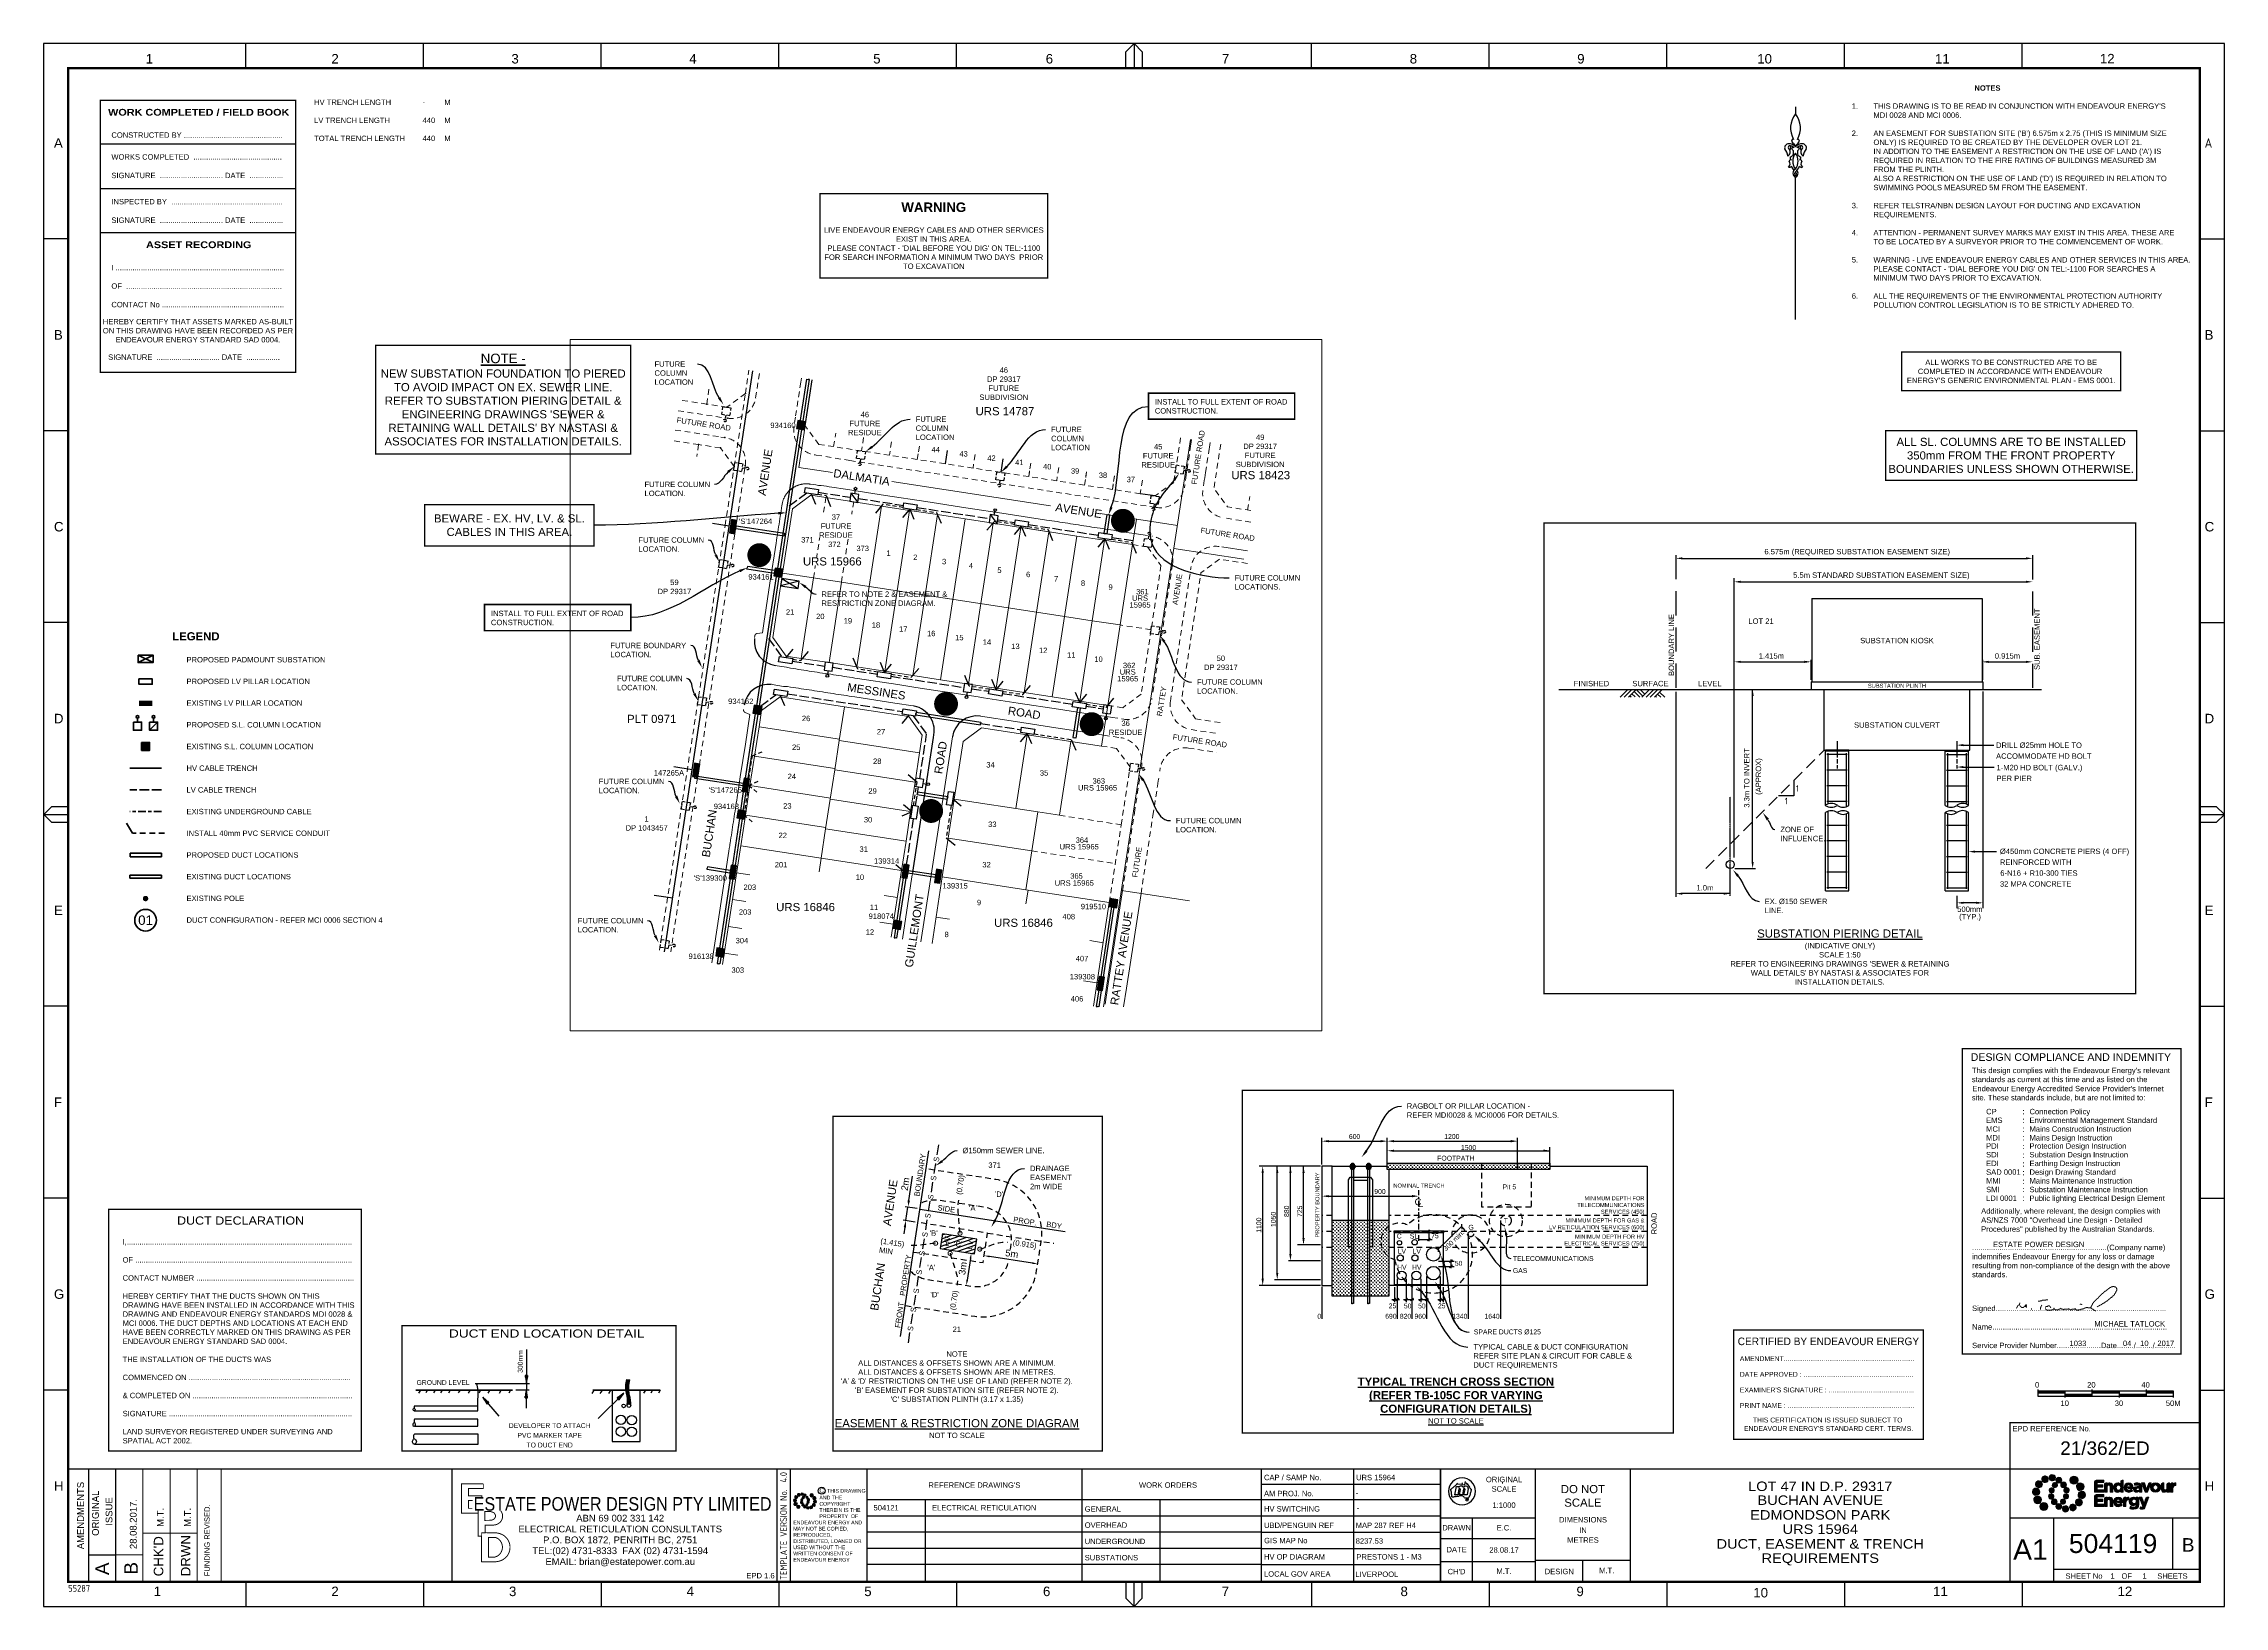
# Paper-space layout 'Duct' of a CAD drawing. Header units: metres. Extents: x 5 to 810, y -4 to 572.
# The model-space entities are those that its viewports show. They can reach past a viewport. Long polylines and large blocks are cut down to what shows.
import ezdxf
from ezdxf import colors
from ezdxf.entities.mleader import LeaderData, LeaderLine
from ezdxf.enums import TextEntityAlignment as Align
from ezdxf.math import Vec2, Vec3

# ---------------------------------------------------------------- set-up
doc = ezdxf.new("R2010")
doc.units = ezdxf.units.M
doc.header["$LTSCALE"] = 0.7
for name, pattern in [('Cable Exist UG', [8.2, 4, -1.2, 1.8, -1.2]), ('CENTER', [50.8, 31.75, -6.35, 6.35, -6.35]), ('CENTERX2', [101.6, 63.5, -12.7, 12.7, -12.7]), ('CHAIN', [6, 3, -1, 1, -1]), ('Dash', [5, 3, -2]), ('DASHED', [19.05, 12.7, -6.35]), ('HIDDEN', [0.375, 0.25, -0.125]), ('IE Trench LV', [6.5, 5, -1.5])]:
    doc.linetypes.add(name, pattern=pattern)
doc.layers.get('0').update_dxf_attribs({"color": 6})
for name, color, linetype in [('_User Miscellaneous1', 3, 'Continuous'), ('_User Miscellaneous11', 7, 'Continuous'), ('_User Miscellaneous3', 11, 'Continuous'), ('_User Miscellaneous4', 7, 'Continuous'), ('_User Miscellaneous6', 7, 'Continuous'), ('_User Miscellaneous7', 150, 'Continuous'), ('_User Miscellaneous8', 7, 'Continuous'), ('_User Miscellaneous9', 8, 'Continuous'), ('Cadastre Developer_SP_NEW', 4, 'Continuous'), ('Cadastre Roads_SP_EXT', 4, 'Continuous'), ('Cadastre Roads_SP_NEW', 8, 'Continuous'), ('Duct_SP_NEW', 2, 'Continuous'), ('Notes', 7, 'Continuous'), ('Services_SP_NEW_UG', 2, 'Continuous'), ('Sub_SP_NEW', 2, 'Continuous'), ('SupportsUG_SP_EXT', 7, 'Continuous'), ('SupportsUG_SP_LV_EXT', 7, 'Continuous'), ('SupportsUG_SP_LV_NEW', 2, 'Continuous'), ('SupportsUG_SP_LV_SL_EXT', 7, 'Continuous'), ('SupportsUG_SP_LV_SL_NEW', 2, 'Continuous'), ('Trench_SP_NEW', 2, 'Continuous'), ('UG_Details_SP_MISC', 7, 'Continuous')]:
    doc.layers.add(name, color=color, linetype=linetype)
doc.layers.add('_User Miscellaneous5', color=7, linetype='Continuous', lineweight=35)
doc.layers.add('_User Notes', color=7, linetype='Continuous', plot=False)
doc.layers.add('Viewports', color=8, linetype='Continuous', plot=False)
doc.styles.add('25', font='isocp.shx', dxfattribs={"height": 250})
doc.styles.add('ARIAL', font='arial.ttf', dxfattribs={"height": 2})
doc.styles.add('ARIAL 2.5', font='arial.ttf', dxfattribs={"height": 2.5})
doc.styles.add('ARIAL 3.0', font='arial.ttf', dxfattribs={"height": 3})
doc.styles.add('COLUMN_LABEL', font='arial.ttf')
doc.styles.add('Dot', font='dotfont.shx', dxfattribs={"height": 2})
doc.styles.add('iecARIAL', font='arial.ttf', dxfattribs={"height": 2})
doc.styles.add('iecISOCP', font='isocp.shx')
doc.styles.add('POLE_LABEL', font='arial.ttf')
doc.styles.add('SL_LABEL', font='arial.ttf')
doc.styles.get("Standard").update_dxf_attribs({"font": 'arial.ttf'})
doc.styles.add('style1', font='iso3098b.shx')
doc.styles.add('STYLE2', font='')
doc.styles.get('STYLE2').set_extended_font_data('Arial Black')
doc.linetypes.add('IE Trench HV', pattern='A,8,-2,["/",style1,S=2.5,R=0,X=0.1,Y=-1],-4.5', length=14.5)
doc.dimstyles.new('DIM 1000', dxfattribs={"dimtxt": 2.5, "dimasz": 2.5, "dimexe": 1, "dimexo": 1, "dimgap": 1, "dimtad": 1, "dimdec": 0, "dimzin": 0, "dimdsep": 46, "dimtxsty": 'ARIAL 2.5', "dimcen": 1, "dimclrd": 3, "dimclre": 3, "dimclrt": 7, "dimadec": 0, "dimazin": 0, "dimtfac": 1, "dimtdec": 0, "dimtix": 1, "dimtmove": 0, "dimatfit": 3, "dimfxl": 1, "dimtolj": 1, "dimtzin": 0, "dimarcsym": 0})
pattern_1 = [(0, (-79.7347, 1394.1196), (0.635, 0.635), [0.3175, -0.9525]), (90, (-79.57594, 1393.96084), (-0.635, 0.635), [0.3175, -0.9525])]

# ---------------------------------------------------------------- blocks, each defined once
blk = doc.blocks.new('EE_LOGO_SMALL')
at = {"layer": 'Notes'}
h = blk.add_hatch(color=256, dxfattribs=at)
edge = h.paths.add_edge_path()
edge.add_spline(control_points=[(-8.4, 2), (-9.2, 2), (-9.8, 1.4), (-9.8, 0.7), (-9.9, -0.1), (-9.3, -0.7), (-8.6, -0.8), (-7.8, -0.8), (-7.2, -0.2), (-7.1, 0.5), (-7.1, 1.3), (-7.7, 1.9), (-8.4, 2)], knot_values=[0, 0, 0, 0, 1, 1, 1, 2, 2, 2, 3, 3, 3, 4, 4, 4, 4], degree=3, periodic=0)
h = blk.add_hatch(color=256, dxfattribs=at)
edge = h.paths.add_edge_path()
edge.add_spline(control_points=[(-6.8, 4.5), (-7.4, 4.8), (-8.2, 4.6), (-8.6, 4), (-8.9, 3.4), (-8.7, 2.6), (-8.1, 2.2), (-7.5, 1.9), (-6.7, 2.1), (-6.3, 2.7), (-6, 3.3), (-6.2, 4.1), (-6.8, 4.5)], knot_values=[0, 0, 0, 0, 1, 1, 1, 2, 2, 2, 3, 3, 3, 4, 4, 4, 4], degree=3, periodic=0)
h = blk.add_hatch(color=256, dxfattribs=at)
edge = h.paths.add_edge_path()
edge.add_spline(control_points=[(-4.2, 5.9), (-4.6, 6.5), (-5.3, 6.6), (-5.9, 6.3), (-6.4, 5.9), (-6.6, 5.1), (-6.2, 4.6), (-5.9, 4), (-5.1, 3.8), (-4.6, 4.2), (-4, 4.6), (-3.8, 5.3), (-4.2, 5.9)], knot_values=[0, 0, 0, 0, 1, 1, 1, 2, 2, 2, 3, 3, 3, 4, 4, 4, 4], degree=3, periodic=0)
h = blk.add_hatch(color=256, dxfattribs=at)
edge = h.paths.add_edge_path()
edge.add_spline(control_points=[(-1.3, 5.9), (-1.4, 6.5), (-2, 7), (-2.6, 6.9), (-3.3, 6.9), (-3.7, 6.3), (-3.7, 5.6), (-3.6, 5), (-3, 4.5), (-2.4, 4.6), (-1.7, 4.7), (-1.3, 5.2), (-1.3, 5.9)], knot_values=[0, 0, 0, 0, 1, 1, 1, 2, 2, 2, 3, 3, 3, 4, 4, 4, 4], degree=3, periodic=0)
h = blk.add_hatch(color=256, dxfattribs=at)
edge = h.paths.add_edge_path()
edge.add_spline(control_points=[(-2.5, 2.1), (-3, 2.2), (-3.5, 1.9), (-3.6, 1.3), (-3.7, 0.8), (-3.4, 0.3), (-2.9, 0.2), (-2.4, 0.1), (-1.9, 0.4), (-1.8, 0.9), (-1.7, 1.5), (-2, 2), (-2.5, 2.1)], knot_values=[0, 0, 0, 0, 1, 1, 1, 2, 2, 2, 3, 3, 3, 4, 4, 4, 4], degree=3, periodic=0)
h = blk.add_hatch(color=256, dxfattribs=at)
edge = h.paths.add_edge_path()
edge.add_spline(control_points=[(1, 4.9), (1, 4.3), (0.5, 3.8), (-0.1, 3.8), (-0.7, 3.8), (-1.2, 4.3), (-1.2, 4.9), (-1.2, 5.5), (-0.7, 6), (-0.1, 6), (0.5, 6), (1, 5.5), (1, 4.9)], knot_values=[0, 0, 0, 0, 1, 1, 1, 2, 2, 2, 3, 3, 3, 4, 4, 4, 4], degree=3, periodic=0)
edge = h.paths.add_edge_path()
edge.add_spline(control_points=[(-1.4, 4), (-1.9, 4.1), (-2.4, 3.8), (-2.5, 3.3), (-2.6, 2.7), (-2.3, 2.2), (-1.8, 2.1), (-1.3, 2), (-0.7, 2.3), (-0.6, 2.9), (-0.5, 3.4), (-0.9, 3.9), (-1.4, 4)], knot_values=[0, 0, 0, 0, 1, 1, 1, 2, 2, 2, 3, 3, 3, 4, 4, 4, 4], degree=3, periodic=0)
h = blk.add_hatch(color=256, dxfattribs=at)
edge = h.paths.add_edge_path()
edge.add_spline(control_points=[(2.3, 2.4), (2.8, 2.8), (2.8, 3.4), (2.4, 3.9), (2, 4.3), (1.4, 4.3), (0.9, 3.9), (0.5, 3.6), (0.5, 2.9), (0.9, 2.5), (1.2, 2), (1.9, 2), (2.3, 2.4)], knot_values=[0, 0, 0, 0, 1, 1, 1, 2, 2, 2, 3, 3, 3, 4, 4, 4, 4], degree=3, periodic=0)
edge = h.paths.add_edge_path()
edge.add_spline(control_points=[(1, 4.9), (1, 4.3), (0.5, 3.8), (-0.1, 3.8), (-0.7, 3.8), (-1.2, 4.3), (-1.2, 4.9), (-1.2, 5.5), (-0.7, 6), (-0.1, 6), (0.5, 6), (1, 5.5), (1, 4.9)], knot_values=[0, 0, 0, 0, 1, 1, 1, 2, 2, 2, 3, 3, 3, 4, 4, 4, 4], degree=3, periodic=0)
h = blk.add_hatch(color=256, dxfattribs=at)
edge = h.paths.add_edge_path()
edge.add_spline(control_points=[(1, 4.9), (1, 4.3), (0.5, 3.8), (-0.1, 3.8), (-0.7, 3.8), (-1.2, 4.3), (-1.2, 4.9), (-1.2, 5.5), (-0.7, 6), (-0.1, 6), (0.5, 6), (1, 5.5), (1, 4.9)], knot_values=[0, 0, 0, 0, 1, 1, 1, 2, 2, 2, 3, 3, 3, 4, 4, 4, 4], degree=3, periodic=0)
edge = h.paths.add_edge_path(flags=16)
edge.add_spline(control_points=[(1, 4.9), (1, 4.3), (0.5, 3.8), (-0.1, 3.8), (-0.7, 3.8), (-1.2, 4.3), (-1.2, 4.9), (-1.2, 5.5), (-0.7, 6), (-0.1, 6), (0.5, 6), (1, 5.5), (1, 4.9)], knot_values=[0, 0, 0, 0, 1, 1, 1, 2, 2, 2, 3, 3, 3, 4, 4, 4, 4], degree=3, periodic=0)
h = blk.add_hatch(color=256, dxfattribs=at)
edge = h.paths.add_edge_path()
edge.add_spline(control_points=[(3, 0.2), (3.5, 0.3), (3.8, 0.9), (3.7, 1.4), (3.6, 1.9), (3, 2.3), (2.5, 2.1), (1.9, 2), (1.6, 1.4), (1.8, 0.9), (1.9, 0.4), (2.5, 0.1), (3, 0.2)], knot_values=[0, 0, 0, 0, 1, 1, 1, 2, 2, 2, 3, 3, 3, 4, 4, 4, 4], degree=3, periodic=0)
h = blk.add_hatch(color=256, dxfattribs=at)
edge = h.paths.add_edge_path()
edge.add_spline(control_points=[(7, 4.9), (7, 4), (6.3, 3.4), (5.5, 3.4), (4.6, 3.4), (4, 4), (4, 4.9), (4, 5.7), (4.6, 6.4), (5.5, 6.4), (6.3, 6.4), (7, 5.7), (7, 4.9)], knot_values=[0, 0, 0, 0, 1, 1, 1, 2, 2, 2, 3, 3, 3, 4, 4, 4, 4], degree=3, periodic=0)
h = blk.add_hatch(color=256, dxfattribs=at)
edge = h.paths.add_edge_path()
edge.add_spline(control_points=[(8.4, 1.1), (9.1, 1.5), (9.4, 2.3), (9.1, 3), (8.8, 3.7), (7.9, 4.1), (7.2, 3.8), (6.5, 3.4), (6.2, 2.6), (6.5, 1.9), (6.8, 1.2), (7.7, 0.8), (8.4, 1.1)], knot_values=[0, 0, 0, 0, 1, 1, 1, 2, 2, 2, 3, 3, 3, 4, 4, 4, 4], degree=3, periodic=0)
h = blk.add_hatch(color=256, dxfattribs=at)
edge = h.paths.add_edge_path()
edge.add_spline(control_points=[(8.3, -1.9), (9, -1.9), (9.7, -1.4), (9.7, -0.6), (9.7, 0.1), (9.2, 0.8), (8.4, 0.8), (7.7, 0.8), (7, 0.3), (7, -0.5), (6.9, -1.2), (7.5, -1.9), (8.3, -1.9)], knot_values=[0, 0, 0, 0, 1, 1, 1, 2, 2, 2, 3, 3, 3, 4, 4, 4, 4], degree=3, periodic=0)
h = blk.add_hatch(color=256, dxfattribs=at)
edge = h.paths.add_edge_path()
edge.add_spline(control_points=[(-8.5, -1.1), (-9.2, -1.4), (-9.6, -2.3), (-9.3, -3), (-8.9, -3.7), (-8.1, -4), (-7.4, -3.7), (-6.7, -3.4), (-6.3, -2.5), (-6.6, -1.8), (-7, -1.1), (-7.8, -0.8), (-8.5, -1.1)], knot_values=[0, 0, 0, 0, 1, 1, 1, 2, 2, 2, 3, 3, 3, 4, 4, 4, 4], degree=3, periodic=0)
h = blk.add_hatch(color=256, dxfattribs=at)
edge = h.paths.add_edge_path()
edge.add_spline(control_points=[(-7.1, -4.8), (-7.1, -4), (-6.5, -3.3), (-5.6, -3.3), (-4.8, -3.3), (-4.1, -4), (-4.1, -4.8), (-4.1, -5.7), (-4.8, -6.3), (-5.6, -6.3), (-6.5, -6.3), (-7.1, -5.7), (-7.1, -4.8)], knot_values=[0, 0, 0, 0, 1, 1, 1, 2, 2, 2, 3, 3, 3, 4, 4, 4, 4], degree=3, periodic=0)
h = blk.add_hatch(color=256, dxfattribs=at)
edge = h.paths.add_edge_path()
edge.add_spline(control_points=[(-3.1, -0.2), (-3.7, -0.3), (-4, -0.8), (-3.8, -1.4), (-3.7, -1.9), (-3.2, -2.2), (-2.6, -2.1), (-2.1, -1.9), (-1.8, -1.4), (-1.9, -0.9), (-2.1, -0.3), (-2.6, 0), (-3.1, -0.2)], knot_values=[0, 0, 0, 0, 1, 1, 1, 2, 2, 2, 3, 3, 3, 4, 4, 4, 4], degree=3, periodic=0)
h = blk.add_hatch(color=256, dxfattribs=at)
edge = h.paths.add_edge_path()
edge.add_spline(control_points=[(-2.5, -2.3), (-2.9, -2.7), (-3, -3.4), (-2.6, -3.8), (-2.2, -4.2), (-1.5, -4.3), (-1.1, -3.9), (-0.7, -3.5), (-0.6, -2.8), (-1, -2.4), (-1.4, -2), (-2, -1.9), (-2.5, -2.3)], knot_values=[0, 0, 0, 0, 1, 1, 1, 2, 2, 2, 3, 3, 3, 4, 4, 4, 4], degree=3, periodic=0)
h = blk.add_hatch(color=256, dxfattribs=at)
edge = h.paths.add_edge_path()
edge.add_spline(control_points=[(-1.2, -4.8), (-1.2, -4.2), (-0.7, -3.7), (-0.1, -3.7), (0.5, -3.7), (1, -4.2), (1, -4.8), (1, -5.4), (0.5, -5.9), (-0.1, -5.9), (-0.7, -5.9), (-1.2, -5.4), (-1.2, -4.8)], knot_values=[0, 0, 0, 0, 1, 1, 1, 2, 2, 2, 3, 3, 3, 4, 4, 4, 4], degree=3, periodic=0)
h = blk.add_hatch(color=256, dxfattribs=at)
edge = h.paths.add_edge_path()
edge.add_spline(control_points=[(1.2, -3.9), (1.7, -4.1), (2.2, -3.7), (2.3, -3.2), (2.5, -2.7), (2.1, -2.2), (1.6, -2.1), (1.1, -2), (0.6, -2.3), (0.5, -2.8), (0.4, -3.3), (0.7, -3.8), (1.2, -3.9)], knot_values=[0, 0, 0, 0, 1, 1, 1, 2, 2, 2, 3, 3, 3, 4, 4, 4, 4], degree=3, periodic=0)
h = blk.add_hatch(color=256, dxfattribs=at)
edge = h.paths.add_edge_path()
edge.add_spline(control_points=[(1.2, -5.8), (1.3, -6.5), (1.8, -6.9), (2.5, -6.9), (3.1, -6.8), (3.6, -6.2), (3.5, -5.6), (3.4, -5), (2.9, -4.5), (2.2, -4.6), (1.6, -4.6), (1.1, -5.2), (1.2, -5.8)], knot_values=[0, 0, 0, 0, 1, 1, 1, 2, 2, 2, 3, 3, 3, 4, 4, 4, 4], degree=3, periodic=0)
h = blk.add_hatch(color=256, dxfattribs=at)
edge = h.paths.add_edge_path()
edge.add_spline(control_points=[(2.4, -2), (2.9, -2.1), (3.4, -1.8), (3.5, -1.3), (3.6, -0.8), (3.3, -0.3), (2.8, -0.2), (2.2, -0.1), (1.7, -0.4), (1.6, -0.9), (1.5, -1.4), (1.8, -1.9), (2.4, -2)], knot_values=[0, 0, 0, 0, 1, 1, 1, 2, 2, 2, 3, 3, 3, 4, 4, 4, 4], degree=3, periodic=0)
h = blk.add_hatch(color=256, dxfattribs=at)
edge = h.paths.add_edge_path()
edge.add_spline(control_points=[(4, -5.8), (4.4, -6.4), (5.2, -6.6), (5.7, -6.2), (6.3, -5.8), (6.5, -5.1), (6.1, -4.5), (5.7, -4), (5, -3.8), (4.4, -4.2), (3.8, -4.5), (3.7, -5.3), (4, -5.8)], knot_values=[0, 0, 0, 0, 1, 1, 1, 2, 2, 2, 3, 3, 3, 4, 4, 4, 4], degree=3, periodic=0)
h = blk.add_hatch(color=256, dxfattribs=at)
edge = h.paths.add_edge_path()
edge.add_spline(control_points=[(6.7, -4.4), (7.3, -4.8), (8.1, -4.6), (8.4, -4), (8.8, -3.3), (8.6, -2.6), (8, -2.2), (7.3, -1.8), (6.6, -2.1), (6.2, -2.7), (5.8, -3.3), (6, -4.1), (6.7, -4.4)], knot_values=[0, 0, 0, 0, 1, 1, 1, 2, 2, 2, 3, 3, 3, 4, 4, 4, 4], degree=3, periodic=0)
at = {"layer": 'Notes', "lineweight": 0}
for points in [[(1.8, 2.1), (1.8, 2.1)], [(-2, -2.1), (-2, -2.1)]]:
    blk.add_lwpolyline(points, dxfattribs=at)
for points in [[(-8.4, 2), (-9.2, 2), (-9.8, 1.4), (-9.8, 0.7), (-9.9, -0.1), (-9.3, -0.7), (-8.6, -0.8), (-7.8, -0.8), (-7.2, -0.2), (-7.1, 0.5), (-7.1, 1.3), (-7.7, 1.9), (-8.4, 2)], [(-6.8, 4.5), (-7.4, 4.8), (-8.2, 4.6), (-8.6, 4), (-8.9, 3.4), (-8.7, 2.6), (-8.1, 2.2), (-7.5, 1.9), (-6.7, 2.1), (-6.3, 2.7), (-6, 3.3), (-6.2, 4.1), (-6.8, 4.5)], [(-4.2, 5.9), (-4.6, 6.5), (-5.3, 6.6), (-5.9, 6.3), (-6.4, 5.9), (-6.6, 5.1), (-6.2, 4.6), (-5.9, 4), (-5.1, 3.8), (-4.6, 4.2), (-4, 4.6), (-3.8, 5.3), (-4.2, 5.9)], [(-1.3, 5.9), (-1.4, 6.5), (-2, 7), (-2.6, 6.9), (-3.3, 6.9), (-3.7, 6.3), (-3.7, 5.6), (-3.6, 5), (-3, 4.5), (-2.4, 4.6), (-1.7, 4.7), (-1.3, 5.2), (-1.3, 5.9)], [(-2.5, 2.1), (-3, 2.2), (-3.5, 1.9), (-3.6, 1.3), (-3.7, 0.8), (-3.4, 0.3), (-2.9, 0.2), (-2.4, 0.1), (-1.9, 0.4), (-1.8, 0.9), (-1.7, 1.5), (-2, 2), (-2.5, 2.1)], [(-1.4, 4), (-1.9, 4.1), (-2.4, 3.8), (-2.5, 3.3), (-2.6, 2.7), (-2.3, 2.2), (-1.8, 2.1), (-1.3, 2), (-0.7, 2.3), (-0.6, 2.9), (-0.5, 3.4), (-0.9, 3.9), (-1.4, 4)], [(1, 4.9), (1, 4.3), (0.5, 3.8), (-0.1, 3.8), (-0.7, 3.8), (-1.2, 4.3), (-1.2, 4.9), (-1.2, 5.5), (-0.7, 6), (-0.1, 6), (0.5, 6), (1, 5.5), (1, 4.9)], [(1, 4.9), (1, 4.3), (0.5, 3.8), (-0.1, 3.8), (-0.7, 3.8), (-1.2, 4.3), (-1.2, 4.9), (-1.2, 5.5), (-0.7, 6), (-0.1, 6), (0.5, 6), (1, 5.5), (1, 4.9)], [(2.3, 2.4), (2.8, 2.8), (2.8, 3.4), (2.4, 3.9), (2, 4.3), (1.4, 4.3), (0.9, 3.9), (0.5, 3.6), (0.5, 2.9), (0.9, 2.5), (1.2, 2), (1.9, 2), (2.3, 2.4)], [(3, 0.2), (3.5, 0.3), (3.8, 0.9), (3.7, 1.4), (3.6, 1.9), (3, 2.3), (2.5, 2.1), (1.9, 2), (1.6, 1.4), (1.8, 0.9), (1.9, 0.4), (2.5, 0.1), (3, 0.2)], [(7, 4.9), (7, 4), (6.3, 3.4), (5.5, 3.4), (4.6, 3.4), (4, 4), (4, 4.9), (4, 5.7), (4.6, 6.4), (5.5, 6.4), (6.3, 6.4), (7, 5.7), (7, 4.9)], [(8.4, 1.1), (9.1, 1.5), (9.4, 2.3), (9.1, 3), (8.8, 3.7), (7.9, 4.1), (7.2, 3.8), (6.5, 3.4), (6.2, 2.6), (6.5, 1.9), (6.8, 1.2), (7.7, 0.8), (8.4, 1.1)], [(8.3, -1.9), (9, -1.9), (9.7, -1.4), (9.7, -0.6), (9.7, 0.1), (9.2, 0.8), (8.4, 0.8), (7.7, 0.8), (7, 0.3), (7, -0.5), (6.9, -1.2), (7.5, -1.9), (8.3, -1.9)], [(-8.5, -1.1), (-9.2, -1.4), (-9.6, -2.3), (-9.3, -3), (-8.9, -3.7), (-8.1, -4), (-7.4, -3.7), (-6.7, -3.4), (-6.3, -2.5), (-6.6, -1.8), (-7, -1.1), (-7.8, -0.8), (-8.5, -1.1)], [(-7.1, -4.8), (-7.1, -4), (-6.5, -3.3), (-5.6, -3.3), (-4.8, -3.3), (-4.1, -4), (-4.1, -4.8), (-4.1, -5.7), (-4.8, -6.3), (-5.6, -6.3), (-6.5, -6.3), (-7.1, -5.7), (-7.1, -4.8)], [(-3.1, -0.2), (-3.7, -0.3), (-4, -0.8), (-3.8, -1.4), (-3.7, -1.9), (-3.2, -2.2), (-2.6, -2.1), (-2.1, -1.9), (-1.8, -1.4), (-1.9, -0.9), (-2.1, -0.3), (-2.6, 0), (-3.1, -0.2)], [(-2.5, -2.3), (-2.9, -2.7), (-3, -3.4), (-2.6, -3.8), (-2.2, -4.2), (-1.5, -4.3), (-1.1, -3.9), (-0.7, -3.5), (-0.6, -2.8), (-1, -2.4), (-1.4, -2), (-2, -1.9), (-2.5, -2.3)], [(-1.2, -4.8), (-1.2, -4.2), (-0.7, -3.7), (-0.1, -3.7), (0.5, -3.7), (1, -4.2), (1, -4.8), (1, -5.4), (0.5, -5.9), (-0.1, -5.9), (-0.7, -5.9), (-1.2, -5.4), (-1.2, -4.8)], [(1.2, -3.9), (1.7, -4.1), (2.2, -3.7), (2.3, -3.2), (2.5, -2.7), (2.1, -2.2), (1.6, -2.1), (1.1, -2), (0.6, -2.3), (0.5, -2.8), (0.4, -3.3), (0.7, -3.8), (1.2, -3.9)], [(1.2, -5.8), (1.3, -6.5), (1.8, -6.9), (2.5, -6.9), (3.1, -6.8), (3.6, -6.2), (3.5, -5.6), (3.4, -5), (2.9, -4.5), (2.2, -4.6), (1.6, -4.6), (1.1, -5.2), (1.2, -5.8)], [(2.4, -2), (2.9, -2.1), (3.4, -1.8), (3.5, -1.3), (3.6, -0.8), (3.3, -0.3), (2.8, -0.2), (2.2, -0.1), (1.7, -0.4), (1.6, -0.9), (1.5, -1.4), (1.8, -1.9), (2.4, -2)], [(4, -5.8), (4.4, -6.4), (5.2, -6.6), (5.7, -6.2), (6.3, -5.8), (6.5, -5.1), (6.1, -4.5), (5.7, -4), (5, -3.8), (4.4, -4.2), (3.8, -4.5), (3.7, -5.3), (4, -5.8)], [(6.7, -4.4), (7.3, -4.8), (8.1, -4.6), (8.4, -4), (8.8, -3.3), (8.6, -2.6), (8, -2.2), (7.3, -1.8), (6.6, -2.1), (6.2, -2.7), (5.8, -3.3), (6, -4.1), (6.7, -4.4)]]:
    blk.add_open_spline(points, degree=3, knots=[0, 0, 0, 0, 1, 1, 1, 2, 2, 2, 3, 3, 3, 4, 4, 4, 4], dxfattribs=at)
blk = doc.blocks.new('EE_COPYRIGHT_A1')
at = {"layer": 'Notes'}
blk.add_circle((9.53, -0.82), 1.15, dxfattribs=at)
at = {"xscale": 0.4, "yscale": 0.4, "zscale": 0.4}
blk.add_blockref('EE_LOGO_SMALL', (3.96, -4.29), dxfattribs=at)
at = {"layer": 'Notes', "insert": (0, 0), "char_height": 1.25, "width": 24.1208, "attachment_point": 1, "style": 'ARIAL'}
blk.add_mtext('\\pt8.75;               ^I{\\H1.2x;C } THIS DRAWING\\P\\pi-8.75,l8.75,t8.75,20;       ^IAND THE ^I\\P\\pi0,t8.75;COPYRIGHT\\P\\pi-8.75,t1.25,8.75;^I^ITHEREIN IS THE PROPERTY  OF \\P\\pi0,l0,t1.25;ENDEAVOUR ENERGY AND MAY NOT BE COPIED, REPRODUCED, DISTRIBUTED, LOANED OR USED WITHOUT THE WRITTEN CONSENT OF ENDEAVOUR ENERGY', dxfattribs=at)
blk = doc.blocks.new('A1_FRAME_TITLE')
at = {"layer": '_User Miscellaneous1'}
h = blk.add_hatch(color=256, dxfattribs=at)
edge = h.paths.add_edge_path()
edge.add_spline(control_points=[(749.39, 41.77), (748.64, 41.81), (748, 41.24), (747.96, 40.49), (747.92, 39.74), (748.49, 39.1), (749.24, 39.06), (749.98, 39.02), (750.62, 39.59), (750.67, 40.34), (750.71, 41.08), (750.14, 41.72), (749.39, 41.77)], knot_values=[0, 0, 0, 0, 1, 1, 1, 2, 2, 2, 3, 3, 3, 4, 4, 4, 4], degree=3, periodic=0)
h = blk.add_hatch(color=256, dxfattribs=at)
edge = h.paths.add_edge_path()
edge.add_spline(control_points=[(751, 44.28), (750.38, 44.64), (749.59, 44.43), (749.24, 43.82), (748.88, 43.2), (749.09, 42.42), (749.7, 42.06), (750.31, 41.7), (751.1, 41.91), (751.46, 42.52), (751.82, 43.14), (751.61, 43.93), (751, 44.28)], knot_values=[0, 0, 0, 0, 1, 1, 1, 2, 2, 2, 3, 3, 3, 4, 4, 4, 4], degree=3, periodic=0)
h = blk.add_hatch(color=256, dxfattribs=at)
edge = h.paths.add_edge_path()
edge.add_spline(control_points=[(753.61, 45.7), (753.25, 46.27), (752.49, 46.44), (751.92, 46.07), (751.35, 45.7), (751.19, 44.95), (751.55, 44.38), (751.92, 43.81), (752.68, 43.65), (753.24, 44.01), (753.81, 44.38), (753.98, 45.14), (753.61, 45.7)], knot_values=[0, 0, 0, 0, 1, 1, 1, 2, 2, 2, 3, 3, 3, 4, 4, 4, 4], degree=3, periodic=0)
h = blk.add_hatch(color=256, dxfattribs=at)
edge = h.paths.add_edge_path()
edge.add_spline(control_points=[(755.3, 41.89), (754.79, 42), (754.28, 41.67), (754.17, 41.16), (754.06, 40.65), (754.39, 40.15), (754.9, 40.04), (755.41, 39.92), (755.91, 40.25), (756.02, 40.76), (756.13, 41.27), (755.81, 41.78), (755.3, 41.89)], knot_values=[0, 0, 0, 0, 1, 1, 1, 2, 2, 2, 3, 3, 3, 4, 4, 4, 4], degree=3, periodic=0)
h = blk.add_hatch(color=256, dxfattribs=at)
edge = h.paths.add_edge_path()
edge.add_spline(control_points=[(756.45, 45.69), (756.39, 46.33), (755.82, 46.8), (755.18, 46.73), (754.54, 46.67), (754.08, 46.1), (754.14, 45.46), (754.21, 44.82), (754.78, 44.36), (755.41, 44.42), (756.06, 44.49), (756.52, 45.05), (756.45, 45.69)], knot_values=[0, 0, 0, 0, 1, 1, 1, 2, 2, 2, 3, 3, 3, 4, 4, 4, 4], degree=3, periodic=0)
h = blk.add_hatch(color=256, dxfattribs=at)
edge = h.paths.add_edge_path()
edge.add_spline(control_points=[(758.81, 44.69), (758.81, 44.09), (758.33, 43.6), (757.73, 43.6), (757.13, 43.6), (756.64, 44.09), (756.64, 44.69), (756.64, 45.29), (757.13, 45.78), (757.73, 45.78), (758.33, 45.78), (758.81, 45.29), (758.81, 44.69)], knot_values=[0, 0, 0, 0, 1, 1, 1, 2, 2, 2, 3, 3, 3, 4, 4, 4, 4], degree=3, periodic=0)
edge = h.paths.add_edge_path()
edge.add_spline(control_points=[(756.44, 43.8), (755.93, 43.91), (755.42, 43.58), (755.31, 43.07), (755.2, 42.56), (755.53, 42.06), (756.04, 41.95), (756.55, 41.84), (757.05, 42.16), (757.16, 42.67), (757.27, 43.18), (756.95, 43.69), (756.44, 43.8)], knot_values=[0, 0, 0, 0, 1, 1, 1, 2, 2, 2, 3, 3, 3, 4, 4, 4, 4], degree=3, periodic=0)
h = blk.add_hatch(color=256, dxfattribs=at)
edge = h.paths.add_edge_path()
edge.add_spline(control_points=[(760.14, 42.19), (760.57, 42.58), (760.61, 43.24), (760.22, 43.67), (759.83, 44.1), (759.17, 44.14), (758.74, 43.75), (758.31, 43.37), (758.27, 42.7), (758.66, 42.27), (759.04, 41.84), (759.7, 41.8), (760.14, 42.19)], knot_values=[0, 0, 0, 0, 1, 1, 1, 2, 2, 2, 3, 3, 3, 4, 4, 4, 4], degree=3, periodic=0)
edge = h.paths.add_edge_path()
edge.add_spline(control_points=[(758.81, 44.69), (758.81, 44.09), (758.33, 43.6), (757.73, 43.6), (757.13, 43.6), (756.64, 44.09), (756.64, 44.69), (756.64, 45.29), (757.13, 45.78), (757.73, 45.78), (758.33, 45.78), (758.81, 45.29), (758.81, 44.69)], knot_values=[0, 0, 0, 0, 1, 1, 1, 2, 2, 2, 3, 3, 3, 4, 4, 4, 4], degree=3, periodic=0)
h = blk.add_hatch(color=256, dxfattribs=at)
edge = h.paths.add_edge_path()
edge.add_spline(control_points=[(758.81, 44.69), (758.82, 44.09), (758.33, 43.6), (757.73, 43.6), (757.13, 43.6), (756.64, 44.09), (756.64, 44.69), (756.64, 45.29), (757.13, 45.78), (757.73, 45.78), (758.33, 45.78), (758.82, 45.29), (758.81, 44.69)], knot_values=[0, 0, 0, 0, 1, 1, 1, 2, 2, 2, 3, 3, 3, 4, 4, 4, 4], degree=3, periodic=0)
edge = h.paths.add_edge_path(flags=16)
edge.add_spline(control_points=[(758.81, 44.69), (758.81, 44.09), (758.33, 43.6), (757.73, 43.6), (757.13, 43.6), (756.64, 44.09), (756.64, 44.69), (756.64, 45.29), (757.13, 45.78), (757.73, 45.78), (758.33, 45.78), (758.81, 45.29), (758.81, 44.69)], knot_values=[0, 0, 0, 0, 1, 1, 1, 2, 2, 2, 3, 3, 3, 4, 4, 4, 4], degree=3, periodic=0)
h = blk.add_hatch(color=256, dxfattribs=at)
edge = h.paths.add_edge_path()
edge.add_spline(control_points=[(760.79, 40.01), (761.32, 40.15), (761.63, 40.69), (761.5, 41.22), (761.36, 41.76), (760.81, 42.07), (760.28, 41.93), (759.75, 41.79), (759.43, 41.25), (759.57, 40.72), (759.71, 40.19), (760.25, 39.87), (760.79, 40.01)], knot_values=[0, 0, 0, 0, 1, 1, 1, 2, 2, 2, 3, 3, 3, 4, 4, 4, 4], degree=3, periodic=0)
h = blk.add_hatch(color=256, dxfattribs=at)
edge = h.paths.add_edge_path()
edge.add_spline(control_points=[(764.79, 44.69), (764.79, 43.86), (764.12, 43.18), (763.28, 43.18), (762.45, 43.18), (761.77, 43.86), (761.77, 44.69), (761.77, 45.52), (762.45, 46.2), (763.28, 46.2), (764.12, 46.2), (764.79, 45.52), (764.79, 44.69)], knot_values=[0, 0, 0, 0, 1, 1, 1, 2, 2, 2, 3, 3, 3, 4, 4, 4, 4], degree=3, periodic=0)
h = blk.add_hatch(color=256, dxfattribs=at)
edge = h.paths.add_edge_path()
edge.add_spline(control_points=[(766.18, 40.96), (766.9, 41.27), (767.23, 42.12), (766.91, 42.84), (766.59, 43.56), (765.75, 43.88), (765.03, 43.57), (764.31, 43.25), (763.98, 42.41), (764.3, 41.69), (764.61, 40.97), (765.46, 40.64), (766.18, 40.96)], knot_values=[0, 0, 0, 0, 1, 1, 1, 2, 2, 2, 3, 3, 3, 4, 4, 4, 4], degree=3, periodic=0)
h = blk.add_hatch(color=256, dxfattribs=at)
edge = h.paths.add_edge_path()
edge.add_spline(control_points=[(766.07, 37.91), (766.81, 37.87), (767.45, 38.44), (767.5, 39.18), (767.54, 39.93), (766.97, 40.57), (766.22, 40.61), (765.47, 40.66), (764.83, 40.08), (764.79, 39.34), (764.75, 38.59), (765.32, 37.95), (766.07, 37.91)], knot_values=[0, 0, 0, 0, 1, 1, 1, 2, 2, 2, 3, 3, 3, 4, 4, 4, 4], degree=3, periodic=0)
h = blk.add_hatch(color=256, dxfattribs=at)
edge = h.paths.add_edge_path()
edge.add_spline(control_points=[(770.88, 40.27), (770.88, 40.27), (770.88, 44.08), (770.88, 44.13), (770.87, 44.17), (770.88, 44.69), (771.43, 44.69), (771.99, 44.69), (774.24, 44.69), (774.24, 44.69), (774.24, 44.69), (774.24, 43.82), (774.24, 43.82), (774.24, 43.82), (771.84, 43.82), (771.84, 43.82), (771.84, 43.82), (771.84, 42.93), (771.84, 42.93), (771.84, 42.93), (773.93, 42.93), (773.93, 42.93), (773.93, 42.93), (773.93, 42.06), (773.93, 42.06), (773.93, 42.06), (771.84, 42.06), (771.84, 42.06), (771.84, 42.06), (771.84, 41.13), (771.84, 41.13), (771.84, 41.13), (774.24, 41.13), (774.24, 41.13), (774.24, 41.13), (774.24, 40.27), (774.24, 40.27), (774.24, 40.27), (770.88, 40.27), (770.88, 40.27)], knot_values=[0, 0, 0, 0, 1, 1, 1, 2, 2, 2, 3, 3, 3, 4, 4, 4, 5, 5, 5, 6, 6, 6, 7, 7, 7, 8, 8, 8, 9, 9, 9, 10, 10, 10, 11, 11, 11, 12, 12, 12, 13, 13, 13, 13], degree=3, periodic=0)
h = blk.add_hatch(color=256, dxfattribs=at)
edge = h.paths.add_edge_path()
edge.add_spline(control_points=[(776.67, 40.27), (776.67, 40.27), (776.67, 42.16), (776.67, 42.16), (776.67, 42.61), (776.46, 42.85), (776.09, 42.85), (775.72, 42.85), (775.49, 42.61), (775.49, 42.16), (775.49, 42.16), (775.49, 40.27), (775.49, 40.27), (775.49, 40.27), (774.53, 40.27), (774.53, 40.27), (774.53, 40.27), (774.53, 43.04), (774.53, 43.1), (774.53, 43.16), (774.53, 43.65), (775.09, 43.65), (775.49, 43.65), (775.49, 43.65), (775.49, 43.65), (775.49, 43.65), (775.49, 43.17), (775.49, 43.17), (775.71, 43.46), (776, 43.72), (776.48, 43.72), (777.21, 43.72), (777.63, 43.24), (777.63, 42.46), (777.63, 42.46), (777.63, 40.27), (777.63, 40.27), (777.63, 40.27), (776.67, 40.27), (776.67, 40.27)], knot_values=[0, 0, 0, 0, 1, 1, 1, 2, 2, 2, 3, 3, 3, 4, 4, 4, 5, 5, 5, 6, 6, 6, 7, 7, 7, 8, 8, 8, 9, 9, 9, 10, 10, 10, 11, 11, 11, 12, 12, 12, 13, 13, 13, 13], degree=3, periodic=0)
h = blk.add_hatch(color=256, dxfattribs=at)
edge = h.paths.add_edge_path(flags=16)
edge.add_spline(control_points=[(780.53, 41.96), (780.53, 42.52), (780.15, 42.9), (779.71, 42.9), (779.26, 42.9), (778.88, 42.53), (778.88, 41.96), (778.88, 41.96), (778.88, 41.95), (778.88, 41.95), (778.88, 41.39), (779.26, 41.01), (779.71, 41.01), (780.15, 41.01), (780.53, 41.39), (780.53, 41.95), (780.53, 41.95), (780.53, 41.96), (780.53, 41.96)], knot_values=[0, 0, 0, 0, 1, 1, 1, 2, 2, 2, 3, 3, 3, 4, 4, 4, 5, 5, 5, 6, 6, 6, 6], degree=3, periodic=0)
edge = h.paths.add_edge_path()
edge.add_spline(control_points=[(780.51, 40.27), (780.51, 40.27), (780.51, 40.75), (780.51, 40.75), (780.28, 40.43), (779.96, 40.2), (779.46, 40.2), (778.67, 40.2), (777.92, 40.82), (777.92, 41.95), (777.92, 41.95), (777.92, 41.96), (777.92, 41.96), (777.92, 43.09), (778.66, 43.71), (779.46, 43.71), (779.97, 43.71), (780.29, 43.48), (780.51, 43.2), (780.51, 43.2), (780.51, 44.09), (780.51, 44.13), (780.51, 44.17), (780.52, 44.69), (781.07, 44.69), (781.46, 44.69), (781.47, 44.69), (781.47, 44.69), (781.47, 44.69), (781.47, 40.27), (781.47, 40.27), (781.47, 40.27), (780.51, 40.27), (780.51, 40.27)], knot_values=[0, 0, 0, 0, 1, 1, 1, 2, 2, 2, 3, 3, 3, 4, 4, 4, 5, 5, 5, 6, 6, 6, 7, 7, 7, 8, 8, 8, 9, 9, 9, 10, 10, 10, 11, 11, 11, 11], degree=3, periodic=0)
h = blk.add_hatch(color=256, dxfattribs=at)
edge = h.paths.add_edge_path()
edge.add_spline(control_points=[(783.41, 43.72), (782.43, 43.72), (781.74, 42.92), (781.74, 41.96), (781.74, 41.96), (781.74, 41.94), (781.74, 41.94), (781.74, 40.91), (782.49, 40.2), (783.51, 40.2), (784.12, 40.2), (784.58, 40.43), (784.89, 40.83), (784.89, 40.83), (784.34, 41.31), (784.34, 41.31), (784.08, 41.07), (783.84, 40.97), (783.52, 40.97), (783.06, 40.96), (782.73, 41.32), (782.68, 41.69), (782.64, 42.01), (782.66, 42.12), (782.68, 42.26), (782.74, 42.68), (783.02, 42.95), (783.41, 42.95), (783.82, 42.95), (784.07, 42.66), (784.13, 42.23), (784.13, 42.23), (782.87, 42.23), (782.87, 42.23), (782.87, 42.23), (782.84, 41.63), (783.37, 41.63), (783.9, 41.63), (785.05, 41.63), (785.05, 41.63), (785.06, 41.72), (785.06, 41.77), (785.06, 41.87), (785.06, 41.87), (785.06, 41.88), (785.06, 41.88), (785.06, 42.84), (784.54, 43.72), (783.41, 43.72)], knot_values=[0, 0, 0, 0, 1, 1, 1, 2, 2, 2, 3, 3, 3, 4, 4, 4, 5, 5, 5, 6, 6, 6, 7, 7, 7, 8, 8, 8, 9, 9, 9, 10, 10, 10, 11, 11, 11, 12, 12, 12, 13, 13, 13, 14, 14, 14, 15, 15, 15, 16, 16, 16, 16], degree=3, periodic=0)
h = blk.add_hatch(color=256, dxfattribs=at)
edge = h.paths.add_edge_path(flags=16)
edge.add_spline(control_points=[(787.42, 41.63), (787.26, 41.71), (787.04, 41.76), (786.81, 41.76), (786.4, 41.76), (786.14, 41.59), (786.14, 41.29), (786.14, 41.29), (786.14, 41.28), (786.14, 41.28), (786.14, 41.02), (786.36, 40.87), (786.67, 40.87), (787.12, 40.87), (787.42, 41.11), (787.42, 41.46), (787.42, 41.46), (787.42, 41.63), (787.42, 41.63)], knot_values=[0, 0, 0, 0, 1, 1, 1, 2, 2, 2, 3, 3, 3, 4, 4, 4, 5, 5, 5, 6, 6, 6, 6], degree=3, periodic=0)
edge = h.paths.add_edge_path()
edge.add_spline(control_points=[(787.4, 40.27), (787.4, 40.27), (787.4, 40.63), (787.4, 40.63), (787.17, 40.38), (786.85, 40.21), (786.38, 40.21), (785.74, 40.21), (785.22, 40.57), (785.22, 41.24), (785.22, 41.24), (785.22, 41.25), (785.22, 41.25), (785.22, 41.99), (785.78, 42.33), (786.58, 42.33), (786.92, 42.33), (787.17, 42.28), (787.41, 42.19), (787.41, 42.19), (787.41, 42.25), (787.41, 42.25), (787.41, 42.65), (787.16, 42.9), (786.68, 42.9), (786.31, 42.9), (786.06, 42.83), (785.75, 42.71), (785.75, 42.71), (785.51, 43.45), (785.51, 43.45), (785.88, 43.61), (786.25, 43.72), (786.82, 43.72), (787.87, 43.72), (788.33, 43.18), (788.33, 42.26), (788.33, 42.26), (788.33, 40.27), (788.33, 40.27), (788.33, 40.27), (787.4, 40.27), (787.4, 40.27)], knot_values=[0, 0, 0, 0, 1, 1, 1, 2, 2, 2, 3, 3, 3, 4, 4, 4, 5, 5, 5, 6, 6, 6, 7, 7, 7, 8, 8, 8, 9, 9, 9, 10, 10, 10, 11, 11, 11, 12, 12, 12, 13, 13, 13, 14, 14, 14, 14], degree=3, periodic=0)
h = blk.add_hatch(color=256, dxfattribs=at)
edge = h.paths.add_edge_path()
edge.add_spline(control_points=[(790.44, 40.27), (790.44, 40.27), (789.57, 40.27), (789.57, 40.27), (789.57, 40.27), (788.23, 43.66), (788.23, 43.66), (788.23, 43.66), (789.25, 43.66), (789.25, 43.66), (789.25, 43.66), (790.01, 41.41), (790.01, 41.41), (790.01, 41.41), (790.59, 43.12), (790.59, 43.12), (790.59, 43.12), (790.75, 43.66), (791.13, 43.66), (791.51, 43.66), (791.77, 43.66), (791.77, 43.66), (791.77, 43.66), (790.44, 40.27), (790.44, 40.27)], knot_values=[0, 0, 0, 0, 1, 1, 1, 2, 2, 2, 3, 3, 3, 4, 4, 4, 5, 5, 5, 6, 6, 6, 7, 7, 7, 8, 8, 8, 8], degree=3, periodic=0)
h = blk.add_hatch(color=256, dxfattribs=at)
edge = h.paths.add_edge_path(flags=16)
edge.add_spline(control_points=[(794.24, 41.99), (794.24, 42.49), (793.88, 42.92), (793.35, 42.92), (792.8, 42.92), (792.48, 42.5), (792.48, 42), (792.48, 42), (792.48, 41.99), (792.48, 41.99), (792.48, 41.49), (792.84, 41.05), (793.37, 41.05), (793.92, 41.05), (794.24, 41.47), (794.24, 41.97), (794.24, 41.97), (794.24, 41.99), (794.24, 41.99)], knot_values=[0, 0, 0, 0, 1, 1, 1, 2, 2, 2, 3, 3, 3, 4, 4, 4, 5, 5, 5, 6, 6, 6, 6], degree=3, periodic=0)
edge = h.paths.add_edge_path()
edge.add_spline(control_points=[(793.35, 40.22), (792.31, 40.22), (791.53, 41), (791.53, 41.97), (791.53, 41.97), (791.53, 41.99), (791.53, 41.99), (791.53, 42.96), (792.31, 43.75), (793.37, 43.75), (794.41, 43.75), (795.19, 42.97), (795.19, 42), (795.19, 42), (795.19, 41.99), (795.19, 41.99), (795.19, 41.01), (794.41, 40.22), (793.35, 40.22)], knot_values=[0, 0, 0, 0, 1, 1, 1, 2, 2, 2, 3, 3, 3, 4, 4, 4, 5, 5, 5, 6, 6, 6, 6], degree=3, periodic=0)
h = blk.add_hatch(color=256, dxfattribs=at)
edge = h.paths.add_edge_path()
edge.add_spline(control_points=[(797.59, 40.27), (797.59, 40.27), (797.59, 40.75), (797.59, 40.75), (797.37, 40.46), (797.09, 40.21), (796.6, 40.21), (795.87, 40.21), (795.45, 40.69), (795.45, 41.46), (795.45, 41.46), (795.45, 43.05), (795.45, 43.1), (795.45, 43.15), (795.45, 43.65), (796, 43.65), (796.41, 43.65), (796.41, 43.65), (796.41, 43.65), (796.41, 43.65), (796.41, 41.77), (796.41, 41.77), (796.41, 41.31), (796.62, 41.08), (796.99, 41.08), (797.36, 41.08), (797.59, 41.31), (797.59, 41.77), (797.59, 41.77), (797.59, 43.03), (797.59, 43.1), (797.59, 43.17), (797.6, 43.65), (798.15, 43.65), (798.55, 43.65), (798.55, 43.65), (798.55, 43.65), (798.55, 43.65), (798.55, 40.27), (798.55, 40.27), (798.55, 40.27), (797.59, 40.27), (797.59, 40.27)], knot_values=[0, 0, 0, 0, 1, 1, 1, 2, 2, 2, 3, 3, 3, 4, 4, 4, 5, 5, 5, 6, 6, 6, 7, 7, 7, 8, 8, 8, 9, 9, 9, 10, 10, 10, 11, 11, 11, 12, 12, 12, 13, 13, 13, 14, 14, 14, 14], degree=3, periodic=0)
h = blk.add_hatch(color=256, dxfattribs=at)
edge = h.paths.add_edge_path()
edge.add_spline(control_points=[(800.82, 42.71), (800.18, 42.71), (799.79, 42.33), (799.79, 41.52), (799.79, 41.52), (799.79, 40.27), (799.79, 40.27), (799.79, 40.27), (798.83, 40.27), (798.83, 40.27), (798.83, 40.27), (798.83, 43.07), (798.83, 43.1), (798.83, 43.13), (798.83, 43.65), (799.39, 43.65), (799.95, 43.65), (799.79, 43.65), (799.79, 43.65), (799.79, 43.65), (799.79, 42.97), (799.79, 42.97), (799.99, 43.44), (800.3, 43.74), (800.87, 43.72), (800.87, 43.72), (800.87, 42.71), (800.87, 42.71), (800.87, 42.71), (800.82, 42.71), (800.82, 42.71)], knot_values=[0, 0, 0, 0, 1, 1, 1, 2, 2, 2, 3, 3, 3, 4, 4, 4, 5, 5, 5, 6, 6, 6, 7, 7, 7, 8, 8, 8, 9, 9, 9, 10, 10, 10, 10], degree=3, periodic=0)
h = blk.add_hatch(color=256, dxfattribs=at)
edge = h.paths.add_edge_path()
edge.add_spline(control_points=[(749.28, 38.72), (748.56, 38.4), (748.23, 37.56), (748.55, 36.84), (748.87, 36.12), (749.71, 35.79), (750.43, 36.11), (751.15, 36.42), (751.48, 37.27), (751.16, 37.99), (750.84, 38.71), (750, 39.04), (749.28, 38.72)], knot_values=[0, 0, 0, 0, 1, 1, 1, 2, 2, 2, 3, 3, 3, 4, 4, 4, 4], degree=3, periodic=0)
h = blk.add_hatch(color=256, dxfattribs=at)
edge = h.paths.add_edge_path()
edge.add_spline(control_points=[(750.66, 34.98), (750.66, 35.82), (751.34, 36.49), (752.17, 36.49), (753.01, 36.49), (753.68, 35.82), (753.68, 34.98), (753.68, 34.15), (753.01, 33.47), (752.17, 33.47), (751.34, 33.47), (750.66, 34.15), (750.66, 34.98)], knot_values=[0, 0, 0, 0, 1, 1, 1, 2, 2, 2, 3, 3, 3, 4, 4, 4, 4], degree=3, periodic=0)
h = blk.add_hatch(color=256, dxfattribs=at)
edge = h.paths.add_edge_path()
edge.add_spline(control_points=[(754.67, 39.66), (754.14, 39.52), (753.82, 38.98), (753.96, 38.45), (754.1, 37.92), (754.65, 37.6), (755.18, 37.74), (755.71, 37.88), (756.03, 38.42), (755.89, 38.95), (755.75, 39.49), (755.2, 39.8), (754.67, 39.66)], knot_values=[0, 0, 0, 0, 1, 1, 1, 2, 2, 2, 3, 3, 3, 4, 4, 4, 4], degree=3, periodic=0)
h = blk.add_hatch(color=256, dxfattribs=at)
edge = h.paths.add_edge_path()
edge.add_spline(control_points=[(755.32, 37.48), (754.89, 37.1), (754.85, 36.44), (755.24, 36), (755.62, 35.57), (756.28, 35.53), (756.72, 35.92), (757.15, 36.3), (757.19, 36.97), (756.8, 37.4), (756.42, 37.83), (755.75, 37.87), (755.32, 37.48)], knot_values=[0, 0, 0, 0, 1, 1, 1, 2, 2, 2, 3, 3, 3, 4, 4, 4, 4], degree=3, periodic=0)
h = blk.add_hatch(color=256, dxfattribs=at)
edge = h.paths.add_edge_path()
edge.add_spline(control_points=[(756.64, 34.98), (756.64, 35.58), (757.13, 36.07), (757.73, 36.07), (758.33, 36.07), (758.81, 35.58), (758.81, 34.98), (758.81, 34.38), (758.33, 33.9), (757.73, 33.9), (757.13, 33.9), (756.64, 34.38), (756.64, 34.98)], knot_values=[0, 0, 0, 0, 1, 1, 1, 2, 2, 2, 3, 3, 3, 4, 4, 4, 4], degree=3, periodic=0)
h = blk.add_hatch(color=256, dxfattribs=at)
edge = h.paths.add_edge_path()
edge.add_spline(control_points=[(759.02, 35.88), (759.53, 35.77), (760.03, 36.09), (760.14, 36.6), (760.25, 37.11), (759.93, 37.61), (759.42, 37.73), (758.91, 37.84), (758.4, 37.51), (758.29, 37), (758.18, 36.49), (758.51, 35.99), (759.02, 35.88)], knot_values=[0, 0, 0, 0, 1, 1, 1, 2, 2, 2, 3, 3, 3, 4, 4, 4, 4], degree=3, periodic=0)
h = blk.add_hatch(color=256, dxfattribs=at)
edge = h.paths.add_edge_path()
edge.add_spline(control_points=[(759, 33.98), (759.07, 33.34), (759.64, 32.88), (760.28, 32.94), (760.91, 33.01), (761.38, 33.57), (761.31, 34.21), (761.25, 34.85), (760.68, 35.32), (760.04, 35.25), (759.4, 35.19), (758.94, 34.62), (759, 33.98)], knot_values=[0, 0, 0, 0, 1, 1, 1, 2, 2, 2, 3, 3, 3, 4, 4, 4, 4], degree=3, periodic=0)
h = blk.add_hatch(color=256, dxfattribs=at)
edge = h.paths.add_edge_path()
edge.add_spline(control_points=[(760.16, 37.79), (760.67, 37.68), (761.17, 38), (761.28, 38.51), (761.39, 39.02), (761.07, 39.53), (760.56, 39.64), (760.05, 39.75), (759.54, 39.42), (759.44, 38.91), (759.32, 38.4), (759.65, 37.9), (760.16, 37.79)], knot_values=[0, 0, 0, 0, 1, 1, 1, 2, 2, 2, 3, 3, 3, 4, 4, 4, 4], degree=3, periodic=0)
h = blk.add_hatch(color=256, dxfattribs=at)
edge = h.paths.add_edge_path()
edge.add_spline(control_points=[(761.85, 33.97), (762.21, 33.4), (762.97, 33.24), (763.54, 33.6), (764.1, 33.97), (764.27, 34.72), (763.9, 35.29), (763.54, 35.86), (762.78, 36.03), (762.21, 35.66), (761.65, 35.3), (761.48, 34.54), (761.85, 33.97)], knot_values=[0, 0, 0, 0, 1, 1, 1, 2, 2, 2, 3, 3, 3, 4, 4, 4, 4], degree=3, periodic=0)
h = blk.add_hatch(color=256, dxfattribs=at)
edge = h.paths.add_edge_path()
edge.add_spline(control_points=[(764.46, 35.39), (765.07, 35.03), (765.86, 35.24), (766.22, 35.85), (766.58, 36.47), (766.37, 37.26), (765.76, 37.61), (765.14, 37.97), (764.36, 37.76), (764, 37.15), (763.64, 36.54), (763.85, 35.75), (764.46, 35.39)], knot_values=[0, 0, 0, 0, 1, 1, 1, 2, 2, 2, 3, 3, 3, 4, 4, 4, 4], degree=3, periodic=0)
h = blk.add_hatch(color=256, dxfattribs=at)
edge = h.paths.add_edge_path()
edge.add_spline(control_points=[(770.88, 34.98), (770.88, 34.98), (770.88, 38.8), (770.88, 38.84), (770.87, 38.89), (770.88, 39.4), (771.43, 39.4), (771.99, 39.4), (774.24, 39.4), (774.24, 39.4), (774.24, 39.4), (774.24, 38.54), (774.24, 38.54), (774.24, 38.54), (771.84, 38.54), (771.84, 38.54), (771.84, 38.54), (771.84, 37.64), (771.84, 37.64), (771.84, 37.64), (773.93, 37.64), (773.93, 37.64), (773.93, 37.64), (773.93, 36.78), (773.93, 36.78), (773.93, 36.78), (771.84, 36.78), (771.84, 36.78), (771.84, 36.78), (771.84, 35.85), (771.84, 35.85), (771.84, 35.85), (774.24, 35.85), (774.24, 35.85), (774.24, 35.85), (774.24, 34.98), (774.24, 34.98), (774.24, 34.98), (770.88, 34.98), (770.88, 34.98)], knot_values=[0, 0, 0, 0, 1, 1, 1, 2, 2, 2, 3, 3, 3, 4, 4, 4, 5, 5, 5, 6, 6, 6, 7, 7, 7, 8, 8, 8, 9, 9, 9, 10, 10, 10, 11, 11, 11, 12, 12, 12, 13, 13, 13, 13], degree=3, periodic=0)
h = blk.add_hatch(color=256, dxfattribs=at)
edge = h.paths.add_edge_path()
edge.add_spline(control_points=[(776.67, 34.98), (776.67, 34.98), (776.67, 36.87), (776.67, 36.87), (776.67, 37.33), (776.46, 37.56), (776.09, 37.56), (775.72, 37.56), (775.49, 37.33), (775.49, 36.87), (775.49, 36.87), (775.49, 34.98), (775.49, 34.98), (775.49, 34.98), (774.53, 34.98), (774.53, 34.98), (774.53, 34.98), (774.53, 37.76), (774.53, 37.81), (774.53, 37.87), (774.53, 38.37), (775.09, 38.37), (775.49, 38.37), (775.49, 38.37), (775.49, 38.37), (775.49, 38.37), (775.49, 37.89), (775.49, 37.89), (775.71, 38.17), (776, 38.43), (776.48, 38.43), (777.21, 38.43), (777.63, 37.95), (777.63, 37.18), (777.63, 37.18), (777.63, 34.98), (777.63, 34.98), (777.63, 34.98), (776.67, 34.98), (776.67, 34.98)], knot_values=[0, 0, 0, 0, 1, 1, 1, 2, 2, 2, 3, 3, 3, 4, 4, 4, 5, 5, 5, 6, 6, 6, 7, 7, 7, 8, 8, 8, 9, 9, 9, 10, 10, 10, 11, 11, 11, 12, 12, 12, 13, 13, 13, 13], degree=3, periodic=0)
h = blk.add_hatch(color=256, dxfattribs=at)
edge = h.paths.add_edge_path()
edge.add_spline(control_points=[(779.59, 38.43), (778.61, 38.43), (777.92, 37.64), (777.92, 36.67), (777.92, 36.67), (777.92, 36.66), (777.92, 36.66), (777.92, 35.62), (778.67, 34.91), (779.69, 34.91), (780.3, 34.91), (780.75, 35.15), (781.07, 35.54), (781.07, 35.54), (780.52, 36.03), (780.52, 36.03), (780.26, 35.78), (780.02, 35.69), (779.7, 35.68), (779.23, 35.67), (778.91, 36.04), (778.86, 36.41), (778.82, 36.73), (778.83, 36.83), (778.86, 36.97), (778.92, 37.39), (779.19, 37.66), (779.59, 37.66), (780, 37.66), (780.25, 37.37), (780.31, 36.94), (780.31, 36.94), (779.04, 36.94), (779.04, 36.94), (779.04, 36.94), (779.02, 36.34), (779.55, 36.34), (780.07, 36.34), (781.23, 36.34), (781.23, 36.34), (781.23, 36.43), (781.24, 36.49), (781.24, 36.58), (781.24, 36.58), (781.24, 36.59), (781.24, 36.59), (781.24, 37.55), (780.72, 38.43), (779.59, 38.43)], knot_values=[0, 0, 0, 0, 1, 1, 1, 2, 2, 2, 3, 3, 3, 4, 4, 4, 5, 5, 5, 6, 6, 6, 7, 7, 7, 8, 8, 8, 9, 9, 9, 10, 10, 10, 11, 11, 11, 12, 12, 12, 13, 13, 13, 14, 14, 14, 15, 15, 15, 16, 16, 16, 16], degree=3, periodic=0)
h = blk.add_hatch(color=256, dxfattribs=at)
edge = h.paths.add_edge_path()
edge.add_spline(control_points=[(783.49, 37.42), (782.85, 37.42), (782.46, 37.04), (782.46, 36.23), (782.46, 36.23), (782.46, 34.98), (782.46, 34.98), (782.46, 34.98), (781.5, 34.98), (781.5, 34.98), (781.5, 34.98), (781.5, 37.78), (781.5, 37.81), (781.5, 37.84), (781.5, 38.37), (782.06, 38.37), (782.46, 38.37), (782.46, 38.37), (782.46, 38.37), (782.46, 38.37), (782.46, 37.68), (782.46, 37.68), (782.66, 38.15), (782.97, 38.45), (783.54, 38.43), (783.54, 38.43), (783.54, 37.42), (783.54, 37.42), (783.54, 37.42), (783.49, 37.42), (783.49, 37.42)], knot_values=[0, 0, 0, 0, 1, 1, 1, 2, 2, 2, 3, 3, 3, 4, 4, 4, 5, 5, 5, 6, 6, 6, 7, 7, 7, 8, 8, 8, 9, 9, 9, 10, 10, 10, 10], degree=3, periodic=0)
h = blk.add_hatch(color=256, dxfattribs=at)
edge = h.paths.add_edge_path(flags=16)
edge.add_spline(control_points=[(786.28, 36.85), (786.28, 37.31), (785.92, 37.64), (785.46, 37.64), (784.99, 37.64), (784.64, 37.31), (784.64, 36.85), (784.64, 36.85), (784.64, 36.84), (784.64, 36.84), (784.64, 36.37), (784.99, 36.06), (785.46, 36.06), (785.92, 36.06), (786.28, 36.38), (786.28, 36.84), (786.28, 36.84), (786.28, 36.85), (786.28, 36.85)], knot_values=[0, 0, 0, 0, 1, 1, 1, 2, 2, 2, 3, 3, 3, 4, 4, 4, 5, 5, 5, 6, 6, 6, 6], degree=3, periodic=0)
edge = h.paths.add_edge_path()
edge.add_spline(control_points=[(785.34, 33.96), (784.79, 33.96), (784.28, 34.09), (783.85, 34.32), (783.85, 34.32), (784.18, 35.04), (784.18, 35.04), (784.52, 34.84), (784.87, 34.73), (785.32, 34.73), (785.97, 34.73), (786.28, 35.04), (786.28, 35.65), (786.28, 35.65), (786.28, 35.81), (786.28, 35.81), (786, 35.47), (785.69, 35.26), (785.18, 35.26), (784.39, 35.26), (783.68, 35.84), (783.68, 36.84), (783.68, 36.84), (783.68, 36.85), (783.68, 36.85), (783.68, 37.86), (784.4, 38.43), (785.18, 38.43), (785.7, 38.43), (786.01, 38.21), (786.27, 37.93), (786.27, 37.93), (786.27, 38.37), (786.27, 38.37), (786.27, 38.37), (786.27, 38.37), (786.68, 38.37), (787.24, 38.37), (787.23, 37.81), (787.23, 37.81), (787.23, 37.81), (787.23, 35.75), (787.23, 35.75), (787.23, 34.47), (786.6, 33.96), (785.34, 33.96)], knot_values=[0, 0, 0, 0, 1, 1, 1, 2, 2, 2, 3, 3, 3, 4, 4, 4, 5, 5, 5, 6, 6, 6, 7, 7, 7, 8, 8, 8, 9, 9, 9, 10, 10, 10, 11, 11, 11, 12, 12, 12, 13, 13, 13, 14, 14, 14, 15, 15, 15, 15], degree=3, periodic=0)
h = blk.add_hatch(color=256, dxfattribs=at)
edge = h.paths.add_edge_path()
edge.add_spline(control_points=[(789.57, 34.9), (789.31, 34.22), (789.03, 33.96), (788.46, 33.96), (788.11, 33.96), (787.85, 34.05), (787.61, 34.19), (787.61, 34.19), (787.93, 34.89), (787.93, 34.89), (788.05, 34.81), (788.21, 34.75), (788.34, 34.75), (788.5, 34.75), (788.59, 34.8), (788.67, 34.97), (788.67, 34.97), (787.35, 38.37), (787.35, 38.37), (787.35, 38.37), (788.36, 38.37), (788.36, 38.37), (788.36, 38.37), (789.13, 36.07), (789.13, 36.07), (789.13, 36.07), (789.69, 37.81), (789.69, 37.81), (789.69, 37.81), (789.86, 38.37), (790.22, 38.37), (790.58, 38.37), (790.87, 38.37), (790.87, 38.37), (790.87, 38.37), (789.57, 34.9), (789.57, 34.9)], knot_values=[0, 0, 0, 0, 1, 1, 1, 2, 2, 2, 3, 3, 3, 4, 4, 4, 5, 5, 5, 6, 6, 6, 7, 7, 7, 8, 8, 8, 9, 9, 9, 10, 10, 10, 11, 11, 11, 12, 12, 12, 12], degree=3, periodic=0)
at = {"layer": '_User Miscellaneous1', "lineweight": 0}
for points in [[(759.65, 41.94), (759.65, 41.94)], [(755.81, 37.73), (755.81, 37.73)]]:
    blk.add_lwpolyline(points, dxfattribs=at)
for points, knots in [([(749.39, 41.77), (748.64, 41.81), (748, 41.24), (747.96, 40.49), (747.92, 39.74), (748.49, 39.1), (749.24, 39.06), (749.98, 39.02), (750.62, 39.59), (750.67, 40.34), (750.71, 41.08), (750.14, 41.72), (749.39, 41.77)], [0, 0, 0, 0, 1, 1, 1, 2, 2, 2, 3, 3, 3, 4, 4, 4, 4]), ([(751, 44.28), (750.38, 44.64), (749.59, 44.43), (749.24, 43.82), (748.88, 43.2), (749.09, 42.42), (749.7, 42.06), (750.31, 41.7), (751.1, 41.91), (751.46, 42.52), (751.82, 43.14), (751.61, 43.93), (751, 44.28)], [0, 0, 0, 0, 1, 1, 1, 2, 2, 2, 3, 3, 3, 4, 4, 4, 4]), ([(753.61, 45.7), (753.25, 46.27), (752.49, 46.44), (751.92, 46.07), (751.35, 45.7), (751.19, 44.95), (751.55, 44.38), (751.92, 43.81), (752.68, 43.65), (753.24, 44.01), (753.81, 44.38), (753.98, 45.14), (753.61, 45.7)], [0, 0, 0, 0, 1, 1, 1, 2, 2, 2, 3, 3, 3, 4, 4, 4, 4]), ([(755.3, 41.89), (754.79, 42), (754.28, 41.67), (754.17, 41.16), (754.06, 40.65), (754.39, 40.15), (754.9, 40.04), (755.41, 39.92), (755.91, 40.25), (756.02, 40.76), (756.13, 41.27), (755.81, 41.78), (755.3, 41.89)], [0, 0, 0, 0, 1, 1, 1, 2, 2, 2, 3, 3, 3, 4, 4, 4, 4]), ([(756.45, 45.69), (756.39, 46.33), (755.82, 46.8), (755.18, 46.73), (754.54, 46.67), (754.08, 46.1), (754.14, 45.46), (754.21, 44.82), (754.78, 44.36), (755.41, 44.42), (756.06, 44.49), (756.52, 45.05), (756.45, 45.69)], [0, 0, 0, 0, 1, 1, 1, 2, 2, 2, 3, 3, 3, 4, 4, 4, 4]), ([(756.44, 43.8), (755.93, 43.91), (755.42, 43.58), (755.31, 43.07), (755.2, 42.56), (755.53, 42.06), (756.04, 41.95), (756.55, 41.84), (757.05, 42.16), (757.16, 42.67), (757.27, 43.18), (756.95, 43.69), (756.44, 43.8)], [0, 0, 0, 0, 1, 1, 1, 2, 2, 2, 3, 3, 3, 4, 4, 4, 4]), ([(758.81, 44.69), (758.81, 44.09), (758.33, 43.6), (757.73, 43.6), (757.13, 43.6), (756.64, 44.09), (756.64, 44.69), (756.64, 45.29), (757.13, 45.78), (757.73, 45.78), (758.33, 45.78), (758.81, 45.29), (758.81, 44.69)], [0, 0, 0, 0, 1, 1, 1, 2, 2, 2, 3, 3, 3, 4, 4, 4, 4]), ([(758.81, 44.69), (758.82, 44.09), (758.33, 43.6), (757.73, 43.6), (757.13, 43.6), (756.64, 44.09), (756.64, 44.69), (756.64, 45.29), (757.13, 45.78), (757.73, 45.78), (758.33, 45.78), (758.82, 45.29), (758.81, 44.69)], [0, 0, 0, 0, 1, 1, 1, 2, 2, 2, 3, 3, 3, 4, 4, 4, 4]), ([(760.14, 42.19), (760.57, 42.58), (760.61, 43.24), (760.22, 43.67), (759.83, 44.1), (759.17, 44.14), (758.74, 43.75), (758.31, 43.37), (758.27, 42.7), (758.66, 42.27), (759.04, 41.84), (759.7, 41.8), (760.14, 42.19)], [0, 0, 0, 0, 1, 1, 1, 2, 2, 2, 3, 3, 3, 4, 4, 4, 4]), ([(760.79, 40.01), (761.32, 40.15), (761.63, 40.69), (761.5, 41.22), (761.36, 41.76), (760.81, 42.07), (760.28, 41.93), (759.75, 41.79), (759.43, 41.25), (759.57, 40.72), (759.71, 40.19), (760.25, 39.87), (760.79, 40.01)], [0, 0, 0, 0, 1, 1, 1, 2, 2, 2, 3, 3, 3, 4, 4, 4, 4]), ([(764.79, 44.69), (764.79, 43.86), (764.12, 43.18), (763.28, 43.18), (762.45, 43.18), (761.77, 43.86), (761.77, 44.69), (761.77, 45.52), (762.45, 46.2), (763.28, 46.2), (764.12, 46.2), (764.79, 45.52), (764.79, 44.69)], [0, 0, 0, 0, 1, 1, 1, 2, 2, 2, 3, 3, 3, 4, 4, 4, 4]), ([(766.18, 40.96), (766.9, 41.27), (767.23, 42.12), (766.91, 42.84), (766.59, 43.56), (765.75, 43.88), (765.03, 43.57), (764.31, 43.25), (763.98, 42.41), (764.3, 41.69), (764.61, 40.97), (765.46, 40.64), (766.18, 40.96)], [0, 0, 0, 0, 1, 1, 1, 2, 2, 2, 3, 3, 3, 4, 4, 4, 4]), ([(766.07, 37.91), (766.81, 37.87), (767.45, 38.44), (767.5, 39.18), (767.54, 39.93), (766.97, 40.57), (766.22, 40.61), (765.47, 40.66), (764.83, 40.08), (764.79, 39.34), (764.75, 38.59), (765.32, 37.95), (766.07, 37.91)], [0, 0, 0, 0, 1, 1, 1, 2, 2, 2, 3, 3, 3, 4, 4, 4, 4]), ([(770.88, 40.27), (770.88, 40.27), (770.88, 44.08), (770.88, 44.13), (770.87, 44.17), (770.88, 44.69), (771.43, 44.69), (771.99, 44.69), (774.24, 44.69), (774.24, 44.69), (774.24, 44.69), (774.24, 43.82), (774.24, 43.82), (774.24, 43.82), (771.84, 43.82), (771.84, 43.82), (771.84, 43.82), (771.84, 42.93), (771.84, 42.93), (771.84, 42.93), (773.93, 42.93), (773.93, 42.93), (773.93, 42.93), (773.93, 42.06), (773.93, 42.06), (773.93, 42.06), (771.84, 42.06), (771.84, 42.06), (771.84, 42.06), (771.84, 41.13), (771.84, 41.13), (771.84, 41.13), (774.24, 41.13), (774.24, 41.13), (774.24, 41.13), (774.24, 40.27), (774.24, 40.27), (774.24, 40.27), (770.88, 40.27), (770.88, 40.27)], [0, 0, 0, 0, 1, 1, 1, 2, 2, 2, 3, 3, 3, 4, 4, 4, 5, 5, 5, 6, 6, 6, 7, 7, 7, 8, 8, 8, 9, 9, 9, 10, 10, 10, 11, 11, 11, 12, 12, 12, 13, 13, 13, 13]), ([(776.67, 40.27), (776.67, 40.27), (776.67, 42.16), (776.67, 42.16), (776.67, 42.61), (776.46, 42.85), (776.09, 42.85), (775.72, 42.85), (775.49, 42.61), (775.49, 42.16), (775.49, 42.16), (775.49, 40.27), (775.49, 40.27), (775.49, 40.27), (774.53, 40.27), (774.53, 40.27), (774.53, 40.27), (774.53, 43.04), (774.53, 43.1), (774.53, 43.16), (774.53, 43.65), (775.09, 43.65), (775.49, 43.65), (775.49, 43.65), (775.49, 43.65), (775.49, 43.65), (775.49, 43.17), (775.49, 43.17), (775.71, 43.46), (776, 43.72), (776.48, 43.72), (777.21, 43.72), (777.63, 43.24), (777.63, 42.46), (777.63, 42.46), (777.63, 40.27), (777.63, 40.27), (777.63, 40.27), (776.67, 40.27), (776.67, 40.27)], [0, 0, 0, 0, 1, 1, 1, 2, 2, 2, 3, 3, 3, 4, 4, 4, 5, 5, 5, 6, 6, 6, 7, 7, 7, 8, 8, 8, 9, 9, 9, 10, 10, 10, 11, 11, 11, 12, 12, 12, 13, 13, 13, 13]), ([(780.51, 40.27), (780.51, 40.27), (780.51, 40.75), (780.51, 40.75), (780.28, 40.43), (779.96, 40.2), (779.46, 40.2), (778.67, 40.2), (777.92, 40.82), (777.92, 41.95), (777.92, 41.95), (777.92, 41.96), (777.92, 41.96), (777.92, 43.09), (778.66, 43.71), (779.46, 43.71), (779.97, 43.71), (780.29, 43.48), (780.51, 43.2), (780.51, 43.2), (780.51, 44.09), (780.51, 44.13), (780.51, 44.17), (780.52, 44.69), (781.07, 44.69), (781.46, 44.69), (781.47, 44.69), (781.47, 44.69), (781.47, 44.69), (781.47, 40.27), (781.47, 40.27), (781.47, 40.27), (780.51, 40.27), (780.51, 40.27)], [0, 0, 0, 0, 1, 1, 1, 2, 2, 2, 3, 3, 3, 4, 4, 4, 5, 5, 5, 6, 6, 6, 7, 7, 7, 8, 8, 8, 9, 9, 9, 10, 10, 10, 11, 11, 11, 11]), ([(780.53, 41.96), (780.53, 42.52), (780.15, 42.9), (779.71, 42.9), (779.26, 42.9), (778.88, 42.53), (778.88, 41.96), (778.88, 41.96), (778.88, 41.95), (778.88, 41.95), (778.88, 41.39), (779.26, 41.01), (779.71, 41.01), (780.15, 41.01), (780.53, 41.39), (780.53, 41.95), (780.53, 41.95), (780.53, 41.96), (780.53, 41.96)], [0, 0, 0, 0, 1, 1, 1, 2, 2, 2, 3, 3, 3, 4, 4, 4, 5, 5, 5, 6, 6, 6, 6]), ([(783.41, 43.72), (782.43, 43.72), (781.74, 42.92), (781.74, 41.96), (781.74, 41.96), (781.74, 41.94), (781.74, 41.94), (781.74, 40.91), (782.49, 40.2), (783.51, 40.2), (784.12, 40.2), (784.58, 40.43), (784.89, 40.83), (784.89, 40.83), (784.34, 41.31), (784.34, 41.31), (784.08, 41.07), (783.84, 40.97), (783.52, 40.97), (783.06, 40.96), (782.73, 41.32), (782.68, 41.69), (782.64, 42.01), (782.66, 42.12), (782.68, 42.26), (782.74, 42.68), (783.02, 42.95), (783.41, 42.95), (783.82, 42.95), (784.07, 42.66), (784.13, 42.23), (784.13, 42.23), (782.87, 42.23), (782.87, 42.23), (782.87, 42.23), (782.84, 41.63), (783.37, 41.63), (783.9, 41.63), (785.05, 41.63), (785.05, 41.63), (785.06, 41.72), (785.06, 41.77), (785.06, 41.87), (785.06, 41.87), (785.06, 41.88), (785.06, 41.88), (785.06, 42.84), (784.54, 43.72), (783.41, 43.72)], [0, 0, 0, 0, 1, 1, 1, 2, 2, 2, 3, 3, 3, 4, 4, 4, 5, 5, 5, 6, 6, 6, 7, 7, 7, 8, 8, 8, 9, 9, 9, 10, 10, 10, 11, 11, 11, 12, 12, 12, 13, 13, 13, 14, 14, 14, 15, 15, 15, 16, 16, 16, 16]), ([(787.4, 40.27), (787.4, 40.27), (787.4, 40.63), (787.4, 40.63), (787.17, 40.38), (786.85, 40.21), (786.38, 40.21), (785.74, 40.21), (785.22, 40.57), (785.22, 41.24), (785.22, 41.24), (785.22, 41.25), (785.22, 41.25), (785.22, 41.99), (785.78, 42.33), (786.58, 42.33), (786.92, 42.33), (787.17, 42.28), (787.41, 42.19), (787.41, 42.19), (787.41, 42.25), (787.41, 42.25), (787.41, 42.65), (787.16, 42.9), (786.68, 42.9), (786.31, 42.9), (786.06, 42.83), (785.75, 42.71), (785.75, 42.71), (785.51, 43.45), (785.51, 43.45), (785.88, 43.61), (786.25, 43.72), (786.82, 43.72), (787.87, 43.72), (788.33, 43.18), (788.33, 42.26), (788.33, 42.26), (788.33, 40.27), (788.33, 40.27), (788.33, 40.27), (787.4, 40.27), (787.4, 40.27)], [0, 0, 0, 0, 1, 1, 1, 2, 2, 2, 3, 3, 3, 4, 4, 4, 5, 5, 5, 6, 6, 6, 7, 7, 7, 8, 8, 8, 9, 9, 9, 10, 10, 10, 11, 11, 11, 12, 12, 12, 13, 13, 13, 14, 14, 14, 14]), ([(787.42, 41.63), (787.26, 41.71), (787.04, 41.76), (786.81, 41.76), (786.4, 41.76), (786.14, 41.59), (786.14, 41.29), (786.14, 41.29), (786.14, 41.28), (786.14, 41.28), (786.14, 41.02), (786.36, 40.87), (786.67, 40.87), (787.12, 40.87), (787.42, 41.11), (787.42, 41.46), (787.42, 41.46), (787.42, 41.63), (787.42, 41.63)], [0, 0, 0, 0, 1, 1, 1, 2, 2, 2, 3, 3, 3, 4, 4, 4, 5, 5, 5, 6, 6, 6, 6]), ([(790.44, 40.27), (790.44, 40.27), (789.57, 40.27), (789.57, 40.27), (789.57, 40.27), (788.23, 43.66), (788.23, 43.66), (788.23, 43.66), (789.25, 43.66), (789.25, 43.66), (789.25, 43.66), (790.01, 41.41), (790.01, 41.41), (790.01, 41.41), (790.59, 43.12), (790.59, 43.12), (790.59, 43.12), (790.75, 43.66), (791.13, 43.66), (791.51, 43.66), (791.77, 43.66), (791.77, 43.66), (791.77, 43.66), (790.44, 40.27), (790.44, 40.27)], [0, 0, 0, 0, 1, 1, 1, 2, 2, 2, 3, 3, 3, 4, 4, 4, 5, 5, 5, 6, 6, 6, 7, 7, 7, 8, 8, 8, 8]), ([(793.35, 40.22), (792.31, 40.22), (791.53, 41), (791.53, 41.97), (791.53, 41.97), (791.53, 41.99), (791.53, 41.99), (791.53, 42.96), (792.31, 43.75), (793.37, 43.75), (794.41, 43.75), (795.19, 42.97), (795.19, 42), (795.19, 42), (795.19, 41.99), (795.19, 41.99), (795.19, 41.01), (794.41, 40.22), (793.35, 40.22)], [0, 0, 0, 0, 1, 1, 1, 2, 2, 2, 3, 3, 3, 4, 4, 4, 5, 5, 5, 6, 6, 6, 6]), ([(794.24, 41.99), (794.24, 42.49), (793.88, 42.92), (793.35, 42.92), (792.8, 42.92), (792.48, 42.5), (792.48, 42), (792.48, 42), (792.48, 41.99), (792.48, 41.99), (792.48, 41.49), (792.84, 41.05), (793.37, 41.05), (793.92, 41.05), (794.24, 41.47), (794.24, 41.97), (794.24, 41.97), (794.24, 41.99), (794.24, 41.99)], [0, 0, 0, 0, 1, 1, 1, 2, 2, 2, 3, 3, 3, 4, 4, 4, 5, 5, 5, 6, 6, 6, 6]), ([(797.59, 40.27), (797.59, 40.27), (797.59, 40.75), (797.59, 40.75), (797.37, 40.46), (797.09, 40.21), (796.6, 40.21), (795.87, 40.21), (795.45, 40.69), (795.45, 41.46), (795.45, 41.46), (795.45, 43.05), (795.45, 43.1), (795.45, 43.15), (795.45, 43.65), (796, 43.65), (796.41, 43.65), (796.41, 43.65), (796.41, 43.65), (796.41, 43.65), (796.41, 41.77), (796.41, 41.77), (796.41, 41.31), (796.62, 41.08), (796.99, 41.08), (797.36, 41.08), (797.59, 41.31), (797.59, 41.77), (797.59, 41.77), (797.59, 43.03), (797.59, 43.1), (797.59, 43.17), (797.6, 43.65), (798.15, 43.65), (798.55, 43.65), (798.55, 43.65), (798.55, 43.65), (798.55, 43.65), (798.55, 40.27), (798.55, 40.27), (798.55, 40.27), (797.59, 40.27), (797.59, 40.27)], [0, 0, 0, 0, 1, 1, 1, 2, 2, 2, 3, 3, 3, 4, 4, 4, 5, 5, 5, 6, 6, 6, 7, 7, 7, 8, 8, 8, 9, 9, 9, 10, 10, 10, 11, 11, 11, 12, 12, 12, 13, 13, 13, 14, 14, 14, 14]), ([(800.82, 42.71), (800.18, 42.71), (799.79, 42.33), (799.79, 41.52), (799.79, 41.52), (799.79, 40.27), (799.79, 40.27), (799.79, 40.27), (798.83, 40.27), (798.83, 40.27), (798.83, 40.27), (798.83, 43.07), (798.83, 43.1), (798.83, 43.13), (798.83, 43.65), (799.39, 43.65), (799.95, 43.65), (799.79, 43.65), (799.79, 43.65), (799.79, 43.65), (799.79, 42.97), (799.79, 42.97), (799.99, 43.44), (800.3, 43.74), (800.87, 43.72), (800.87, 43.72), (800.87, 42.71), (800.87, 42.71), (800.87, 42.71), (800.82, 42.71), (800.82, 42.71)], [0, 0, 0, 0, 1, 1, 1, 2, 2, 2, 3, 3, 3, 4, 4, 4, 5, 5, 5, 6, 6, 6, 7, 7, 7, 8, 8, 8, 9, 9, 9, 10, 10, 10, 10]), ([(749.28, 38.72), (748.56, 38.4), (748.23, 37.56), (748.55, 36.84), (748.87, 36.12), (749.71, 35.79), (750.43, 36.11), (751.15, 36.42), (751.48, 37.27), (751.16, 37.99), (750.84, 38.71), (750, 39.04), (749.28, 38.72)], [0, 0, 0, 0, 1, 1, 1, 2, 2, 2, 3, 3, 3, 4, 4, 4, 4]), ([(750.66, 34.98), (750.66, 35.82), (751.34, 36.49), (752.17, 36.49), (753.01, 36.49), (753.68, 35.82), (753.68, 34.98), (753.68, 34.15), (753.01, 33.47), (752.17, 33.47), (751.34, 33.47), (750.66, 34.15), (750.66, 34.98)], [0, 0, 0, 0, 1, 1, 1, 2, 2, 2, 3, 3, 3, 4, 4, 4, 4]), ([(754.67, 39.66), (754.14, 39.52), (753.82, 38.98), (753.96, 38.45), (754.1, 37.92), (754.65, 37.6), (755.18, 37.74), (755.71, 37.88), (756.03, 38.42), (755.89, 38.95), (755.75, 39.49), (755.2, 39.8), (754.67, 39.66)], [0, 0, 0, 0, 1, 1, 1, 2, 2, 2, 3, 3, 3, 4, 4, 4, 4]), ([(755.32, 37.48), (754.89, 37.1), (754.85, 36.44), (755.24, 36), (755.62, 35.57), (756.28, 35.53), (756.72, 35.92), (757.15, 36.3), (757.19, 36.97), (756.8, 37.4), (756.42, 37.83), (755.75, 37.87), (755.32, 37.48)], [0, 0, 0, 0, 1, 1, 1, 2, 2, 2, 3, 3, 3, 4, 4, 4, 4]), ([(756.64, 34.98), (756.64, 35.58), (757.13, 36.07), (757.73, 36.07), (758.33, 36.07), (758.81, 35.58), (758.81, 34.98), (758.81, 34.38), (758.33, 33.9), (757.73, 33.9), (757.13, 33.9), (756.64, 34.38), (756.64, 34.98)], [0, 0, 0, 0, 1, 1, 1, 2, 2, 2, 3, 3, 3, 4, 4, 4, 4]), ([(759.02, 35.88), (759.53, 35.77), (760.03, 36.09), (760.14, 36.6), (760.25, 37.11), (759.93, 37.61), (759.42, 37.73), (758.91, 37.84), (758.4, 37.51), (758.29, 37), (758.18, 36.49), (758.51, 35.99), (759.02, 35.88)], [0, 0, 0, 0, 1, 1, 1, 2, 2, 2, 3, 3, 3, 4, 4, 4, 4]), ([(759, 33.98), (759.07, 33.34), (759.64, 32.88), (760.28, 32.94), (760.91, 33.01), (761.38, 33.57), (761.31, 34.21), (761.25, 34.85), (760.68, 35.32), (760.04, 35.25), (759.4, 35.19), (758.94, 34.62), (759, 33.98)], [0, 0, 0, 0, 1, 1, 1, 2, 2, 2, 3, 3, 3, 4, 4, 4, 4]), ([(760.16, 37.79), (760.67, 37.68), (761.17, 38), (761.28, 38.51), (761.39, 39.02), (761.07, 39.53), (760.56, 39.64), (760.05, 39.75), (759.54, 39.42), (759.44, 38.91), (759.32, 38.4), (759.65, 37.9), (760.16, 37.79)], [0, 0, 0, 0, 1, 1, 1, 2, 2, 2, 3, 3, 3, 4, 4, 4, 4]), ([(761.85, 33.97), (762.21, 33.4), (762.97, 33.24), (763.54, 33.6), (764.1, 33.97), (764.27, 34.72), (763.9, 35.29), (763.54, 35.86), (762.78, 36.03), (762.21, 35.66), (761.65, 35.3), (761.48, 34.54), (761.85, 33.97)], [0, 0, 0, 0, 1, 1, 1, 2, 2, 2, 3, 3, 3, 4, 4, 4, 4]), ([(764.46, 35.39), (765.07, 35.03), (765.86, 35.24), (766.22, 35.85), (766.58, 36.47), (766.37, 37.26), (765.76, 37.61), (765.14, 37.97), (764.36, 37.76), (764, 37.15), (763.64, 36.54), (763.85, 35.75), (764.46, 35.39)], [0, 0, 0, 0, 1, 1, 1, 2, 2, 2, 3, 3, 3, 4, 4, 4, 4]), ([(770.88, 34.98), (770.88, 34.98), (770.88, 38.8), (770.88, 38.84), (770.87, 38.89), (770.88, 39.4), (771.43, 39.4), (771.99, 39.4), (774.24, 39.4), (774.24, 39.4), (774.24, 39.4), (774.24, 38.54), (774.24, 38.54), (774.24, 38.54), (771.84, 38.54), (771.84, 38.54), (771.84, 38.54), (771.84, 37.64), (771.84, 37.64), (771.84, 37.64), (773.93, 37.64), (773.93, 37.64), (773.93, 37.64), (773.93, 36.78), (773.93, 36.78), (773.93, 36.78), (771.84, 36.78), (771.84, 36.78), (771.84, 36.78), (771.84, 35.85), (771.84, 35.85), (771.84, 35.85), (774.24, 35.85), (774.24, 35.85), (774.24, 35.85), (774.24, 34.98), (774.24, 34.98), (774.24, 34.98), (770.88, 34.98), (770.88, 34.98)], [0, 0, 0, 0, 1, 1, 1, 2, 2, 2, 3, 3, 3, 4, 4, 4, 5, 5, 5, 6, 6, 6, 7, 7, 7, 8, 8, 8, 9, 9, 9, 10, 10, 10, 11, 11, 11, 12, 12, 12, 13, 13, 13, 13]), ([(776.67, 34.98), (776.67, 34.98), (776.67, 36.87), (776.67, 36.87), (776.67, 37.33), (776.46, 37.56), (776.09, 37.56), (775.72, 37.56), (775.49, 37.33), (775.49, 36.87), (775.49, 36.87), (775.49, 34.98), (775.49, 34.98), (775.49, 34.98), (774.53, 34.98), (774.53, 34.98), (774.53, 34.98), (774.53, 37.76), (774.53, 37.81), (774.53, 37.87), (774.53, 38.37), (775.09, 38.37), (775.49, 38.37), (775.49, 38.37), (775.49, 38.37), (775.49, 38.37), (775.49, 37.89), (775.49, 37.89), (775.71, 38.17), (776, 38.43), (776.48, 38.43), (777.21, 38.43), (777.63, 37.95), (777.63, 37.18), (777.63, 37.18), (777.63, 34.98), (777.63, 34.98), (777.63, 34.98), (776.67, 34.98), (776.67, 34.98)], [0, 0, 0, 0, 1, 1, 1, 2, 2, 2, 3, 3, 3, 4, 4, 4, 5, 5, 5, 6, 6, 6, 7, 7, 7, 8, 8, 8, 9, 9, 9, 10, 10, 10, 11, 11, 11, 12, 12, 12, 13, 13, 13, 13]), ([(779.59, 38.43), (778.61, 38.43), (777.92, 37.64), (777.92, 36.67), (777.92, 36.67), (777.92, 36.66), (777.92, 36.66), (777.92, 35.62), (778.67, 34.91), (779.69, 34.91), (780.3, 34.91), (780.75, 35.15), (781.07, 35.54), (781.07, 35.54), (780.52, 36.03), (780.52, 36.03), (780.26, 35.78), (780.02, 35.69), (779.7, 35.68), (779.23, 35.67), (778.91, 36.04), (778.86, 36.41), (778.82, 36.73), (778.83, 36.83), (778.86, 36.97), (778.92, 37.39), (779.19, 37.66), (779.59, 37.66), (780, 37.66), (780.25, 37.37), (780.31, 36.94), (780.31, 36.94), (779.04, 36.94), (779.04, 36.94), (779.04, 36.94), (779.02, 36.34), (779.55, 36.34), (780.07, 36.34), (781.23, 36.34), (781.23, 36.34), (781.23, 36.43), (781.24, 36.49), (781.24, 36.58), (781.24, 36.58), (781.24, 36.59), (781.24, 36.59), (781.24, 37.55), (780.72, 38.43), (779.59, 38.43)], [0, 0, 0, 0, 1, 1, 1, 2, 2, 2, 3, 3, 3, 4, 4, 4, 5, 5, 5, 6, 6, 6, 7, 7, 7, 8, 8, 8, 9, 9, 9, 10, 10, 10, 11, 11, 11, 12, 12, 12, 13, 13, 13, 14, 14, 14, 15, 15, 15, 16, 16, 16, 16]), ([(783.49, 37.42), (782.85, 37.42), (782.46, 37.04), (782.46, 36.23), (782.46, 36.23), (782.46, 34.98), (782.46, 34.98), (782.46, 34.98), (781.5, 34.98), (781.5, 34.98), (781.5, 34.98), (781.5, 37.78), (781.5, 37.81), (781.5, 37.84), (781.5, 38.37), (782.06, 38.37), (782.46, 38.37), (782.46, 38.37), (782.46, 38.37), (782.46, 38.37), (782.46, 37.68), (782.46, 37.68), (782.66, 38.15), (782.97, 38.45), (783.54, 38.43), (783.54, 38.43), (783.54, 37.42), (783.54, 37.42), (783.54, 37.42), (783.49, 37.42), (783.49, 37.42)], [0, 0, 0, 0, 1, 1, 1, 2, 2, 2, 3, 3, 3, 4, 4, 4, 5, 5, 5, 6, 6, 6, 7, 7, 7, 8, 8, 8, 9, 9, 9, 10, 10, 10, 10]), ([(785.34, 33.96), (784.79, 33.96), (784.28, 34.09), (783.85, 34.32), (783.85, 34.32), (784.18, 35.04), (784.18, 35.04), (784.52, 34.84), (784.87, 34.73), (785.32, 34.73), (785.97, 34.73), (786.28, 35.04), (786.28, 35.65), (786.28, 35.65), (786.28, 35.81), (786.28, 35.81), (786, 35.47), (785.69, 35.26), (785.18, 35.26), (784.39, 35.26), (783.68, 35.84), (783.68, 36.84), (783.68, 36.84), (783.68, 36.85), (783.68, 36.85), (783.68, 37.86), (784.4, 38.43), (785.18, 38.43), (785.7, 38.43), (786.01, 38.21), (786.27, 37.93), (786.27, 37.93), (786.27, 38.37), (786.27, 38.37), (786.27, 38.37), (786.27, 38.37), (786.68, 38.37), (787.24, 38.37), (787.23, 37.81), (787.23, 37.81), (787.23, 37.81), (787.23, 35.75), (787.23, 35.75), (787.23, 34.47), (786.6, 33.96), (785.34, 33.96)], [0, 0, 0, 0, 1, 1, 1, 2, 2, 2, 3, 3, 3, 4, 4, 4, 5, 5, 5, 6, 6, 6, 7, 7, 7, 8, 8, 8, 9, 9, 9, 10, 10, 10, 11, 11, 11, 12, 12, 12, 13, 13, 13, 14, 14, 14, 15, 15, 15, 15]), ([(786.28, 36.85), (786.28, 37.31), (785.92, 37.64), (785.46, 37.64), (784.99, 37.64), (784.64, 37.31), (784.64, 36.85), (784.64, 36.85), (784.64, 36.84), (784.64, 36.84), (784.64, 36.37), (784.99, 36.06), (785.46, 36.06), (785.92, 36.06), (786.28, 36.38), (786.28, 36.84), (786.28, 36.84), (786.28, 36.85), (786.28, 36.85)], [0, 0, 0, 0, 1, 1, 1, 2, 2, 2, 3, 3, 3, 4, 4, 4, 5, 5, 5, 6, 6, 6, 6]), ([(789.57, 34.9), (789.31, 34.22), (789.03, 33.96), (788.46, 33.96), (788.11, 33.96), (787.85, 34.05), (787.61, 34.19), (787.61, 34.19), (787.93, 34.89), (787.93, 34.89), (788.05, 34.81), (788.21, 34.75), (788.34, 34.75), (788.5, 34.75), (788.59, 34.8), (788.67, 34.97), (788.67, 34.97), (787.35, 38.37), (787.35, 38.37), (787.35, 38.37), (788.36, 38.37), (788.36, 38.37), (788.36, 38.37), (789.13, 36.07), (789.13, 36.07), (789.13, 36.07), (789.69, 37.81), (789.69, 37.81), (789.69, 37.81), (789.86, 38.37), (790.22, 38.37), (790.58, 38.37), (790.87, 38.37), (790.87, 38.37), (790.87, 38.37), (789.57, 34.9), (789.57, 34.9)], [0, 0, 0, 0, 1, 1, 1, 2, 2, 2, 3, 3, 3, 4, 4, 4, 5, 5, 5, 6, 6, 6, 7, 7, 7, 8, 8, 8, 9, 9, 9, 10, 10, 10, 11, 11, 11, 12, 12, 12, 12])]:
    blk.add_open_spline(points, degree=3, knots=knots, dxfattribs=at)
at = {"layer": 'Notes', "linetype": 'Continuous'}
for p, q in [((89.11, 565.42), (89.11, 574.47)), ((154.62, 565.38), (154.62, 574.47)), ((220.13, 565.42), (220.13, 574.47)), ((285.64, 565.38), (285.64, 574.47)), ((351.15, 565.42), (351.15, 574.47)), ((413.66, 571.47), (416.66, 574.47)), ((413.66, 565.42), (413.66, 571.47)), ((416.66, 574.47), (416.66, 565.42)), ((416.66, 574.47), (419.66, 571.47)), ((419.66, 571.47), (419.66, 565.42)), ((482.17, 565.42), (482.17, 574.47)), ((547.68, 565.42), (547.68, 574.47)), ((613.19, 565.42), (613.19, 574.47)), ((678.69, 565.42), (678.69, 574.47)), ((744.2, 565.42), (744.2, 574.47)), ((23.61, 502.43), (14.56, 502.43)), ((809.71, 502.43), (818.76, 502.43)), ((23.61, 431.68), (14.56, 431.68)), ((809.71, 431.68), (818.76, 431.68)), ((809.71, 431.68), (818.76, 431.68)), ((23.61, 360.93), (14.56, 360.93)), ((809.71, 360.93), (818.76, 360.93)), ((14.62, 290.18), (17.62, 293.18)), ((14.62, 290.18), (23.61, 290.18)), ((17.62, 287.18), (14.62, 290.18)), ((17.62, 293.18), (23.61, 293.18)), ((809.71, 293.18), (815.76, 293.18)), ((809.71, 290.18), (818.76, 290.18)), ((815.76, 293.18), (818.76, 290.18)), ((818.76, 290.18), (815.76, 287.18)), ((23.61, 287.18), (17.62, 287.18)), ((815.76, 287.18), (809.71, 287.18)), ((23.61, 219.43), (14.56, 219.43)), ((809.71, 219.43), (818.76, 219.43)), ((23.61, 148.68), (14.56, 148.68)), ((809.71, 148.68), (818.76, 148.68)), ((23.61, 77.93), (14.56, 77.93)), ((809.71, 77.93), (818.76, 77.93)), ((89.11, 7.22), (89.11, -1.86)), ((154.62, 7.22), (154.62, -1.86)), ((220.13, 7.22), (220.13, -1.86)), ((285.64, 7.22), (285.64, -1.86)), ((351.15, 7.22), (351.15, -1.86)), ((413.66, 7.18), (413.66, 1.14)), ((413.66, 1.14), (416.66, -1.86)), ((416.66, -1.86), (416.66, 7.18)), ((416.66, -1.86), (419.66, 1.14)), ((419.66, 1.14), (419.66, 7.18)), ((482.17, 7.22), (482.17, -1.86)), ((547.68, 7.22), (547.68, -1.86)), ((613.19, 7.22), (613.19, -1.86)), ((678.69, 7.22), (678.69, -1.86)), ((744.2, 7.22), (744.2, -1.86))]:
    blk.add_line(p, q, dxfattribs=at)
at = {"layer": 'Notes', "color": 7, "linetype": 'Continuous'}
for p, q in [((31.18, 7.18), (31.18, 48.83)), ((41.18, 7.18), (41.18, 48.83)), ((289.9, 48.83), (289.9, 7.18)), ((318.14, 48.83), (318.14, 7.18)), ((397.48, 48.83), (397.48, 7.18)), ((463.6, 48.83), (463.6, 7.18)), ((529.73, 48.83), (529.73, 7.18)), ((529.73, 43.18), (529.73, 7.18)), ((529.73, 30.75), (564.73, 30.75)), ((31.18, 17.18), (41.18, 17.18))]:
    blk.add_line(p, q, dxfattribs=at)
at = {"layer": 'Notes', "color": 7}
for p, q in [((497.62, 48.83), (497.62, 7.18)), ((529.73, 7.18), (529.73, 48.83)), ((564.73, 7.18), (564.73, 48.83)), ((599.73, 7.18), (599.73, 48.83)), ((739.73, 7.18), (739.73, 48.83)), ((463.6, 43.18), (529.73, 43.18)), ((552.46, 43.69), (552.66, 43.65)), ((318.17, 37.54), (463.6, 37.54)), ((339.7, 37.54), (339.7, 7.18)), ((426.14, 37.54), (426.14, 7.18)), ((463.6, 37.54), (529.73, 37.54)), ((318.14, 31.49), (463.6, 31.49)), ((463.6, 25.54), (318.14, 25.54)), ((463.6, 31.54), (529.73, 31.54)), ((463.6, 25.54), (529.73, 25.54)), ((541.51, 7.18), (541.51, 30.75)), ((739.73, 30.83), (809.73, 30.83)), ((755.73, 30.83), (755.73, 7.18)), ((799.73, 11.83), (799.73, 30.83)), ((463.6, 19.54), (318.14, 19.54)), ((463.6, 19.54), (529.73, 19.54)), ((529.73, 23.18), (564.73, 23.18)), ((463.6, 13.54), (318.14, 13.54)), ((463.6, 13.54), (529.73, 13.54)), ((529.73, 14.68), (564.73, 14.68)), ((564.73, 15.18), (599.73, 15.18)), ((582.23, 7.18), (582.23, 15.18)), ((755.73, 11.83), (809.73, 11.83))]:
    blk.add_line(p, q, dxfattribs=at)
at = {"layer": 'Notes', "color": 4}
for p, q in [((534.92, 39.3), (535.54, 42.38)), ((535.54, 42.38), (536.28, 42.38)), ((535.92, 43.26), (537.69, 43.37)), ((536.47, 41.38), (536.06, 39.3)), ((536.28, 42.38), (536.33, 41.98)), ((536.63, 39.3), (537.02, 41.27)), ((537.69, 43.73), (537.58, 43.03)), ((537.58, 43.03), (538.71, 42.92)), ((538.19, 41.38), (537.77, 39.3)), ((538.34, 39.3), (538.73, 41.27)), ((538.71, 42.92), (538.91, 44.17)), ((539.93, 41.56), (539.48, 39.3)), ((539.54, 43.39), (540.37, 42.11)), ((536.06, 39.3), (534.92, 39.3)), ((537.77, 39.3), (536.63, 39.3)), ((539.48, 39.3), (538.34, 39.3)), ((539.98, 38.1), (538.58, 38.18)), ((538.58, 38.18), (539.98, 38.1)), ((539.98, 38.1), (538.58, 38.18)), ((539.21, 37.1), (539.14, 37.68)), ((539.14, 37.68), (539.87, 37.68)), ((539.66, 36.95), (539.21, 37.1)), ((539.87, 37.68), (539.66, 36.95))]:
    blk.add_line(p, q, dxfattribs=at)
at = {"layer": 'Notes', "color": 7, "linetype": 'Continuous'}
blk.add_lwpolyline([(14.56, -1.86), (818.76, -1.86), (818.76, 574.47), (14.56, 574.47)], close=True, dxfattribs=at)
for points, const_width in [([(23.61, 7.18), (809.71, 7.18), (809.71, 565.42), (23.61, 565.42)], 0.8), ([(739.73, 48.83), (809.73, 48.83), (809.73, 65.91), (739.73, 65.91)], 0.5)]:
    blk.add_lwpolyline(points, close=True, dxfattribs=dict(at, const_width=const_width))
at = {"layer": 'Notes', "color": 7, "linetype": 'Continuous', "const_width": 0.5, "flags": 128}
blk.add_lwpolyline([(23.61, 48.83), (809.71, 48.83)], dxfattribs=at)
at = {"layer": 'Notes', "color": 7}
blk.add_lwpolyline([(165.24, 48.83), (284.9, 48.83), (284.9, 7.18), (165.24, 7.18)], close=True, dxfattribs=at)
at = {"layer": 'Notes', "color": 7, "linetype": 'Continuous', "const_width": 0.35}
for points in [[(176.71, 43.33), (168.65, 43.31), (168.65, 32.56), (174.76, 32.56), (174.78, 33.28)], [(176.12, 38.43), (176.12, 38.92), (171.23, 38.92), (171.25, 41.59), (176.71, 41.59), (176.71, 43.33)], [(172.71, 34.29), (171.25, 34.3), (171.25, 37.16), (172.74, 37.17)], [(176.03, 14.55), (176.09, 24.01)], [(176.03, 14.55), (176.09, 24.01)]]:
    blk.add_lwpolyline(points, dxfattribs=at)
for points in [[(183.13, 33.4, -0.450066), (182.27, 28.67, -0.148283), (180.17, 28.13), (177.39, 28.08), (177.39, 25.3), (176.09, 25.3), (176.09, 24.01), (174.8, 24.01), (174.8, 33.4)], [(176.03, 14.55), (180.85, 14.58, 0.094119), (183.26, 15.05, 0.680737), (183.21, 24.82, 0.07457), (181.11, 25.29), (177.5, 25.32)]]:
    blk.add_lwpolyline(points, format="xyb", dxfattribs=at)
for points in [[(177.24, 33.11), (177.27, 29.86), (179.32, 29.89, 0.169964), (180.66, 30.37, 0.568878), (180.29, 32.81, 0.028232), (179.51, 33.08)], [(178.62, 16.28), (180.38, 16.28, 0.135336), (181.9, 16.7, 0.570377), (181.87, 23.27, 0.141047), (180.64, 23.59), (178.62, 23.59)]]:
    blk.add_lwpolyline(points, format="xyb", close=True, dxfattribs=at)
at = {"layer": 'Notes', "color": 4}
for centre, radius, start, end in [((537.63, 40.58), 5, 0, 180), ((537.63, 40.58), 5, 180, 0), ((527.77, 50.3), 10.59, 302.58406, 308.15761), ((512.65, 36.82), 21.32, 10.30532, 12.33056), ((512.65, 36.82), 21.32, 8.27952, 10.30476), ((527.77, 50.3), 10.59, 308.157, 313.73055), ((530.57, 47.37), 6.54, 313.73091, 319.30446), ((530.57, 47.37), 6.54, 319.30467, 324.87822), ((537.23, 41.42), 1.06, 31.78835, 148.21165), ((536.75, 41.32), 0.28, 348.69105, 168.69105), ((538.97, 41.51), 0.961, 2.59815, 150.80981), ((538.46, 41.32), 0.28, 348.69107, 168.69107), ((564.06, 58.27), 28.87, 210.14832, 211.86006), ((462.37, -9), 93.25, 33.10964, 33.23409), ((543.91, 44.17), 4.09, 213.11509, 222.41459), ((528.06, 43.69), 13.29, 341.89012, 347.84341), ((541.25, 41.74), 0.484, 222.41995, 236.44219), ((541.43, 42.02), 0.815, 236.43588, 244.74219), ((539.32, 41.27), 1.76, 347.84337, 354.14088), ((539.47, 41.25), 1.61, 354.14364, 1.03424), ((513.95, 37.01), 20.01, 6.25393, 8.27917), ((513.95, 37.01), 20.01, 4.22906, 6.2543), ((534.08, 40.63), 2.15, 265.17341, 270.05038), ((534.08, 40.72), 2.24, 270.04379, 274.73222), ((534.01, 41.63), 3.15, 274.73578, 283.08123), ((535.83, 33.76), 4.93, 97.74193, 103.08139), ((532.12, 61.09), 22.65, 277.74178, 280.88254), ((537.27, 34.3), 4.63, 85.46129, 100.88239), ((537.56, 37.99), 0.924, 46.58754, 85.46121), ((536.72, 37.1), 2.16, 30.18853, 46.58787), ((539.49, 38.66), 0.75, 311.60829, 321.07916), ((539.54, 38.62), 0.675, 321.08379, 331.59821), ((533.38, 41.95), 7.69, 331.5942, 341.88974)]:
    blk.add_arc(centre, radius, start, end, dxfattribs=at)
at = {"layer": '_User Miscellaneous1', "xscale": 1.1, "yscale": 1.1, "zscale": 1.1}
blk.add_blockref('EE_COPYRIGHT_A1', (291.01, 41.7), dxfattribs=at)
at = {"layer": 'Notes', "color": 7}
for s, height, style, p in [('1', 3.5, 'ARIAL', (52.22, 567.13)), ('2', 3.5, 'ARIAL', (120.68, 567.13)), ('3', 3.5, 'ARIAL', (187.07, 567.13)), ('4', 3.5, 'ARIAL', (252.64, 567.13)), ('5', 3.5, 'ARIAL', (320.48, 567.13)), ('6', 3.5, 'ARIAL', (384.11, 567.13)), ('7', 3.5, 'ARIAL', (449.06, 567.13)), ('8', 3.5, 'ARIAL', (518.33, 567.13)), ('9', 3.5, 'ARIAL', (580.09, 567.13)), ('10', 3.5, 'ARIAL', (646.48, 567.13)), ('11', 3.5, 'ARIAL', (712.03, 567.13)), ('12', 3.5, 'ARIAL', (772.84, 567.17)), ('A', 3.5, 'ARIAL', (18.36, 536.06)), ('A', 3.5, 'iecISOCP', (811.46, 536.06)), ('B', 3.5, 'ARIAL', (18.36, 465.31)), ('B', 3.5, 'ARIAL', (811.46, 465.31)), ('C', 3.5, 'ARIAL', (18.36, 394.56)), ('C', 3.5, 'ARIAL', (811.46, 394.56)), ('D', 3.5, 'ARIAL', (18.36, 323.81)), ('D', 3.5, 'ARIAL', (811.46, 323.81)), ('E', 3.5, 'ARIAL', (18.36, 253.06)), ('E', 3.5, 'ARIAL', (811.46, 253.06)), ('F', 3.5, 'ARIAL', (18.36, 182.31)), ('F', 3.5, 'ARIAL', (811.46, 182.31)), ('G', 3.5, 'ARIAL', (18.36, 111.56)), ('G', 3.5, 'ARIAL', (811.46, 111.56)), ('EPD REFERENCE No.', 2, 'ARIAL', (740.62, 62.69)), ('H', 3.5, 'ARIAL', (18.36, 40.81)), ('WORK ORDERS', 2, 'ARIAL', (418.49, 41.87)), ('AM PROJ. No.', 2, 'ARIAL', (464.6, 38.76)), ('CAP / SAMP No.', 2, 'ARIAL', (464.6, 44.68)), ('H', 3.5, 'ARIAL', (811.46, 40.81)), ('GENERAL', 2, 'ARIAL', (398.48, 33.07)), ('HV SWITCHING', 2, 'ARIAL', (464.6, 33.11)), ('OVERHEAD', 2, 'ARIAL', (398.48, 27.11)), ('UBD/PENGUIN REF', 2, 'ARIAL', (464.6, 27.05)), ('SUBSTATIONS', 2, 'ARIAL', (398.48, 15.11)), ('UNDERGROUND', 2, 'ARIAL', (398.48, 21.11)), ('GIS MAP No', 2, 'ARIAL', (464.65, 21.41)), ('HV OP DIAGRAM', 2, 'ARIAL', (464.6, 15.41)), ('LOCAL GOV AREA', 2, 'ARIAL', (464.6, 9.11)), ('1', 3.5, 'ARIAL', (55.15, 1.93)), ('2', 3.5, 'ARIAL', (120.66, 1.93)), ('3', 3.5, 'ARIAL', (186.17, 1.93)), ('4', 3.5, 'ARIAL', (251.67, 1.93)), ('5', 3.5, 'ARIAL', (317.18, 1.93)), ('6', 3.5, 'ARIAL', (383.09, 1.93)), ('7', 3.5, 'ARIAL', (449.01, 1.93)), ('8', 3.5, 'ARIAL', (514.94, 1.93)), ('9', 3.5, 'ARIAL', (579.81, 1.93)), ('10', 3.5, 'ARIAL', (645.03, 1.44)), ('11', 3.5, 'ARIAL', (711.34, 1.93)), ('12', 3.5, 'ARIAL', (779.34, 1.93))]:
    blk.add_text(s, height=height, dxfattribs=dict(at, style=style)).set_placement(p)
at = {"layer": 'Notes', "color": 7, "style": 'ARIAL'}
for s, height, p in [('AMENDMENTS', 2.5, (29.43, 19.23)), ('ORIGINAL', 2.5, (34.93, 24.15)), ('ISSUE', 2.5, (39.93, 27.9)), ('A', 5, (38.68, 9.68))]:
    blk.add_text(s, height=height, rotation=90, dxfattribs=at).set_placement(p)
at = {"layer": 'Notes', "color": 3, "style": 'iecISOCP'}
blk.add_text('TEMPLATE VERSION No.', height=2.5, rotation=90, dxfattribs=at).set_placement((287.42, 7.91), align=Align.MIDDLE_LEFT)
at = {"layer": 'Notes', "color": 7, "style": 'ARIAL'}
for s, p in [("REFERENCE DRAWING'S", (357.81, 41.87)), ('ORIGINAL', (553.1, 43.94)), ('SCALE', (553.1, 40.44)), ('DRAWN', (535.62, 26.14)), ('DIMENSIONS', (582.23, 29.09)), ('IN', (582.23, 25.25)), ('DATE', (535.62, 18.09)), ('METRES', (582.23, 21.59)), ("CH'D", (535.62, 9.98)), ('DESIGN', (573.48, 10.02))]:
    blk.add_text(s, height=2, dxfattribs=at).set_placement(p, align=Align.CENTER)
for s, p in [('ELECTRICAL RETICULATION CONSULTANTS', (227.19, 25.42)), ('ABN 69 002 331 142', (227.19, 29.42)), ('TEL:(02) 4731-8333  FAX (02) 4731-1594', (227.19, 17.42)), ('P.O. BOX 1872, PENRITH BC, 2751', (227.19, 21.42)), ('EMAIL: brian@estatepower.com.au', (227.19, 13.42))]:
    blk.add_text(s, height=2.5, rotation=360, dxfattribs=at).set_placement(p, align=Align.CENTER)
for s, height, p in [('A1', 7.5, (747.24, 19.07)), ('SHEET No         OF            SHEETS', 2, (782.67, 9.33))]:
    blk.add_text(s, height=height, dxfattribs=at).set_placement(p, align=Align.MIDDLE_CENTER)
for s, insert, char_height, width, attachment_point in [('DO NOT SCALE', (582.2, 38.88), 3, 29.1, 5), ('28.08.17', (553.12, 18.93), 2, 23.2209, 5), ('EPD 1.6', (284.13, 10.46), 2, 10.6241, 3)]:
    blk.add_mtext(s, dxfattribs=dict(at, insert=insert, char_height=char_height, width=width, attachment_point=attachment_point))
at = {"layer": 'Notes', "color": 7, "insert": (173.15, 38.44), "char_height": 5, "width": 182.4516, "attachment_point": 1, "rotation": 360, "style": 'ARIAL'}
blk.add_mtext('{\\W0.85;ESTATE POWER DESIGN PTY LIMITED}', dxfattribs=at)
at = {"layer": 'Notes', "color": 7}
blk.add_attdef('EPD_REF_NO', text='', height=5, dxfattribs=at).set_placement((774.73, 53.98), align=Align.CENTER)
at = {"layer": 'Notes', "color": 3, "style": 'iecISOCP', "flags": 8}
blk.add_attdef('VERSION_NO', text='', height=2.5, rotation=90, dxfattribs=at).set_placement((287.42, 45.75), align=Align.MIDDLE_CENTER)
at = {"layer": 'Notes', "color": 7, "style": 'ARIAL'}
for tag, p in [('IE_NUM', (498.41, 39.02)), ('CAP_NO', (498.55, 44.67)), ('REF_No_1', (320.6, 33.52)), ('REF_1', (342.16, 33.52)), ('GEN_WO', (427.07, 32.97)), ('HV_SWITCH', (498.82, 33.37)), ('REF_No_2', (320.6, 27.52)), ('REF_2', (342.16, 27.52)), ('OH_WO', (427.07, 27.02)), ('UBD_REF', (498.41, 27.04)), ('REF_No_3', (320.6, 21.52)), ('REF_No_4', (320.6, 15.52)), ('REF_3', (342.16, 21.52)), ('REF_4', (342.16, 15.52)), ('SUB_WO', (427.07, 15.02)), ('UG_WO', (427.07, 21.26)), ('GIS_MAP_No', (498.41, 21.25)), ('HV_OP_DIAG', (498.69, 15.41)), ('LGA', (498.31, 8.99))]:
    blk.add_attdef(tag, p, '', height=2, dxfattribs=at)
at = {"layer": 'Notes', "color": 7, "style": 'ARIAL', "width": 1.1}
for tag, p in [('T1', (669.73, 40.68)), ('T2', (669.73, 35.56)), ('T3', (669.73, 30.13)), ('T4', (669.73, 24.87)), ('T5', (669.73, 19.44)), ('T6', (669.73, 14.18))]:
    blk.add_attdef(tag, text='', height=3.5, dxfattribs=at).set_placement(p, align=Align.CENTER)
at = {"layer": 'Notes', "color": 7, "style": 'ARIAL'}
for tag, height, p in [('scale', 2, (553.12, 34.48)), ('DRAWN', 2, (553.12, 26.14)), ('REV', 5, (805.41, 18.31)), ('CHD', 2, (553.12, 10.14)), ('DESIGN', 2, (590.98, 10.36))]:
    blk.add_attdef(tag, text='', height=height, dxfattribs=at).set_placement(p, align=Align.CENTER)
blk.add_attdef('NUM', text='', height=7, dxfattribs=at).set_placement((777.73, 21.33), align=Align.MIDDLE_CENTER)
for tag, p in [('NS', (777.48, 9.33)), ('SHTS', (789.29, 9.33))]:
    blk.add_attdef(tag, text='', height=2, dxfattribs=at).set_placement(p, align=Align.MIDDLE)
at = {"layer": 'Notes', "style": 'iecISOCP'}
blk.add_attdef('ExportID', (23.63, 3.56), '', height=2.5, dxfattribs=at)
at = {"layer": 'Notes', "style": 'iecISOCP', "flags": 1}
for tag, p in [('ProjectType', (28.72, -25.63)), ('ProjectNumber', (38.11, -25.65)), ('DrawingNumber', (50.06, -25.64)), ('ProjectDescription', (62.11, -25.66)), ('ExportDate', (74.83, -25.62)), ('ExportUserName', (83.7, -25.63)), ('DesignerCompanyName', (96.03, -25.63)), ('ExportAreaOfInterest', (111.65, -25.65)), ('GIS_SUCCESS', (126.54, -25.61)), ('CAD_SUCCESS', (136.34, -25.62)), ('DEPOTCODE', (146.65, -25.71)), ('ExportCategories', (154.63, -25.63)), ('Comments', (168.93, -25.72)), ('EPD_-_VERSION_1.5', (176.35, -25.72))]:
    blk.add_attdef(tag, p, '', height=1, dxfattribs=at)
blk = doc.blocks.new('*U52')
at = {"color": 3}
for p, q in [((1.03, 6.74), (1.03, 4.24)), ((1.03, 6.24), (51.03, 6.24)), ((1.03, 4.24), (51.03, 4.24)), ((11.03, 6.24), (11.03, 3.74)), ((21.03, 6.74), (21.03, 4.24)), ((31.03, 6.24), (31.03, 3.74)), ((41.03, 6.74), (41.03, 4.24)), ((51.03, 6.24), (51.03, 3.74))]:
    blk.add_line(p, q, dxfattribs=at)
at = {"color": 3, "const_width": 1}
for points in [[(1.03, 5.74), (11.03, 5.74)], [(11.03, 4.74), (21.03, 4.74)], [(21.03, 5.74), (31.03, 5.74)], [(31.03, 4.74), (41.03, 4.74)], [(41.03, 5.74), (51.03, 5.74)]]:
    blk.add_lwpolyline(points, dxfattribs=at)
at = {"color": 3, "style": 'ARIAL'}
for s, p in [('0', (0.81, 7.46)), ('20', (20.81, 7.46)), ('40', (40.81, 7.46)), ('10', (10.99, 0.67)), ('30', (30.99, 0.67)), ('50M', (50.99, 0.67))]:
    blk.add_text(s, height=2, dxfattribs=at).set_placement(p, align=Align.CENTER)
blk = doc.blocks.new('*U67')
at = {"layer": '_User Miscellaneous5', "const_width": 0.5}
blk.add_lwpolyline([(-41.93, 15.84), (42.01, 15.84), (42.01, -15.23), (-41.93, -15.23)], close=True, dxfattribs=at)
blk = doc.blocks.new('A$C7C5D0505')
at = {"layer": '_User Miscellaneous5'}
blk.add_blockref('*U67', (-0.04, -15.84), dxfattribs=at)
at = {"layer": '_User Miscellaneous5', "insert": (0, -15.54), "char_height": 3, "width": 80.9302, "attachment_point": 5}
blk.add_mtext("\\pt72;{\\fArial|b1|i0|c0|p34;\\H1.1667x;WARNING\\H1.7143x;\\W1.2;\\P\\fArial|b0|i0|c0|p34;\\H0.33332x;\\W1;\\PLIVE ENDEAVOUR ENERGY CABLES AND OTHER SERVICES \\PEXIST IN THIS AREA.  \\PPLEASE CONTACT - 'DIAL BEFORE YOU DIG' ON TEL:-1100 \\PFOR SEARCH INFORMATION A MINIMUM TWO DAYS  PRIOR \\PTO EXCAVATION}", dxfattribs=at)
blk = doc.blocks.new('*U68')
at = {"layer": '_User Miscellaneous5', "const_width": 0.5}
blk.add_lwpolyline([(-40.35, 7.45), (40.43, 7.45), (40.43, -6.83), (-40.35, -6.83)], close=True, dxfattribs=at)
blk = doc.blocks.new('A$C35946979')
at = {"layer": '_User Miscellaneous5'}
blk.add_blockref('*U68', (-0.04, -7.45), dxfattribs=at)
at = {"layer": '_User Miscellaneous5', "insert": (0, -7.14), "char_height": 2, "width": 78.8659, "attachment_point": 5}
blk.add_mtext("ALL WORKS TO BE CONSTRUCTED ARE TO BE COMPLETED IN ACCORDANCE WITH ENDEAVOUR  ENERGY'S GENERIC ENVIRONMENTAL PLAN - EMS 0001.", dxfattribs=at)
blk = doc.blocks.new('*U69')
at = {"layer": '_User Miscellaneous5', "const_width": 0.5}
blk.add_lwpolyline([(-46.19, 9.43), (46.27, 9.43), (46.27, -8.81), (-46.19, -8.81)], close=True, dxfattribs=at)
blk = doc.blocks.new('A$C40111A8E')
at = {"layer": '_User Miscellaneous5'}
blk.add_blockref('*U69', (-0.04, -9.43), dxfattribs=at)
at = {"layer": '_User Miscellaneous5', "insert": (0, -9.12), "char_height": 3, "width": 90.7152, "attachment_point": 5}
blk.add_mtext('ALL SL. COLUMNS ARE TO BE INSTALLED 350mm FROM THE FRONT PROPERTY BOUNDARIES UNLESS SHOWN OTHERWISE.', dxfattribs=at)
blk = doc.blocks.new('*U137')
at = {"layer": '_User Miscellaneous5'}
for p, q in [((-15.55, -81.5), (-15.55, -82.15)), ((-15.55, -81.5), (-3.99, -81.5)), ((-15.55, -82.8), (-15.55, -82.15)), ((-15.55, -82.8), (-3.99, -82.8)), ((-3.99, -81.5), (-3.99, -82.15)), ((-3.99, -82.8), (-3.99, -82.15)), ((-3.99, -89.55), (-15.67, -89.55)), ((-15.67, -89.55), (-15.67, -90.15)), ((-15.67, -90.75), (-15.67, -90.15)), ((-3.99, -90.75), (-15.67, -90.75)), ((-3.99, -89.55), (-3.99, -90.15)), ((-3.99, -90.75), (-3.99, -90.15))]:
    blk.add_line(p, q, dxfattribs=at)
at = {"layer": '_User Miscellaneous5', "color": 7, "ltscale": 0.5, "flags": 128}
for points in [[(-12.58, -8.46), (-7.08, -11.21)], [(-12.58, -11.21), (-7.08, -8.46)], [(-12.58, -8.46), (-7.08, -11.21)], [(-12.58, -11.21), (-7.08, -8.46)], [(-12.8, -33.17), (-12.8, -31.72)]]:
    blk.add_lwpolyline(points, dxfattribs=at)
at = {"layer": '_User Miscellaneous5', "color": 7, "ltscale": 0.5}
for points in [[(-12.58, -8.46), (-7.08, -8.46), (-7.08, -11.21), (-12.58, -11.21)], [(-12.3, -17.23), (-7.35, -17.23), (-7.35, -19.21), (-12.3, -19.21)], [(-14.28, -33.17), (-11.31, -33.17), (-11.31, -36.14), (-14.28, -36.14)], [(-8.34, -33.17), (-5.37, -33.17), (-5.37, -36.14), (-8.34, -36.14)], [(-11.31, -40.65), (-8.34, -40.65), (-8.34, -43.62), (-11.31, -43.62)]]:
    blk.add_lwpolyline(points, close=True, dxfattribs=at)
for points in [[(-6.86, -33.17), (-6.86, -31.72)], [(-8.34, -36.14), (-5.37, -33.17)]]:
    blk.add_lwpolyline(points, dxfattribs=at)
at = {"layer": '_User Miscellaneous5', "color": 7, "linetype": 'IE Trench HV', "flags": 128}
blk.add_lwpolyline([(-3.99, -50.15), (-15.67, -50.15)], dxfattribs=at)
at = {"layer": '_User Miscellaneous5', "color": 7, "linetype": 'IE Trench LV', "flags": 128}
blk.add_lwpolyline([(-3.99, -58.15), (-15.67, -58.15)], dxfattribs=at)
at = {"layer": '_User Miscellaneous5', "color": 7, "flags": 128}
blk.add_lwpolyline([(-14.65, -74.15), (-16.9, -70.46)], dxfattribs=at)
at = {"layer": '_User Miscellaneous5', "color": 7, "linetype": 'Cable Exist UG', "flags": 128}
blk.add_lwpolyline([(-3.99, -66.15), (-15.67, -66.15)], dxfattribs=at)
at = {"layer": '_User Miscellaneous5', "color": 7, "linetype": 'Dash', "flags": 128}
blk.add_lwpolyline([(-2.83, -74.15), (-14.65, -74.15)], dxfattribs=at)
at = {"layer": '_User Miscellaneous5', "color": 7, "ltscale": 0.5, "const_width": 1, "flags": 128}
blk.add_lwpolyline([(-10.33, -98.22, 1), (-9.33, -98.22, 1)], format="xyb", close=True, dxfattribs=at)
at = {"layer": '_User Miscellaneous5', "color": 7, "ltscale": 0.5}
for centre in [(-12.8, -31.22), (-6.86, -31.22)]:
    blk.add_circle(centre, 0.5, dxfattribs=at)
at = {"layer": '_User Miscellaneous5', "color": 7}
blk.add_circle((-9.83, -106.22), 4, dxfattribs=at)
at = {"layer": '_User Miscellaneous5', "color": 7, "ltscale": 0.5}
blk.add_solid([(-12.3, -25.23), (-12.3, -27.21), (-7.35, -25.23), (-7.35, -27.21)], dxfattribs=at)
at = {"layer": '_User Miscellaneous5', "color": 7, "linetype": 'Cable Exist UG', "ltscale": 0.5}
blk.add_solid([(-11.31, -40.65), (-11.31, -43.62), (-8.34, -40.65), (-8.34, -43.62)], dxfattribs=at)
at = {"layer": '_User Miscellaneous5', "color": 7}
for s, insert, char_height, width, attachment_point in [('{\\fSansSerif|b1|i0|c2|p2;LEGEND}', (0, 0), 3, 17.4697, 1), ('PROPOSED PADMOUNT SUBSTATION', (5.28, -9.14), 2, 73.7936, 1), ('PROPOSED LV PILLAR LOCATION', (5.28, -17.14), 2, 73.7936, 1), ('EXISTING LV PILLAR LOCATION', (5.28, -25.14), 2, 73.7936, 1), ('PROPOSED S.L. COLUMN LOCATION', (5.28, -33.14), 2, 73.7936, 1), ('EXISTING S.L. COLUMN LOCATION', (5.28, -41.14), 2, 73.7936, 1), ('HV CABLE TRENCH', (5.28, -49.14), 2, 73.7936, 1), ('LV CABLE TRENCH', (5.28, -57.14), 2, 73.7936, 1), ('EXISTING UNDERGROUND CABLE', (5.28, -65.14), 2, 73.7936, 1), ('INSTALL 40mm PVC SERVICE CONDUIT', (5.28, -73.14), 2, 73.7936, 1), ('PROPOSED DUCT LOCATIONS', (5.28, -81.14), 2, 73.7936, 1), ('EXISTING DUCT LOCATIONS', (5.28, -89.14), 2, 73.7936, 1), ('01', (-9.83, -106.22), 3.5, 6.3727, 5), ('EXISTING POLE', (5.28, -97.14), 2, 73.7936, 1), ('DUCT CONFIGURATION - REFER MCI 0006 SECTION 4', (5.28, -105.14), 2, 73.7936, 1)]:
    blk.add_mtext(s, dxfattribs=dict(at, insert=insert, char_height=char_height, width=width, attachment_point=attachment_point))
blk = doc.blocks.new('*U143')
at = {"color": 4, "linetype": 'Continuous', "const_width": 0.35}
for points in [[(49.62, -95.64), (50.32, -95.29), (50.49, -95.12), (50.67, -95.12), (50.84, -94.94), (51.02, -94.94), (51.19, -94.77), (51.37, -94.77), (51.54, -94.59), (51.72, -94.42), (51.89, -94.42), (52.07, -94.24), (52.24, -94.24), (52.42, -94.07), (52.59, -93.89), (52.77, -93.89), (52.94, -93.72), (53.12, -93.54), (53.29, -93.54), (53.47, -93.37), (53.64, -93.19), (53.82, -93.02), (53.99, -92.84), (54.17, -92.84), (54.34, -92.67), (54.52, -92.49), (54.69, -92.32), (54.87, -92.14), (55.04, -92.14), (55.22, -91.97), (55.22, -91.79), (55.39, -91.62), (55.57, -91.62), (55.74, -91.44), (55.92, -91.27), (56.09, -91.09), (56.09, -90.92), (56.27, -90.74), (56.44, -90.57), (56.44, -90.39), (56.62, -90.22), (56.62, -90.04), (56.79, -89.87), (56.79, -89.69), (56.97, -89.52), (56.97, -89.34), (56.97, -89.17), (56.97, -88.99), (56.79, -88.82), (56.79, -88.64), (56.62, -88.47), (56.44, -88.29), (56.27, -88.29), (56.09, -88.29), (55.92, -88.12), (55.74, -88.12), (55.57, -88.12), (55.39, -88.12), (55.22, -88.29), (55.04, -88.29), (54.87, -88.29), (54.69, -88.47), (54.52, -88.47), (54.34, -88.64), (54.17, -88.82), (53.99, -88.82), (53.82, -88.99), (53.64, -89.17), (53.47, -89.34), (53.29, -89.34), (53.12, -89.52), (52.94, -89.69), (52.77, -89.87), (52.59, -89.87), (52.42, -90.04), (52.24, -90.22), (52.07, -90.39), (51.89, -90.57), (51.72, -90.74), (51.54, -90.74), (51.37, -90.92), (51.19, -91.09), (51.02, -91.27), (50.84, -91.44), (50.67, -91.62), (50.49, -91.79), (50.32, -91.97), (50.14, -92.14), (50.14, -92.32), (49.97, -92.49), (49.79, -92.49), (49.62, -92.67), (49.44, -92.84), (49.27, -93.02), (49.09, -93.19), (48.92, -93.37), (48.74, -93.54), (48.57, -93.72), (48.39, -93.89), (48.39, -94.07), (48.22, -94.24), (48.04, -94.42), (48.04, -94.59), (47.87, -94.77), (47.87, -94.94), (47.69, -95.12), (47.69, -95.29), (47.52, -95.47), (47.52, -95.64), (47.34, -95.82), (47.34, -95.99), (47.17, -95.99), (46.99, -95.99), (46.82, -95.99), (46.64, -95.99), (46.47, -95.99), (46.29, -95.99), (46.12, -95.82), (45.94, -95.82), (45.77, -95.82), (45.59, -95.99), (45.42, -95.99), (45.24, -95.99), (45.07, -96.17), (44.89, -96.17), (44.72, -96.34), (44.54, -96.34), (44.37, -96.34), (44.19, -96.52), (44.02, -96.52), (43.84, -96.52), (43.67, -96.52), (43.49, -96.69), (43.32, -96.69), (43.14, -96.69), (42.97, -96.69), (42.79, -96.69), (42.62, -96.87), (42.44, -96.87), (42.27, -96.69), (42.09, -96.69), (41.92, -96.69), (41.74, -96.52), (41.57, -96.34), (41.39, -96.52), (41.22, -96.52), (41.04, -96.52), (40.87, -96.52), (40.69, -96.52), (40.52, -96.52), (40.34, -96.52), (40.17, -96.69), (39.99, -96.69), (39.82, -96.69), (39.64, -96.52), (39.47, -96.52), (39.29, -96.52), (39.12, -96.34), (38.94, -96.52), (38.77, -96.52), (38.59, -96.52), (38.42, -96.52), (38.24, -96.52), (38.07, -96.52), (37.89, -96.52), (37.72, -96.52), (37.54, -96.52), (37.37, -96.69), (37.19, -96.52), (37.02, -96.52), (36.84, -96.52), (36.67, -96.52), (36.49, -96.34), (36.32, -96.17), (36.14, -96.34), (35.97, -96.34), (35.79, -96.52), (35.62, -96.52), (35.44, -96.69), (35.27, -96.69), (35.09, -96.69), (34.92, -96.69), (34.74, -96.69), (34.57, -96.69), (34.39, -96.69), (34.22, -96.69), (34.04, -96.52), (33.87, -96.34), (33.69, -96.52), (33.52, -96.52), (33.34, -96.69), (33.17, -96.69), (32.99, -96.69), (32.82, -96.87), (32.64, -96.87), (32.47, -96.87), (32.29, -96.87), (32.12, -96.87), (31.94, -96.87), (31.77, -96.87), (31.59, -96.87), (31.42, -96.87), (31.24, -96.87), (31.07, -96.69), (30.89, -96.69), (30.72, -96.52), (30.72, -96.34), (30.72, -96.17), (30.72, -95.99), (30.72, -95.82), (30.72, -95.64), (30.89, -95.47), (31.07, -95.47), (31.24, -95.47), (31.42, -95.47), (31.59, -95.29), (31.77, -95.29), (31.94, -95.29), (32.12, -95.29), (32.29, -95.47), (32.64, -95.99)], [(19.87, -96.17), (20.39, -95.47), (20.39, -95.29), (20.57, -95.12), (20.74, -94.94), (20.92, -94.94), (21.09, -94.77), (21.09, -94.59), (21.27, -94.07)], [(23.54, -95.29), (23.57, -95.35), (23.57, -95.44), (23.6, -95.52), (23.6, -95.58), (23.57, -95.64), (23.52, -95.64), (23.43, -95.61), (23.31, -95.55), (23.25, -95.52), (23.19, -95.47), (23.37, -95.29), (23.19, -95.12), (23.02, -95.29), (22.84, -95.47), (22.67, -95.64), (22.49, -95.82), (22.32, -95.82), (22.14, -95.82), (21.97, -95.82), (21.79, -95.82), (21.09, -95.12)], [(23.19, -94.94), (23.28, -94.91), (23.37, -94.88), (23.43, -94.88), (23.49, -94.88), (23.6, -94.88), (23.66, -94.91), (23.69, -94.94), (23.72, -95.03), (23.72, -95.15), (23.72, -95.2), (23.72, -95.29)], [(23.72, -95.99), (23.72, -95.82)], [(25.34, -96.31), (25.35, -96.31), (25.48, -96.33), (25.51, -96.36), (25.54, -96.44), (25.54, -96.56), (25.54, -96.62), (25.54, -96.71)], [(27.92, -93.54), (28.62, -93.54), (28.79, -93.37), (28.97, -93.37), (29.14, -93.37), (29.32, -93.37), (29.49, -93.19), (29.67, -93.19), (29.84, -93.19), (30.02, -93.19), (30.19, -93.19), (30.37, -93.19), (30.54, -93.19), (30.72, -93.19), (30.89, -93.02), (31.07, -93.02), (31.59, -93.02)], [(28.79, -96.69), (28.79, -95.99), (28.97, -95.82), (28.97, -95.64), (29.32, -94.94)], [(33.69, -95.99), (33.87, -96.17)], [(41.57, -96.34), (41.57, -95.99)], [(43.32, -94.59), (44.19, -94.77)], [(47.34, -95.99), (48.04, -96.52), (48.22, -96.52), (48.39, -96.69), (49.27, -97.22)]]:
    blk.add_lwpolyline(points, dxfattribs=at)
at = {"layer": '_User Miscellaneous5', "const_width": 0.5, "flags": 128}
blk.add_lwpolyline([(0, -0.38), (80.66, -0.38), (80.66, -113), (0, -113)], close=True, dxfattribs=at)
at = {"layer": '_User Miscellaneous5', "style": 'ARIAL'}
for s, height, p in [('           DESIGN COMPLIANCE AND INDEMNITY', 2.8, (-8.88, -4.91)), ("This design complies with the Endeavour Energy's relevant ", 2, (3.52, -9.43)), ('standards as current at this time and as listed on the ', 2, (3.5, -12.76)), ("Endeavour Energy Accredited Service Provider's Internet ", 2, (3.67, -16.13)), ('site. These standards include, but are not limited to:', 2, (3.5, -19.46)), ('CP', 2, (8.76, -24.61)), (':', 2, (22.16, -24.61)), ('Connection Policy', 2, (24.76, -24.61)), ('EMS', 2, (8.76, -27.82)), ('MCI', 2, (8.76, -31.03)), (':', 2, (22.16, -27.82)), (':', 2, (22.16, -31.03)), ('Environmental Management Standard', 2, (24.76, -27.82)), ('Mains Construction Instruction', 2, (24.76, -31.03)), ('SDI', 2, (8.76, -40.5)), ('MDI', 2, (8.76, -34.28)), ('PDI', 2, (8.76, -37.29)), (':', 2, (22.16, -34.24)), (':', 2, (22.16, -37.46)), (':', 2, (22.16, -40.67)), ('Substation Design Instruction', 2, (24.76, -40.5)), ('Mains Design Instruction', 2, (24.76, -34.28)), ('Protection Design Instruction', 2, (24.76, -37.29)), ('SAD 0001', 2, (8.76, -46.93)), ('EDI', 2, (8.76, -43.72)), ('MMI', 2, (8.76, -50.14)), (':', 2, (22.16, -43.88)), (':', 2, (22.16, -47.1)), ('Earthing Design Instruction', 2, (24.76, -43.72)), ('Design Drawing Standard', 2, (24.76, -46.93)), ('Mains Maintenance Instruction', 2, (24.76, -50.14)), ('SMI', 2, (8.76, -53.36)), ('LDI 0001', 2, (8.76, -56.57)), (':', 2, (22.16, -50.31)), (':', 2, (22.16, -53.28)), (':', 2, (22.16, -56.49)), ('Substation Maintenance Instruction', 2, (24.76, -53.36)), ('Public lighting Electrical Design Element', 2, (24.76, -56.57)), ('ESTATE POWER DESIGN', 2, (11.3, -73.6)), ('MICHAEL TATLOCK', 2, (48.69, -102.88)), ('1033', 2, (39.52, -110.08)), ('04', 2, (59.22, -110.08)), ('10', 2, (65.56, -110.08)), ('2017', 2, (71.92, -110.08))]:
    blk.add_text(s, height=height, dxfattribs=at).set_placement(p)
at = {"layer": '_User Miscellaneous5', "char_height": 2, "attachment_point": 1, "style": 'ARIAL'}
for s, insert, width in [('Additionally, where relevant, the design complies with AS/NZS 7000 "Overhead Line Design - Detailed Procedures" published by the Australian Standards.', (6.93, -59.28), 71.8355), ('................................................................(Company name) indemnifies Endeavour Energy for any loss or damage resulting from non-compliance of the design with the above standards.', (3.58, -72.71), 76.246), ('Signed.................................................................................', (3.58, -95.17), 76.246), ('Name...................................................................................', (3.58, -102.01), 76.246), ('Service Provider Number.....................Date......../......../..........', (3.58, -108.85), 76.246)]:
    blk.add_mtext(s, dxfattribs=dict(at, insert=insert, width=width))
blk = doc.blocks.new('A$C404F1E9D')
at = {"layer": '_User Miscellaneous5', "const_width": 0.5}
blk.add_lwpolyline([(-3.1, -89.57), (90.03, -89.57), (90.03, -0.43), (-3.1, -0.43)], close=True, dxfattribs=at)
at = {"layer": '_User Miscellaneous5', "insert": (0, -3.03), "char_height": 2, "width": 90.2896, "attachment_point": 1, "style": 'ARIAL'}
blk.add_mtext('\\pi22.075;{\\H1.5x;\\W1.1;DUCT DECLARATION\\P\\pi45.145;}\\P\\pi0,l2;I,...........................................................................................................\\P\\POF .......................................................................................................\\P\\PCONTACT NUMBER ........................................................................... \\P\\PHEREBY CERTIFY THAT THE DUCTS SHOWN ON THIS \\PDRAWING HAVE BEEN INSTALLED IN ACCORDANCE WITH THIS \\PDRAWING AND ENDEAVOUR ENERGY STANDARDS MDI 0028 & \\PMCI 0006. THE DUCT DEPTHS AND LOCATIONS AT EACH END \\PHAVE BEEN CORRECTLY MARKED ON THIS DRAWING AS PER \\PENDEAVOUR ENERGY STANDARD SAD 0004.\\P\\PTHE INSTALLATION OF THE DUCTS WAS \\P\\PCOMMENCED ON .............................................................................\\P\\P& COMPLETED ON ............................................................................\\P\\PSIGNATURE .......................................................................................\\P\\PLAND SURVEYOR REGISTERED UNDER SURVEYING AND \\PSPATIAL ACT 2002.\\P', dxfattribs=at)
blk = doc.blocks.new('A$C40EE447A')
at = {"layer": '_User Miscellaneous1', "ltscale": 0.5}
h = blk.add_hatch(color=256, dxfattribs=at)
h.dxf.hatch_style = 1
h.paths.add_polyline_path([(84.06, -19.93), (82.98, -19.9, 0.112242), (82.56, -23.79), (83.67, -23.79, -0.067835)])
h.paths.add_polyline_path([(83.67, -23.79), (82.56, -23.79, 0.031685), (82.76, -24.89, -0.100456), (83.11, -29.2, -0.791417), (84.38, -29.5, -0.017157), (84.38, -29.55, 0.102474), (83.82, -25.44, -0.0289)])
at = {"layer": '_User Miscellaneous1'}
for p, q in [((45.88, -8.74), (45.88, -21.33)), ((6.79, -23.79), (6.16, -24.84)), ((9.45, -23.73), (8.83, -24.78)), ((12.27, -23.77), (11.64, -24.83)), ((14.88, -23.77), (14.25, -24.83)), ((17.82, -23.85), (17.19, -24.9)), ((21.42, -23.78), (20.79, -24.83)), ((25, -23.9), (24.37, -24.95)), ((27, -21.33), (46.99, -21.33)), ((28.94, -23.77), (28.31, -24.83)), ((32.34, -23.9), (31.71, -24.95)), ((36.46, -23.96), (35.83, -25.01)), ((40.07, -23.85), (39.45, -24.9)), ((41.98, -23.71), (46.87, -23.71)), ((45.65, -18.36), (45.65, -19.53)), ((45.73, -18.36), (45.73, -20.15)), ((45.81, -18.36), (45.81, -20.78)), ((45.88, -18.36), (45.88, -21.33)), ((45.88, -21.33), (45.88, -23.71)), ((45.88, -30.46), (45.88, -23.71)), ((45.88, -26.67), (45.88, -23.71)), ((45.96, -18.36), (45.96, -20.78)), ((46.04, -18.36), (46.04, -20.15)), ((46.12, -18.36), (46.12, -19.53)), ((46.27, -18.36), (46.27, -18.98)), ((70.64, -24.03), (70.01, -25.08)), ((73.66, -24.03), (73.03, -25.08)), ((76.79, -24.03), (76.16, -25.08)), ((82.98, -19.9), (84.06, -19.93)), ((89.76, -23.79), (89.13, -24.84)), ((92.39, -23.79), (91.76, -24.84)), ((95.23, -23.79), (94.6, -24.84)), ((35.91, -33.44), (29.8, -26.35)), ((31.74, -28.6), (29.8, -26.35)), ((31.68, -28.65), (30.1, -26.81)), ((31.8, -28.55), (30.22, -26.71)), ((31.62, -28.7), (30.45, -27.34)), ((31.86, -28.49), (30.69, -27.13)), ((31.56, -28.75), (30.8, -27.86)), ((31.44, -28.85), (31.04, -28.38)), ((31.92, -28.44), (31.15, -27.56)), ((32.04, -28.34), (31.63, -27.87)), ((45.65, -26.67), (45.65, -25.5)), ((45.73, -26.67), (45.73, -24.88)), ((45.81, -26.67), (45.81, -24.25)), ((45.96, -26.67), (45.96, -24.25)), ((46.04, -26.67), (46.04, -24.88)), ((46.12, -26.67), (46.12, -25.5)), ((46.27, -26.67), (46.27, -26.05)), ((72.37, -34.2), (81.86, -24.95)), ((79.46, -26.74), (79.91, -26.31)), ((79.57, -26.86), (80.41, -26.04)), ((79.62, -26.91), (80.91, -25.66)), ((79.68, -26.97), (81.41, -25.28)), ((79.73, -27.02), (81.86, -24.95)), ((79.79, -27.08), (81.52, -25.39)), ((79.84, -27.14), (81.13, -25.88)), ((79.9, -27.19), (80.74, -26.37)), ((80.01, -27.3), (80.45, -26.87))]:
    blk.add_line(p, q, dxfattribs=at)
at = {"layer": '_User Miscellaneous1', "color": 7, "lineweight": 40}
for p, q in [((5.15, -23.74), (40.73, -23.74)), ((70.4, -23.79), (95.23, -23.79))]:
    blk.add_line(p, q, dxfattribs=at)
at = {"layer": '_User Miscellaneous1', "color": 1}
for p, q in [((45.49, -18.36), (45.49, -18.98)), ((45.49, -26.67), (45.49, -26.05))]:
    blk.add_line(p, q, dxfattribs=at)
at = {"layer": '_User Miscellaneous1', "color": 7, "const_width": 0.5}
blk.add_lwpolyline([(0, -46.28), (101.07, -46.28), (101.07, 0), (0, 0)], close=True, dxfattribs=at)
at = {"layer": '_User Miscellaneous1', "color": 7, "lineweight": 30}
blk.add_lwpolyline([(28.02, -29.51, -0.069258), (28.1, -26.28, 0.073869), (27.55, -21.33)], format="xyb", dxfattribs=at)
at = {"layer": '_User Miscellaneous1'}
for points in [[(45.88, -21.33), (46.35, -18.36), (45.41, -18.36)], [(45.88, -23.71), (45.41, -26.67), (46.35, -26.67)], [(29.8, -26.35), (31.39, -28.9), (32.1, -28.29)], [(81.86, -24.95), (79.41, -26.69), (80.06, -27.36)]]:
    blk.add_lwpolyline(points, close=True, dxfattribs=at)
for points in [[(77.47, -23.87), (77.47, -42.72), (87.79, -42.72), (87.79, -23.79)], [(4.56, -31.4), (27.99, -31.4), (27.99, -29.66), (4.53, -29.66)], [(4.59, -37.06), (28.01, -37.06), (28.01, -34.47), (4.59, -34.47)], [(4.61, -43.7), (28.05, -43.7), (28.05, -40.01), (4.61, -40.01)]]:
    blk.add_lwpolyline(points, dxfattribs=at)
for points in [[(83.11, -29.2, 0.100456), (82.76, -24.89, -0.144441), (82.98, -19.9)], [(84.38, -29.54, 0.102124), (83.82, -25.44, -0.096925), (84.06, -19.93)], [(4.53, -29.66, 0.324985), (4.74, -30.71, -0.953514), (4.27, -31.35, -0.417639), (4.5, -30.35)], [(4.59, -34.47, 0.277777), (4.82, -36.16, -0.610901), (4.32, -37.13, -0.397292), (4.55, -35.67)], [(4.61, -40.01, 0.550641), (4.89, -41.94)], [(4.89, -41.94, -0.805081), (4.25, -43.72, -0.436908), (4.51, -41.66)]]:
    blk.add_lwpolyline(points, format="xyb", dxfattribs=at)
for centre, radius in [((81.76, -29.58), 0.672), ((83.71, -29.5), 0.672), ((80.73, -39.09), 1.73), ((80.77, -34.76), 1.73), ((84.72, -34.82), 1.73), ((84.77, -39.14), 1.73)]:
    blk.add_circle(centre, radius, dxfattribs=at)
at = {"layer": '_User Miscellaneous1', "color": 7, "style": 'ARIAL 3.0', "width": 1.2}
blk.add_text('DUCT END LOCATION DETAIL', height=3, dxfattribs=at).set_placement((17.34, -2.89), align=Align.MIDDLE_LEFT)
at = {"layer": '_User Miscellaneous1', "color": 7}
blk.add_text('300mm', height=1.79, rotation=90.01356, dxfattribs=at).set_placement((45.05, -13.24), align=Align.BOTTOM_CENTER)
blk.add_text('GROUND LEVEL', height=1.79, dxfattribs=at).set_placement((15.18, -22.4), align=Align.BOTTOM_CENTER)
at = {"layer": '_User Miscellaneous1', "color": 7, "insert": (54.47, -44.94), "char_height": 1.79, "attachment_point": 8, "line_spacing_factor": 1.2}
blk.add_mtext('DEVELOPER TO ATTACH\\PPVC MARKER TAPE \\PTO DUCT END', dxfattribs=at)
blk = doc.blocks.new('A$C07422D53')
at = {"layer": '_User Miscellaneous5', "const_width": 0.5}
blk.add_lwpolyline([(70, -40.32), (70, 0), (0, 0), (0, -40.32)], close=True, dxfattribs=at)
at = {"layer": '_User Miscellaneous5', "color": 2, "style": 'ARIAL', "width": 0.95}
blk.add_text('CERTIFIED BY ENDEAVOUR ENERGY', height=2.8, dxfattribs=at).set_placement((35, -4.13), align=Align.MIDDLE_CENTER)
at = {"layer": '_User Miscellaneous5', "style": 'ARIAL'}
for s, p in [('AMENDMENT.....................................................................', (2.33, -11.43)), ('DATE APPROVED : ..........................................................', (2.33, -17.19)), ("EXAMINER'S SIGNATURE : .............................................", (2.33, -22.95)), ('PRINT NAME : ...................................................................', (2.33, -28.71))]:
    blk.add_text(s, height=1.8, dxfattribs=at).set_placement(p)
for s, p in [("ENDEAVOUR ENERGY'S STANDARD CERT. TERMS.", (35.06, -37.19)), ('THIS CERTIFICATION IS ISSUED SUBJECT TO ', (35.06, -34.04))]:
    blk.add_text(s, height=1.8, dxfattribs=at).set_placement(p, align=Align.CENTER)
blk = doc.blocks.new('A$C274A1714')
at = {"color": 7}
for p, q in [((11.87, -27.87), (83.87, -27.87)), ((11.87, -44.36), (83.87, -44.36))]:
    blk.add_line(p, q, dxfattribs=at)
at = {"color": 7, "const_width": 0.5}
blk.add_lwpolyline([(11.87, -61.46), (11.87, -11.87), (83.87, -11.87), (83.87, -60.73)], dxfattribs=at)
blk.add_lwpolyline([(83.87, -60.73), (83.87, -112.17), (11.87, -112.17), (11.87, -60.73)], close=True, dxfattribs=at)
at = {"color": 7, "style": 'STYLE2'}
for s, p in [('WORK COMPLETED / FIELD BOOK', (48.16, -16.27)), ('ASSET RECORDING', (48.16, -65.13))]:
    blk.add_text(s, height=2.5, dxfattribs=at).set_placement(p, align=Align.MIDDLE_CENTER)
at = {"color": 7, "style": 'ARIAL'}
for s, p in [('CONSTRUCTED BY ...............................................', (15.95, -25.68)), ('WORKS COMPLETED  ..........................................', (15.95, -33.74)), ('SIGNATURE  .............................. DATE  ................', (15.95, -40.57)), ('INSPECTED BY  .....................................................  ', (15.95, -50.23)), ('SIGNATURE  .............................. DATE  ................', (15.95, -57.07)), ('OF  ..........................................................................', (15.95, -81.37)), ('I ................................................................................', (15.95, -74.54)), ('CONTACT No ..........................................................', (15.95, -88.2)), ('SIGNATURE  .............................. DATE  ................', (14.76, -107.58))]:
    blk.add_text(s, height=2, dxfattribs=at).set_placement(p)
at = {"color": 7, "insert": (47.87, -96.83), "char_height": 2, "width": 72.0478, "attachment_point": 5, "style": 'ARIAL'}
blk.add_mtext('HEREBY CERTIFY THAT ASSETS MARKED AS-BUILT ON THIS DRAWING HAVE BEEN RECORDED AS PER ENDEAVOUR ENERGY STANDARD SAD 0004. ', dxfattribs=at)
blk = doc.blocks.new('*U89')
at = {"layer": '_User Miscellaneous5', "const_width": 0.5}
blk.add_lwpolyline([(-79.39, 63.49), (79.46, 63.49), (79.46, -62.87), (-79.39, -62.87)], close=True, dxfattribs=at)
blk = doc.blocks.new('A$C59780E66')
at = {"color": 7}
for p, q in [((0, 0), (0, -2.59)), ((-0.04, -78.4), (-0.04, -25.95))]:
    blk.add_line(p, q, dxfattribs=at)
for centre, radius, start, end in [((6.45, -7.8), 8.29, 141.12431, 210.3346), ((-6.48, -7.78), 8.29, 329.47321, 38.6835), ((-2.52, -15.12), 1.52, 91.83078, 195.10648), ((-7.94, -18.75), 5.1, 6.73664, 39.33898), ((-3.73, -16.61), 1.76, 298.90169, 34.36307), ((-2, -15), 0.68, 46.40969, 245.66902), ((-2.65, -17.22), 3.63, 43.80106, 88.80621), ((-2.08, -15.4), 0.299, 228.44519, 70.23904), ((-1.1, -15.29), 0.89, 118.35946, 168.57779), ((-1.53, -15.59), 1.08, 25.98276, 89.941), ((-0.92, -12.51), 0.569, 68.2132, 236.93712), ((-0.92, -15.39), 0.456, 36.41337, 227.56054), ((2.18, -10.84), 4.03, 212.29988, 236.75227), ((-1.68, -16.55), 0.941, 342.27886, 61.52254), ((2.59, -17.23), 3.63, 91.0016, 136.00675), ((-2.21, -10.83), 4.03, 303.05554, 327.50793), ((1.48, -15.6), 1.08, 89.86681, 153.82505), ((0.87, -15.39), 0.456, 312.24727, 143.39443), ((0.88, -12.52), 0.569, 302.87069, 111.59461), ((1.62, -16.56), 0.941, 118.28527, 197.52895), ((1.95, -15.01), 0.68, 294.13879, 133.39812), ((1.06, -15.29), 0.89, 11.23001, 61.44835), ((2.03, -15.4), 0.299, 109.56877, 311.36262), ((3.67, -16.62), 1.76, 145.44474, 240.90612), ((2.48, -15.13), 1.52, 344.70133, 87.97703), ((7.88, -18.77), 5.1, 140.46883, 173.07117), ((-3.59, -21.02), 1.55, 310.37305, 37.45252), ((-2.19, -21.59), 0.723, 237.15202, 335.06191), ((-1.81, -20.09), 0.546, 49.72677, 178.69919), ((-0.95, -18.73), 1.07, 164.89523, 241.63903), ((-2.18, -17.05), 1.42, 278.1506, 8.78666), ((2.66, -20.36), 4.47, 200.09578, 223.12257), ((4, -20.03), 5.02, 143.46863, 216.41337), ((0.6, -24.48), 1.6, 113.38185, 246.50016), ((0.73, -24.73), 1.12, 133.38022, 226.50179), ((-4.07, -20.02), 5.02, 323.39443, 36.33918), ((-2.11, -20.81), 3.74, 303.64382, 343.0492), ((-0.67, -24.48), 1.6, 293.30765, 40.35553), ((-0.81, -24.73), 1.12, 313.30602, 46.42759), ((2.13, -17.06), 1.42, 171.02115, 261.65721), ((0.89, -18.74), 1.07, 298.16878, 14.91257), ((1.75, -20.09), 0.546, 1.10862, 130.08104), ((2.12, -21.6), 0.723, 204.7459, 302.65579), ((3.52, -21.03), 1.55, 142.35529, 229.43476)]:
    blk.add_arc(centre, radius, start, end, dxfattribs=at)
blk = doc.blocks.new('*D90')
at = {"layer": '_User Miscellaneous1', "color": 3, "lineweight": -2, "transparency": 16777216}
blk.add_line((370.09, 122.36), (354.27, 124.78), dxfattribs=at)
at = {"layer": '_User Miscellaneous1', "color": 3, "transparency": 16777216}
for points in [[(354.32, 125.11), (354.22, 124.45), (352.3, 125.09)], [(370.14, 122.69), (370.04, 122.03), (372.07, 122.05)]]:
    blk.add_solid(points, dxfattribs=at)
at = {"layer": 'Defpoints', "color": 0, "transparency": 16777216}
for p in [(352.3, 125.09), (352.3, 125.09), (372.07, 122.05)]:
    blk.add_point(p, dxfattribs=at)
at = {"layer": '_User Miscellaneous1', "color": 7, "transparency": 16777216, "insert": (362.53, 125.81), "char_height": 2, "attachment_point": 5, "rotation": 351.27885, "style": 'ARIAL'}
blk.add_mtext('\\A1;{\\H1.25x;5m}', dxfattribs=at)
blk = doc.blocks.new('_DotSmall')
at = {"color": 0, "linetype": 'ByBlock', "const_width": 0.5}
blk.add_lwpolyline([(-0.0625, 0, 1), (0.0625, 0, 1)], format="xyb", close=True, dxfattribs=at)
blk = doc.blocks.new('*D91')
at = {"layer": '_User Miscellaneous1', "color": 3, "lineweight": -2, "transparency": 16777216}
blk.add_line((347.29, 124.01), (346.08, 116.1), dxfattribs=at)
at = {"layer": '_User Miscellaneous1', "color": 3, "transparency": 16777216}
for points in [[(346.96, 124.06), (347.62, 123.96), (347.59, 125.98)], [(345.75, 116.15), (346.41, 116.05), (345.77, 114.12)]]:
    blk.add_solid(points, dxfattribs=at)
at = {"layer": 'Defpoints', "color": 0, "transparency": 16777216}
for p in [(342.42, 126.78), (340.6, 114.92), (345.77, 114.12)]:
    blk.add_point(p, dxfattribs=at)
at = {"layer": '_User Miscellaneous1', "color": 7, "transparency": 16777216, "insert": (344.43, 120.4), "char_height": 2, "attachment_point": 5, "rotation": 81.27996, "style": 'ARIAL'}
blk.add_mtext('\\A1;{\\H1.25x;3m}', dxfattribs=at)
blk = doc.blocks.new('*U93')
at = {"color": 7, "true_color": 0xffffff, "const_width": 4.4, "flags": 128}
blk.add_lwpolyline([(-2.19, 0, 1), (2.21, 0, 1)], format="xyb", close=True, dxfattribs=at)
blk.add_circle((0, 0), 4)
blk.add_attdef('CODE', text='', height=3.5).set_placement((0, 0), align=Align.MIDDLE_CENTER)
blk = doc.blocks.new('*U94')
at = {"layer": '_User Miscellaneous5', "const_width": 0.6}
blk.add_lwpolyline([(0, 4.8), (53.92, 4.8), (53.92, -4.8), (0, -4.8)], close=True, dxfattribs=at)
blk = doc.blocks.new('A$C28BA0949')
at = {"flags": 128}
for points in [[(-22.92, 0), (-19.16, 0)], [(-15.9, 0), (-12.15, 0)], [(-8.89, 0), (-5.14, 0)], [(-1.88, 0), (1.88, 0)], [(5.14, 0), (8.89, 0)], [(12.15, 0), (15.9, 0)], [(19.16, 0), (22.92, 0)], [(26.18, 0), (29.93, 0)], [(33.19, 0), (36.94, 0)], [(40.21, 0), (43.96, 0)], [(47.22, 0), (50.97, 0)]]:
    blk.add_lwpolyline(points, dxfattribs=at)
at = {"char_height": 2, "attachment_point": 5, "style": 'ARIAL'}
for insert in [(-17.63, 0), (-10.62, 0), (-3.6, 0), (3.41, 0), (10.43, 0), (17.44, 0), (24.45, 0), (31.47, 0), (38.48, 0), (45.49, 0)]:
    blk.add_mtext_dynamic_manual_height_columns('S', width=1.7376, gutter_width=10, heights=[0], dxfattribs=dict(at, insert=insert))
blk = doc.blocks.new('*U105')
at = {"layer": '_User Miscellaneous5', "const_width": 0.5}
blk.add_lwpolyline([(-31.19, 7.95), (31.27, 7.95), (31.27, -7.34), (-31.19, -7.34)], close=True, dxfattribs=at)
blk = doc.blocks.new('*D118')
at = {"layer": '_User Miscellaneous1', "color": 3, "lineweight": -2, "transparency": 16777216}
for p, q in [((324.57, 145.44), (325.95, 154.39)), ((326.88, 137.5), (322.45, 138.18)), ((327.64, 142.44), (323.21, 143.12)), ((323.44, 138.02), (324.2, 142.97)), ((323.06, 135.55), (322.68, 133.08))]:
    blk.add_line(p, q, dxfattribs=at)
at = {"layer": '_User Miscellaneous1', "color": 3, "transparency": 16777216}
for points in [[(324.16, 145.5), (324.99, 145.37), (324.2, 142.97)], [(322.65, 135.62), (323.47, 135.49), (323.44, 138.02)]]:
    blk.add_solid(points, dxfattribs=at)
at = {"layer": 'Defpoints', "color": 0, "transparency": 16777216}
for p in [(324.2, 142.97), (327.87, 137.34), (328.63, 142.29)]:
    blk.add_point(p, dxfattribs=at)
at = {"layer": '_User Miscellaneous1', "color": 7, "transparency": 16777216, "insert": (323.22, 151.5), "char_height": 2.5, "attachment_point": 5, "rotation": 81.27993, "style": 'ARIAL 2.5'}
blk.add_mtext('\\A1;2m', dxfattribs=at)
blk = doc.blocks.new('*U133')
at = {"layer": '_User Miscellaneous5', "const_width": 0.5}
blk.add_lwpolyline([(-46.97, 20.38), (47.05, 20.38), (47.05, -19.76), (-46.97, -19.76)], close=True, dxfattribs=at)
blk = doc.blocks.new('Amendment Tag A1-A2')
at = {"lineweight": 15}
for p, q in [((10, 41.65), (10, 0)), ((20, 41.65), (20, 0)), ((30, 41.65), (30, 0)), ((38.85, 41.65), (38.85, 0)), ((10, 18), (30, 18)), ((0, 10), (10, 10))]:
    blk.add_line(p, q, dxfattribs=at)
at = {"lineweight": 15, "style": 'iecARIAL'}
for s, p in [("CHK'D", (17.51, 2.06)), ('DRWN', (27.51, 2.06))]:
    blk.add_text(s, height=3.5, rotation=90, dxfattribs=at).set_placement(p)
for tag, p, height in [('CHECKED_BY', (17.67, 20.28), 2.5), ('DRAWN_BY', (27.67, 20.28), 2.5), ('REV_NO', (8.08, 2.68), 5), ('REV_DATE', (7.67, 12.09), 2.5), ('LINE_ONE_001', (34.62, 2.26), 2)]:
    blk.add_attdef(tag, p, '', height=height, rotation=90, dxfattribs=at)
blk = doc.blocks.new('POINT_DOT')
blk.add_point((0, 0))
blk = doc.blocks.new('*U34')
at = {"lineweight": -3}
blk.add_lwpolyline([(-2.48, 2.49), (2.47, 2.49), (2.47, 0.51), (-2.48, 0.51)], close=True, dxfattribs=at)
for tag, flags, p in [('STREET_CODE', 9, (1.5, 3.5)), ('OWNED_BY', 9, (1.5, 3.3)), ('OPERATED_BY', 9, (1.5, 3.1)), ('STATE', 9, (1.5, 2.7)), ('SUPPORT_TYPE', 9, (1.5, 2.5)), ('SUBURB', 9, (1.5, 1.7)), ('STREETNAME', 9, (1.5, 1.5)), ('Z', 1, (1.5, 0.9)), ('MAINTAINED_BY', 9, (1.5, 2.9)), ('USAGE', 9, (1.5, 2.3)), ('LEGEND', 9, (1.5, 2.1)), ('PARENT', 9, (1.5, 1.9)), ('LOCATION', 9, (1.5, 1.3)), ('NOTES', 9, (1.5, 1.1))]:
    blk.add_attdef(tag, text='', height=0.2, dxfattribs=dict(flags=flags)).set_placement(p, align=Align.MIDDLE_LEFT)
at = {"layer": '_User Miscellaneous4', "style": 'ARIAL', "flags": 8}
blk.add_attdef('ASSET_NUM', text='', height=2, dxfattribs=at).set_placement((2, 5.5), align=Align.MIDDLE_LEFT)
blk = doc.blocks.new('*U135')
at = {"layer": '_User Miscellaneous7', "lineweight": -3}
blk.add_lwpolyline([(-1.49, -6), (1.49, -6), (1.49, -3.03), (-1.49, -3.03)], close=True, dxfattribs=at)
for points in [[(-1.49, -3.03), (1.5, -6.01)], [(0, -3.03), (0, -1.58)]]:
    blk.add_lwpolyline(points, dxfattribs=at)
blk.add_circle((0, -1.08), 0.5, dxfattribs=at)
at = {"layer": '_User Miscellaneous8', "color": 2, "lineweight": -3}
blk.add_lwpolyline([(-1.49, 0), (1.49, 0), (1.49, 2.97), (-1.49, 2.97)], close=True, dxfattribs=at)
at = {"layer": '_User Miscellaneous9', "color": 2, "lineweight": -3}
blk.add_lwpolyline([(-1.49, 2.97), (1.5, -0.01)], dxfattribs=at)
at = {"style": 'POLE_LABEL', "flags": 9}
blk.add_attdef('STRUCTURE_PLANT_NUMBER', text='', height=0.2, dxfattribs=at).set_placement((1.64, 1.73), align=Align.MIDDLE_LEFT)
for tag, flags, p in [('STREET_CODE', 9, (1.64, 1.49)), ('OWNED_BY', 9, (1.64, 1.09)), ('OPERATED_BY', 9, (1.64, 0.89)), ('STATE', 9, (1.64, 0.49)), ('COLUMN_TYPE', 9, (1.64, 1.29)), ('MAINTAINED_BY', 9, (1.64, 0.69)), ('USAGE', 9, (1.64, 0.29)), ('LEGEND', 9, (1.64, 0.09)), ('SUBURB', 9, (1.64, -0.31)), ('STREETNAME', 9, (1.64, -0.51)), ('Z', 1, (1.64, -1.31)), ('PARENT', 9, (1.64, -0.11)), ('LOCATION', 9, (1.64, -0.71)), ('NOTES', 9, (1.64, -0.91)), ('LABEL_ALIGNMENT', 9, (1.64, -1.11))]:
    blk.add_attdef(tag, text='', height=0.2, dxfattribs=dict(flags=flags)).set_placement(p, align=Align.MIDDLE_LEFT)
at = {"layer": '_User Miscellaneous5', "style": 'ARIAL', "flags": 8}
blk.add_attdef('ASSET_NUM', text='', height=2, dxfattribs=at).set_placement((2, 3.49), align=Align.MIDDLE_LEFT)
blk = doc.blocks.new('*U39')
at = {"layer": '_User Miscellaneous8', "color": 2}
blk.add_line((0, 0), (0, 1.45), dxfattribs=at)
blk.add_circle((0, 1.95), 0.5, dxfattribs=at)
for tag, p, flags in [('Z', (0, 0), 1), ('OPERATED_BY', (0, -9.61), 9)]:
    blk.add_attdef(tag, p, '', height=0.2, dxfattribs=dict(flags=flags))
at = {"style": 'SL_LABEL', "flags": 9}
blk.add_attdef('STREET_CODE', text='', height=0.2, dxfattribs=at).set_placement((0, -0.2), align=Align.MIDDLE_LEFT)
at = {"flags": 9}
for tag, p in [('CONSTRUCTED_VOLTAGE', (0, -0.4)), ('CONTROL_TYPE', (0, -0.6)), ('OPERATING_VOLTAGE', (0, -1.4)), ('ORIENTATION', (0, -1.6)), ('OWNED_BY', (0, -1.8)), ('STATE', (0, -2)), ('CEXIST', (0, -2.4)), ('CNEW', (0, -2.6)), ('CNUMBER', (0, -2.8)), ('CREMOVE', (0, -3)), ('CREPLACE', (0, -3.2)), ('LANTERN_PURPOSE', (0, -0.8)), ('LANTERN_TYPE', (0, -1)), ('NO_PHASES', (0, -1.2)), ('USAGE', (0, -2.2)), ('LKINGHEIGHT', (0, -3.4)), ('LBRACKET', (0, -3.6)), ('LBRACKETVOCAB', (0, -3.8)), ('LCATEGORY', (0, -4)), ('LCHARGE1', (0, -4.2)), ('LCHARGE1PERCENT', (0, -4.4)), ('LCHARGE2', (0, -4.6)), ('LCHARGE2PERCENT', (0, -4.8)), ('LCHARGE3', (0, -5)), ('LCHARGE3PERCENT', (0, -5.2)), ('LEXIST', (0, -5.4)), ('LLAMP', (0, -5.6)), ('LLAMPVOCAB', (0, -5.8)), ('LMAST', (0, -6)), ('LMASTVOCAB', (0, -6.2)), ('LNEW', (0, -6.4)), ('LANTNUMBER', (0, -6.6)), ('LOUTREACH', (0, -7)), ('LOUTREACHVOCAB', (0, -7.2)), ('LRATECODE', (0, -7.4)), ('LREMOVE', (0, -7.6)), ('LREPLACE', (0, -7.8)), ('LTYPE', (0, -8)), ('SUBURB', (0, -8.6)), ('STREETNAME', (0, -8.8)), ('LTYPEVOCAB', (0, -8.2)), ('LEGEND', (0, -8.4)), ('LOCATION', (0, -9)), ('NOTES', (0, -9.2)), ('MAINTAINED_BY', (0, -9.86))]:
    blk.add_attdef(tag, text='', height=0.2, dxfattribs=at).set_placement(p, align=Align.MIDDLE_LEFT)
at = {"layer": '_User Notes', "style": 'SL_LABEL', "flags": 8}
blk.add_attdef('ASSET_NUM', text='', height=2.5, dxfattribs=at).set_placement((2, 2), align=Align.MIDDLE_LEFT)
at = {"layer": '_User Notes', "flags": 8}
blk.add_attdef('LNUMBER', text='', height=2.5, dxfattribs=at).set_placement((1.2, -2.8), align=Align.MIDDLE_LEFT)
blk = doc.blocks.new('*U35')
at = {"layer": '_User Miscellaneous7', "lineweight": -3}
blk.add_lwpolyline([(-1.49, -6), (1.49, -6), (1.49, -3.03), (-1.49, -3.03)], close=True, dxfattribs=at)
blk.add_lwpolyline([(0, -3.03), (0, -1.58)], dxfattribs=at)
blk.add_circle((0, -1.08), 0.5, dxfattribs=at)
at = {"layer": '_User Miscellaneous8', "color": 2, "lineweight": -3}
blk.add_lwpolyline([(-1.49, 0), (1.49, 0), (1.49, 2.97), (-1.49, 2.97)], close=True, dxfattribs=at)
at = {"style": 'POLE_LABEL', "flags": 9}
blk.add_attdef('STRUCTURE_PLANT_NUMBER', text='', height=0.2, dxfattribs=at).set_placement((1.64, 1.73), align=Align.MIDDLE_LEFT)
for tag, flags, p in [('STREET_CODE', 9, (1.64, 1.49)), ('OWNED_BY', 9, (1.64, 1.09)), ('OPERATED_BY', 9, (1.64, 0.89)), ('STATE', 9, (1.64, 0.49)), ('COLUMN_TYPE', 9, (1.64, 1.29)), ('MAINTAINED_BY', 9, (1.64, 0.69)), ('USAGE', 9, (1.64, 0.29)), ('LEGEND', 9, (1.64, 0.09)), ('SUBURB', 9, (1.64, -0.31)), ('STREETNAME', 9, (1.64, -0.51)), ('Z', 1, (1.64, -1.31)), ('PARENT', 9, (1.64, -0.11)), ('LOCATION', 9, (1.64, -0.71)), ('NOTES', 9, (1.64, -0.91)), ('LABEL_ALIGNMENT', 9, (1.64, -1.11))]:
    blk.add_attdef(tag, text='', height=0.2, dxfattribs=dict(flags=flags)).set_placement(p, align=Align.MIDDLE_LEFT)
at = {"layer": '_User Miscellaneous5', "style": 'ARIAL', "flags": 8}
blk.add_attdef('ASSET_NUM', text='', height=2, dxfattribs=at).set_placement((2, 3.49), align=Align.MIDDLE_LEFT)
blk = doc.blocks.new('A$C1B2C29DD')
at = {"layer": 'Services_SP_NEW_UG', "color": 2, "flags": 128}
for points in [[(0, 0), (-2.1, 3.44)], [(0, 0), (2.1, 3.44)]]:
    blk.add_lwpolyline(points, dxfattribs=at)
blk = doc.blocks.new('*U41')
at = {"layer": 'Services_SP_NEW_UG', "color": 2, "flags": 128}
blk.add_lwpolyline([(-5.55, -0.83), (-7.85, 2.83)], dxfattribs=at)
at = {"layer": 'Services_SP_NEW_UG', "color": 2, "linetype": 'Dash', "ltscale": 0.7, "flags": 128}
blk.add_lwpolyline([(-2.46, -0.78), (-5.55, -0.83)], dxfattribs=at)
blk = doc.blocks.new('*U42')
at = {"layer": 'Services_SP_NEW_UG', "color": 2, "flags": 128}
blk.add_lwpolyline([(-10, -0.75), (-12.25, 2.93)], dxfattribs=at)
at = {"layer": 'Services_SP_NEW_UG', "color": 2, "linetype": 'Dash', "ltscale": 0.7, "flags": 128}
blk.add_lwpolyline([(-2.47, -0.75), (-10, -0.75)], dxfattribs=at)
blk = doc.blocks.new('*U44')
at = {"layer": 'Services_SP_NEW_UG', "color": 2, "flags": 128}
blk.add_lwpolyline([(10, -0.75), (12.25, 2.93)], dxfattribs=at)
at = {"layer": 'Services_SP_NEW_UG', "color": 2, "linetype": 'Dash', "ltscale": 0.7, "flags": 128}
blk.add_lwpolyline([(2.47, -0.75), (10, -0.75)], dxfattribs=at)
blk = doc.blocks.new('*U45')
at = {"layer": 'Services_SP_NEW_UG', "color": 2, "flags": 128}
blk.add_lwpolyline([(11, -0.75), (13.25, 2.93)], dxfattribs=at)
at = {"layer": 'Services_SP_NEW_UG', "color": 2, "linetype": 'Dash', "ltscale": 0.7, "flags": 128}
blk.add_lwpolyline([(2.47, -0.75), (11, -0.75)], dxfattribs=at)
blk = doc.blocks.new('*U46')
at = {"layer": 'Services_SP_NEW_UG', "color": 2, "flags": 128}
blk.add_lwpolyline([(14.5, -0.75), (16.75, 2.93)], dxfattribs=at)
at = {"layer": 'Services_SP_NEW_UG', "color": 2, "linetype": 'Dash', "ltscale": 0.7, "flags": 128}
blk.add_lwpolyline([(2.47, -0.75), (14.5, -0.75)], dxfattribs=at)
blk = doc.blocks.new('*U106')
for p, q in [((5.5, 1.37), (-1, -1.38)), ((-1, 1.37), (5.5, -1.38))]:
    blk.add_line(p, q)
blk.add_lwpolyline([(-1, -1.38), (5.5, -1.38), (5.5, 1.37), (-1, 1.37)], close=True)
for tag, height, flags, p in [('STREET_CODE', 0.2, 9, (5.34, 0.55)), ('OPERATING_VOLTAGE', 0.2, 9, (5.34, 0.15)), ('ORIENTATION', 0.2, 9, (5.34, -0.05)), ('NO_PHASES', 0.2, 9, (5.34, 0.35)), ('ASSET_NUM', 3, 8, (5.84, 2.55)), ('OWNED_BY', 0.2, 9, (5.34, -0.25)), ('OPERATED_BY', 0.2, 9, (5.34, -0.45)), ('CONSTRUCTED_VOLTAGE', 0.2, 9, (5.34, -0.85)), ('SECONDARY_VOLTAGE', 0.2, 9, (5.34, -1.05)), ('STATE', 0.2, 9, (5.34, -1.25)), ('SUBSTATION_TYPE', 0.2, 9, (5.34, -1.65)), ('SUBURB', 0.2, 9, (5.34, -2.25)), ('STREETNAME', 0.2, 9, (5.34, -2.45)), ('Z', 0.2, 1, (5.34, -3.05)), ('MAINTAINED_BY', 0.2, 9, (5.34, -0.65)), ('PARENT', 0.2, 9, (5.34, -1.45)), ('USAGE', 0.2, 9, (5.34, -1.85)), ('LEGEND', 0.2, 9, (5.34, -2.05)), ('LOCATION', 0.2, 9, (5.34, -2.65)), ('NOTES', 0.2, 9, (5.34, -2.85))]:
    blk.add_attdef(tag, text='', height=height, dxfattribs=dict(flags=flags)).set_placement(p, align=Align.MIDDLE_LEFT)
blk = doc.blocks.new('PILLAR_EXT')
blk.add_hatch(color=256).paths.add_polyline_path([(-2.475, 2.49), (-2.475, 0.51), (2.475, 0.51), (2.475, 2.49)])
blk.add_lwpolyline([(-2.475, 0.51), (2.475, 0.51), (2.475, 2.49), (-2.475, 2.49)], close=True)
for tag, p, flags in [('OWNED_BY', (0, 1.3), 9), ('STATE', (0, 1.1), 9), ('SUPPORT_TYPE', (0, 0.9), 9), ('USAGE', (0, 0.7), 9), ('LEGEND', (0, 0.5), 9), ('LOCATION', (0, 0.3), 9), ('NOTES', (0, 0.1), 9), ('PARENT', (0, -0.1), 9), ('STREETNAME', (0, -0.3), 9), ('SUBURB', (0, -0.5), 1)]:
    blk.add_attdef(tag, p, '', height=0.2, dxfattribs=dict(flags=flags))
at = {"layer": '_User Miscellaneous6', "style": 'ARIAL', "flags": 8}
blk.add_attdef('ASSET_NUM', text='', height=2, dxfattribs=at).set_placement((1.5, 7.5), align=Align.TOP_LEFT)
blk = doc.blocks.new('*U77')
at = {"layer": '_User Miscellaneous7'}
blk.add_hatch(color=256, dxfattribs=at).paths.add_polyline_path([(-8.46, -7.47), (-5.49, -7.47), (-5.49, -4.5), (-8.46, -4.5)])
at = {"layer": '_User Miscellaneous8'}
blk.add_hatch(color=256, dxfattribs=at).paths.add_polyline_path([(-1.49, -1.49), (1.48, -1.49), (1.48, 1.48), (-1.49, 1.48)])
at = {"layer": '_User Miscellaneous7'}
blk.add_lwpolyline([(-5.49, -7.47), (-5.49, -4.5), (-8.46, -4.5), (-8.46, -7.47)], close=True, dxfattribs=at)
at = {"layer": '_User Miscellaneous8'}
blk.add_lwpolyline([(1.48, -1.49), (1.48, 1.48), (-1.49, 1.48), (-1.49, -1.49)], close=True, dxfattribs=at)
at = {"flags": 9}
for tag, style, p in [('STRUCTURE_PLANT_NUMBER', 'POLE_LABEL', (1.81, 0.03)), ('STREET_CODE', 'COLUMN_LABEL', (1.81, -0.2))]:
    blk.add_attdef(tag, text='', height=0.2, dxfattribs=dict(at, style=style)).set_placement(p, align=Align.MIDDLE_LEFT)
at = {"flags": 1}
blk.add_attdef('Z', (1.81, -2.35), '', height=0.2, dxfattribs=at)
at = {"flags": 9}
for tag, p in [('COLUMN_TYPE', (1.81, -0.4)), ('OWNED_BY', (1.81, -0.6)), ('STATE', (1.81, -0.8)), ('USAGE', (1.81, -1)), ('STREETNAME', (1.81, -1.6)), ('SUBURB', (1.81, -1.8)), ('LEGEND', (1.81, -1.2)), ('LOCATION', (1.81, -1.4)), ('NOTES', (1.81, -2))]:
    blk.add_attdef(tag, text='', height=0.2, dxfattribs=at).set_placement(p, align=Align.MIDDLE_LEFT)
at = {"layer": '_User Miscellaneous6', "style": 'ARIAL', "flags": 8}
blk.add_attdef('ASSET_NUM', text='', height=2, dxfattribs=at).set_placement((2, 2), align=Align.MIDDLE_LEFT)
blk = doc.blocks.new('*U36')
at = {"layer": '_User Miscellaneous7'}
blk.add_hatch(color=256, dxfattribs=at).paths.add_polyline_path([(-1.49, -7.49), (1.48, -7.49), (1.48, -4.51), (-1.49, -4.51)])
at = {"layer": '_User Miscellaneous8'}
blk.add_hatch(color=256, dxfattribs=at).paths.add_polyline_path([(-1.49, -1.49), (1.48, -1.49), (1.48, 1.48), (-1.49, 1.48)])
at = {"layer": '_User Miscellaneous7'}
blk.add_lwpolyline([(1.48, -7.49), (1.48, -4.51), (-1.49, -4.51), (-1.49, -7.49)], close=True, dxfattribs=at)
at = {"layer": '_User Miscellaneous8'}
blk.add_lwpolyline([(1.48, -1.49), (1.48, 1.48), (-1.49, 1.48), (-1.49, -1.49)], close=True, dxfattribs=at)
at = {"flags": 9}
for tag, style, p in [('STRUCTURE_PLANT_NUMBER', 'POLE_LABEL', (1.81, 0.03)), ('STREET_CODE', 'COLUMN_LABEL', (1.81, -0.2))]:
    blk.add_attdef(tag, text='', height=0.2, dxfattribs=dict(at, style=style)).set_placement(p, align=Align.MIDDLE_LEFT)
at = {"flags": 1}
blk.add_attdef('Z', (1.81, -2.35), '', height=0.2, dxfattribs=at)
at = {"flags": 9}
for tag, p in [('COLUMN_TYPE', (1.81, -0.4)), ('OWNED_BY', (1.81, -0.6)), ('STATE', (1.81, -0.8)), ('USAGE', (1.81, -1)), ('STREETNAME', (1.81, -1.6)), ('SUBURB', (1.81, -1.8)), ('LEGEND', (1.81, -1.2)), ('LOCATION', (1.81, -1.4)), ('NOTES', (1.81, -2))]:
    blk.add_attdef(tag, text='', height=0.2, dxfattribs=at).set_placement(p, align=Align.MIDDLE_LEFT)
at = {"layer": '_User Miscellaneous6', "style": 'ARIAL', "flags": 8}
blk.add_attdef('ASSET_NUM', text='', height=2, dxfattribs=at).set_placement((2, 2), align=Align.MIDDLE_LEFT)
blk = doc.blocks.new('A$C4FBE3B10')
at = {"layer": '_User Miscellaneous1', "color": 6, "linetype": 'Dash', "ltscale": 0.5}
blk.add_lwpolyline([(-1.48, 2.97), (1.48, 2.97), (1.48, 0), (-1.48, 0)], close=True, dxfattribs=at)
at = {"layer": '_User Miscellaneous1', "color": 6, "linetype": 'Dash', "ltscale": 0.5, "flags": 128}
blk.add_lwpolyline([(0, 2.97), (0, 4.42)], dxfattribs=at)
at = {"layer": '_User Miscellaneous1', "color": 6, "linetype": 'Dash', "ltscale": 0.5}
blk.add_circle((0, 4.92), 0.5, dxfattribs=at)
blk = doc.blocks.new('*U48')
at = {"layer": 'Services_SP_NEW_UG', "color": 2, "flags": 128}
blk.add_lwpolyline([(5.55, -0.75), (7.8, 2.93)], dxfattribs=at)
at = {"layer": 'Services_SP_NEW_UG', "color": 2, "linetype": 'Dash', "ltscale": 0.7, "flags": 128}
blk.add_lwpolyline([(2.47, -0.75), (5.55, -0.75)], dxfattribs=at)
blk = doc.blocks.new('A$C7DAD38F0')
at = {"layer": '_User Miscellaneous11', "color": 3, "style": 'ARIAL'}
blk.add_attdef('DRG_NO', text='', height=2, dxfattribs=at).set_placement((0, -4.23), align=Align.MIDDLE_CENTER)
at = {"layer": '_User Miscellaneous6', "color": 2, "style": 'ARIAL 3.0'}
blk.add_attdef('URS___', text='', height=3, dxfattribs=at).set_placement((0, 0), align=Align.MIDDLE_CENTER)
blk = doc.blocks.new('*U114')
at = {"layer": '_User Miscellaneous7'}
blk.add_hatch(color=256, dxfattribs=at).paths.add_polyline_path([(-11.4, -7.55), (-8.43, -7.55), (-8.43, -4.58), (-11.4, -4.58)])
at = {"layer": '_User Miscellaneous8'}
blk.add_hatch(color=256, dxfattribs=at).paths.add_polyline_path([(-1.49, -1.49), (1.48, -1.49), (1.48, 1.48), (-1.49, 1.48)])
at = {"layer": '_User Miscellaneous7'}
blk.add_lwpolyline([(-8.43, -7.55), (-8.43, -4.58), (-11.4, -4.58), (-11.4, -7.55)], close=True, dxfattribs=at)
at = {"layer": '_User Miscellaneous8'}
blk.add_lwpolyline([(1.48, -1.49), (1.48, 1.48), (-1.49, 1.48), (-1.49, -1.49)], close=True, dxfattribs=at)
at = {"flags": 9}
for tag, style, p in [('STRUCTURE_PLANT_NUMBER', 'POLE_LABEL', (1.81, 0.03)), ('STREET_CODE', 'COLUMN_LABEL', (1.81, -0.2))]:
    blk.add_attdef(tag, text='', height=0.2, dxfattribs=dict(at, style=style)).set_placement(p, align=Align.MIDDLE_LEFT)
at = {"flags": 1}
blk.add_attdef('Z', (1.81, -2.35), '', height=0.2, dxfattribs=at)
at = {"flags": 9}
for tag, p in [('COLUMN_TYPE', (1.81, -0.4)), ('OWNED_BY', (1.81, -0.6)), ('STATE', (1.81, -0.8)), ('USAGE', (1.81, -1)), ('STREETNAME', (1.81, -1.6)), ('SUBURB', (1.81, -1.8)), ('LEGEND', (1.81, -1.2)), ('LOCATION', (1.81, -1.4)), ('NOTES', (1.81, -2))]:
    blk.add_attdef(tag, text='', height=0.2, dxfattribs=at).set_placement(p, align=Align.MIDDLE_LEFT)
at = {"layer": '_User Miscellaneous6', "style": 'ARIAL', "flags": 8}
blk.add_attdef('ASSET_NUM', text='', height=2, dxfattribs=at).set_placement((2, 2), align=Align.MIDDLE_LEFT)
blk = doc.blocks.new('*U115')
at = {"layer": '_User Miscellaneous7'}
blk.add_hatch(color=256, dxfattribs=at).paths.add_polyline_path([(-8.24, -7.46), (-5.27, -7.46), (-5.27, -4.49), (-8.24, -4.49)])
at = {"layer": '_User Miscellaneous8'}
blk.add_hatch(color=256, dxfattribs=at).paths.add_polyline_path([(-1.49, -1.49), (1.48, -1.49), (1.48, 1.48), (-1.49, 1.48)])
at = {"layer": '_User Miscellaneous7'}
blk.add_lwpolyline([(-5.27, -7.46), (-5.27, -4.49), (-8.24, -4.49), (-8.24, -7.46)], close=True, dxfattribs=at)
at = {"layer": '_User Miscellaneous8'}
blk.add_lwpolyline([(1.48, -1.49), (1.48, 1.48), (-1.49, 1.48), (-1.49, -1.49)], close=True, dxfattribs=at)
at = {"flags": 9}
for tag, style, p in [('STRUCTURE_PLANT_NUMBER', 'POLE_LABEL', (1.81, 0.03)), ('STREET_CODE', 'COLUMN_LABEL', (1.81, -0.2))]:
    blk.add_attdef(tag, text='', height=0.2, dxfattribs=dict(at, style=style)).set_placement(p, align=Align.MIDDLE_LEFT)
at = {"flags": 1}
blk.add_attdef('Z', (1.81, -2.35), '', height=0.2, dxfattribs=at)
at = {"flags": 9}
for tag, p in [('COLUMN_TYPE', (1.81, -0.4)), ('OWNED_BY', (1.81, -0.6)), ('STATE', (1.81, -0.8)), ('USAGE', (1.81, -1)), ('STREETNAME', (1.81, -1.6)), ('SUBURB', (1.81, -1.8)), ('LEGEND', (1.81, -1.2)), ('LOCATION', (1.81, -1.4)), ('NOTES', (1.81, -2))]:
    blk.add_attdef(tag, text='', height=0.2, dxfattribs=at).set_placement(p, align=Align.MIDDLE_LEFT)
at = {"layer": '_User Miscellaneous6', "style": 'ARIAL', "flags": 8}
blk.add_attdef('ASSET_NUM', text='', height=2, dxfattribs=at).set_placement((2, 2), align=Align.MIDDLE_LEFT)
blk = doc.blocks.new('*U104')
at = {"layer": 'Services_SP_NEW_UG', "color": 2, "flags": 128}
blk.add_lwpolyline([(-16.35, -0.75), (-18.59, 2.93)], dxfattribs=at)
at = {"layer": 'Services_SP_NEW_UG', "color": 2, "linetype": 'Dash', "ltscale": 0.7, "flags": 128}
blk.add_lwpolyline([(-2.47, -0.75), (-16.35, -0.75)], dxfattribs=at)
blk = doc.blocks.new('A$C7DAD38F0-flat-1')
at = {"layer": '_User Miscellaneous11', "color": 3, "style": 'ARIAL'}
blk.add_attdef('DRG_NO', text='', height=2, dxfattribs=at).set_placement((0, -4.23), align=Align.MIDDLE_CENTER)
at = {"layer": '_User Miscellaneous6', "color": 2, "style": 'ARIAL 3.0'}
blk.add_attdef('URS___', text='', height=3, dxfattribs=at).set_placement((0, 0), align=Align.MIDDLE_CENTER)
blk = doc.blocks.new('A$C7DAD38F0-flat-2')
at = {"layer": '_User Miscellaneous11', "color": 3, "style": 'ARIAL'}
blk.add_attdef('DRG_NO', text='', height=2, dxfattribs=at).set_placement((0, -4.23), align=Align.MIDDLE_CENTER)
at = {"layer": '_User Miscellaneous6', "color": 2, "style": 'ARIAL 3.0'}
blk.add_attdef('URS___', text='', height=3, dxfattribs=at).set_placement((0, 0), align=Align.MIDDLE_CENTER)
blk = doc.blocks.new('A$C7DAD38F0-flat-3')
at = {"layer": '_User Miscellaneous11', "color": 3, "style": 'ARIAL'}
blk.add_attdef('DRG_NO', text='', height=2, dxfattribs=at).set_placement((0, -4.23), align=Align.MIDDLE_CENTER)
at = {"layer": '_User Miscellaneous6', "color": 2, "style": 'ARIAL 3.0'}
blk.add_attdef('URS___', text='', height=3, dxfattribs=at).set_placement((0, 0), align=Align.MIDDLE_CENTER)
blk = doc.blocks.new('*U134')
at = {"layer": '_User Miscellaneous1', "color": 6, "linetype": 'Dash', "ltscale": 0.5}
blk.add_lwpolyline([(1.48, -2.97), (-1.48, -2.97), (-1.48, 0), (1.48, 0)], close=True, dxfattribs=at)
at = {"layer": '_User Miscellaneous1', "color": 6, "linetype": 'Dash', "ltscale": 0.5, "flags": 128}
blk.add_lwpolyline([(0, -2.97), (0, -4.42)], dxfattribs=at)
at = {"layer": '_User Miscellaneous1', "color": 6, "linetype": 'Dash', "ltscale": 0.5}
blk.add_circle((0, -4.92), 0.5, dxfattribs=at)
blk = doc.blocks.new('A$C46C13AA6')
h = blk.add_hatch()
h.set_pattern_fill('CROSS', color=8, scale=0.1)
h.set_pattern_definition(pattern_1)
h.paths.add_polyline_path([(53.4, -26.83), (101.45, -26.83), (101.45, -29.26), (53.4, -29.26)])
h = blk.add_hatch()
h.set_pattern_fill('CROSS', color=8, scale=0.1)
h.set_pattern_definition(pattern_1)
h.paths.add_polyline_path([(113.4, -29.26), (101.45, -29.26), (101.45, -26.83), (113.4, -26.83)])
h = blk.add_hatch()
h.set_pattern_fill('CROSS', color=8, scale=0.1)
h.set_pattern_definition(pattern_1)
h.paths.add_polyline_path([(33.09, -47.94), (53.93, -47.94), (53.93, -75.92), (33.09, -75.92)])
h = blk.add_hatch()
h.set_pattern_fill('ANGLE', color=256)
h.set_pattern_definition([(0, (-79.735, 1394.1196), (0, 6.985), [5.08, -1.905]), (90, (-79.735, 1394.1196), (-6.985, 4e-16), [5.08, -1.905])])
edge = h.paths.add_edge_path()
edge.add_line((56.04, -52.47), (74.05, -52.47))
edge.add_arc((74.05, -52.2), 0.269, 270, 360)
edge.add_arc((74.05, -52.2), 0.269, 0, 90)
edge.add_line((74.05, -51.93), (56.04, -51.93))
edge.add_arc((56.04, -52.2), 0.269, 90, 180)
edge.add_arc((56.04, -52.2), 0.269, 180, 270)
at = {"color": 3}
for p, q in [((29.28, -27.36), (29.28, -17.53)), ((31.78, -18.78), (50.9, -18.78)), ((53.4, -27.36), (53.4, -17.53)), ((55.9, -18.78), (98.95, -18.78)), ((55.9, -22.32), (113.4, -22.32)), ((101.45, -27.36), (101.45, -17.53)), ((113.4, -27.36), (113.4, -21.02)), ((7.46, -69.52), (7.46, -30.49)), ((12.81, -67.4), (12.81, -27.99)), ((17.68, -60.44), (17.68, -27.99)), ((22.5, -54.52), (22.5, -27.99)), ((31.78, -39.06), (62.54, -39.06)), ((95.12, -48.05), (95.12, -84.35)), ((65.32, -55.06), (69.95, -55.06)), ((68.19, -52.7), (69.25, -51.63)), ((68.19, -55.59), (69.25, -54.53)), ((68.72, -51.45), (68.72, -55.66)), ((72.1, -58.7), (80.81, -50.27)), ((80.77, -49.34), (80.85, -51.2)), ((83.2, -53.01), (83.2, -84.35)), ((28.75, -62.94), (16.93, -62.94)), ((28.75, -57.02), (20.28, -57.02)), ((72.07, -57.77), (72.14, -59.64)), ((72.24, -63.03), (78.12, -63.03)), ((76.36, -63.56), (77.42, -62.5)), ((76.89, -62.38), (76.89, -65.56)), ((28.75, -72.02), (6.21, -72.02)), ((28.75, -69.95), (11.84, -69.95)), ((57.1, -69.59), (57.1, -84.35)), ((60.34, -69.59), (60.34, -78.17)), ((62.5, -69.59), (62.5, -84.35)), ((65.74, -69.59), (65.74, -78.17)), ((67.9, -68.72), (67.9, -84.35)), ((72.24, -64.96), (78.12, -64.96)), ((72.9, -68.72), (72.9, -78.17)), ((76.36, -65.49), (77.42, -64.43)), ((29.28, -72.55), (29.28, -84.35)), ((55.05, -77.18), (57.94, -77.18)), ((55.52, -77.71), (56.58, -76.65)), ((56.05, -72.6), (56.05, -78.17)), ((56.57, -77.71), (57.63, -76.65)), ((59.42, -77.18), (63.21, -77.18)), ((59.81, -77.71), (60.87, -76.65)), ((61.97, -77.71), (63.03, -76.65)), ((64.94, -77.18), (68.64, -77.18)), ((65.21, -77.71), (66.27, -76.65)), ((67.37, -77.71), (68.43, -76.65)), ((72.1, -77.18), (74.77, -77.18)), ((72.37, -77.71), (73.43, -76.65)), ((73.51, -77.71), (74.57, -76.65)), ((74.04, -72.6), (74.04, -78.17))]:
    blk.add_line(p, q, dxfattribs=at)
blk.add_line((28.75, -27.99), (6.21, -27.99))
at = {"color": 3, "linetype": 'CHAIN'}
blk.add_line((65.04, -55.51), (65.04, -36.79), dxfattribs=at)
at = {"color": 3, "linetype": 'Dash'}
for p, q in [((33.09, -46.15), (29.28, -46.15)), ((149.28, -46.15), (53.93, -46.15)), ((33.08, -52.06), (29.27, -52.06)), ((149.28, -52.06), (53.93, -52.06)), ((33.09, -57.97), (29.28, -57.97)), ((73.28, -57.97), (53.93, -57.97)), ((149.28, -57.97), (77.44, -57.97))]:
    blk.add_line(p, q, dxfattribs=at)
for points in [[(29.28, -72.02), (33.09, -72.02), (33.09, -27.99), (29.28, -27.99)], [(53.4, -26.83), (101.45, -26.83), (101.45, -29.26), (53.4, -29.26)], [(113.4, -29.26), (101.45, -29.26), (101.45, -26.83), (113.4, -26.83)], [(33.09, -47.94), (53.93, -47.94), (53.93, -75.92), (33.09, -75.92)], [(56.05, -52.47), (74.04, -52.47), (74.04, -71.81), (56.05, -71.81)]]:
    blk.add_lwpolyline(points, close=True)
blk.add_lwpolyline([(53.93, -29.26), (53.93, -75.92), (33.09, -75.92), (33.09, -27.99), (53.4, -27.99)])
at = {"color": 4, "flags": 128}
for points in [[(40.28, -57.76), (39.12, -57.76), (39.12, -33.06), (39.75, -32), (47.27, -32), (47.9, -33.06), (47.9, -57.76), (46.84, -57.76)], [(40.92, -33.16), (46.21, -33.16)]]:
    blk.add_lwpolyline(points, dxfattribs=at)
at = {"color": 4}
for points in [[(39.75, -27.78), (41.55, -27.78), (41.55, -28.52), (39.75, -28.52)], [(39.96, -27.25), (41.23, -27.25), (41.23, -27.78), (39.96, -27.78)], [(39.96, -28.52), (41.23, -28.52), (41.23, -29.04), (39.96, -29.04)], [(40.28, -26.83), (40.92, -26.83), (40.92, -27.25), (40.28, -27.25)], [(45.68, -27.78), (47.48, -27.78), (47.48, -28.52), (45.68, -28.52)], [(45.89, -27.25), (47.16, -27.25), (47.16, -27.78), (45.89, -27.78)], [(45.89, -28.52), (47.16, -28.52), (47.16, -29.04), (45.89, -29.04)], [(46.21, -26.83), (46.84, -26.83), (46.84, -27.25), (46.21, -27.25)]]:
    blk.add_lwpolyline(points, close=True, dxfattribs=at)
for points in [[(40.28, -78.67), (40.28, -29.04), (40.92, -29.04), (40.92, -78.67, 0.666372), (40.6, -78.67, -0.666372)], [(46.21, -78.67), (46.21, -29.04), (46.84, -29.04), (46.84, -78.67, 0.666372), (46.53, -78.67, -0.666372)]]:
    blk.add_lwpolyline(points, format="xyb", close=True, dxfattribs=at)
at = {"flags": 128}
blk.add_lwpolyline([(113.4, -27.99), (149.28, -27.99), (149.28, -72.02), (53.93, -72.02)], dxfattribs=at)
at = {"linetype": 'Dash'}
blk.add_lwpolyline([(88.22, -26.83), (106.42, -26.83), (106.42, -43.09), (88.22, -43.09)], close=True, dxfattribs=at)
blk.add_lwpolyline([(56.14, -62.4, 4.013019), (60.72, -49.64, 1.095932)], format="xyb", close=True, dxfattribs=at)
blk.add_lwpolyline([(56.04, -52.47), (74.05, -52.47, 0.414214), (74.32, -52.2), (74.32, -52.2, 0.414214), (74.05, -51.93), (56.04, -51.93, 0.414214), (55.77, -52.2), (55.77, -52.2, 0.414214)], format="xyb", close=True)
for centre, radius in [((97.12, -48.05), 6), ((97.12, -48.05), 2), ((84.2, -53.01), 1)]:
    blk.add_circle(centre, radius, dxfattribs=at)
for centre, radius in [((57.9, -56.26), 0.8), ((63.48, -56.06), 1), ((58.2, -61.85), 1.1), ((63.6, -61.85), 1.1), ((70.4, -60.53), 2.5), ((58.72, -68.34), 1.62), ((64.12, -68.34), 1.62), ((70.4, -67.46), 2.5)]:
    blk.add_circle(centre, radius)
blk.add_arc((84.2, -53.01), 7, 214.7219, 187.44906, dxfattribs=at)
at = {"color": 3, "linetype": 'ByBlock', "lineweight": -2, "start_tangent": (0.643719, -0.765262), "end_tangent": (1, 0)}
blk.add_spline([(66.25, -74.58), (83.16, -94.69)], degree=3, dxfattribs=at)
at = {"color": 3}
for points in [[(31.78, -18.36), (31.78, -19.19), (29.28, -18.78)], [(50.9, -18.36), (50.9, -19.19), (53.4, -18.78)], [(55.9, -18.36), (55.9, -19.19), (53.4, -18.78)], [(55.9, -21.9), (55.9, -22.74), (53.4, -22.32)], [(98.95, -18.36), (98.95, -19.19), (101.45, -18.78)], [(110.9, -21.85), (110.9, -22.69), (113.4, -22.27)], [(7.04, -30.49), (7.88, -30.49), (7.46, -27.99)], [(12.4, -30.49), (13.23, -30.49), (12.81, -27.99)], [(17.27, -30.49), (18.1, -30.49), (17.68, -27.99)], [(22.09, -30.49), (22.92, -30.49), (22.5, -27.99)], [(31.78, -38.64), (31.78, -39.47), (29.28, -39.06)], [(62.54, -38.64), (62.54, -39.47), (65.04, -39.06)], [(22.09, -54.52), (22.92, -54.52), (22.5, -57.02)], [(17.27, -60.44), (18.1, -60.44), (17.68, -62.94)], [(7.04, -69.52), (7.88, -69.52), (7.46, -72.02)], [(12.4, -67.4), (13.23, -67.4), (12.81, -69.9)], [(65.87, -74.9), (64.32, -72.29), (66.63, -74.26)]]:
    blk.add_solid(points, dxfattribs=at)
blk.add_blockref('*U89', (79.39, -63.49))
at = {"color": 7, "char_height": 1.8}
for s, insert, attachment_point in [('600', (41.34, -17.07), 5), ('1200', (77.22, -17.07), 5), ('1500', (83.36, -21.15), 5), ('900', (50.71, -37.35), 5), ('75', (72.38, -52.77), 3), ('50', (81.1, -62.91), 3), ('25', (56.71, -78.61), 3), ('50', (62.3, -78.65), 3), ('50', (67.56, -78.65), 3), ('25', (74.86, -78.61), 3), ('0', (29.01, -82.44), 3), ('690', (56.83, -82.44), 3), ('820', (62.23, -82.44), 3), ('960', (67.63, -82.44), 3), ('1340', (82.94, -82.44), 3), ('1640', (94.85, -82.44), 3)]:
    blk.add_mtext(s, dxfattribs=dict(at, insert=insert, attachment_point=attachment_point))
at = {"color": 7}
for s, insert, char_height, width, attachment_point, style in [('\\pi-2.4363;FOOTPATH', (74.27, -24.14), 1.8, 8.4088, 1, 'ARIAL 3.0'), ('NOMINAL TRENCH', (65.07, -35.16), 1.5, 33.4159, 5, 'ARIAL'), ('\\pi3.0994;C', (60.37, -39.9), 2.5, 8.4088, 1, 'ARIAL 3.0'), ('\\pi1.8359;Pit 5', (94.06, -34.73), 1.8, 8.4088, 1, 'ARIAL 3.0'), ('MINIMUM DEPTH FOR\\PTELECOMMUNICATIONS SERVICES (450)', (148.24, -39.07), 1.5, 33.4159, 3, 'ARIAL'), ('\\pi3.4234;L', (61.26, -40.57), 2.5, 8.4088, 1, 'ARIAL 3.0'), ('T', (97.12, -48.05), 1.8, 8.4088, 5, 'ARIAL 3.0'), ('MINIMUM DEPTH FOR GAS &\\PLV RETICULATION SERVICES (600)', (148.24, -47.26), 1.5, 36.3027, 3, 'ARIAL'), ('C', (56.9, -52.88), 1.8, 8.4088, 1, 'ARIAL 3.0'), ('SL', (61.71, -52.88), 1.8, 8.4088, 1, 'ARIAL 3.0'), ('G', (84.3, -50.55), 1.8, 8.4088, 5, 'ARIAL 3.0'), ('MINIMUM DEPTH FOR HV\\PELECTRICAL SERVICES (750)', (148.24, -53.23), 1.5, 33.4159, 3, 'ARIAL'), ('LV', (58.77, -59.35), 1.8, 8.4088, 5, 'ARIAL 3.0'), ('LV', (64.26, -59.35), 1.8, 8.4088, 5, 'ARIAL 3.0'), ('TELECOMMUNICATIONS', (99.72, -61.16), 1.8, 8.4088, 1, 'ARIAL 3.0'), ('HV', (58.77, -65.28), 1.8, 8.4088, 5, 'ARIAL 3.0'), ('HV', (64.26, -65.28), 1.8, 8.4088, 5, 'ARIAL 3.0'), ('GAS', (99.72, -65.59), 1.8, 8.4088, 1, 'ARIAL 3.0'), ('SPARE DUCTS Ø125', (85.32, -88.21), 1.8, 25.3553, 1, 'ARIAL 3.0')]:
    blk.add_mtext(s, dxfattribs=dict(at, insert=insert, char_height=char_height, width=width, attachment_point=attachment_point, style=style))
at = {"color": 7, "attachment_point": 1, "rotation": 90, "style": 'ARIAL 3.0'}
for s, insert, char_height, width in [('\\pi3.1573;PROPERTY BOUNDARY', (26.84, -57.49), 1.5, 30.1223), ('\\pi0.35244;ROAD', (150.79, -53.5), 2, 8.4088)]:
    blk.add_mtext(s, dxfattribs=dict(at, insert=insert, char_height=char_height, width=width))
at = {"color": 7, "char_height": 1.8}
for s, insert, attachment_point, rotation in [('1100', (6.05, -49.73), 5, 90), ('1050', (11.41, -47.62), 5, 90), ('880', (16.27, -44.62), 5, 90), ('725', (21.1, -44.62), 5, 90), ('300 min.', (80.72, -51.4), 3, 44.03941)]:
    blk.add_mtext(s, dxfattribs=dict(at, insert=insert, attachment_point=attachment_point, rotation=rotation))
at = {"color": 7, "insert": (85.16, -93.61), "char_height": 2, "attachment_point": 1, "style": 'ARIAL'}
blk.add_mtext('TYPICAL CABLE & DUCT CONFIGURATION\\PREFER SITE PLAN & CIRCUIT FOR CABLE & \\PDUCT REQUIREMENTS', dxfattribs=at)
at = {"insert": (78.69, -114.45), "char_height": 2.5, "width": 73.3765, "attachment_point": 5, "style": 'ARIAL 3.0'}
blk.add_mtext('{\\fArial|b1|i0|c0|p34;\\H1.2x;\\LTYPICAL TRENCH CROSS SECTION\\P(REFER TB-105C FOR VARYING CONFIGURATION DETAILS)\\P\\fArial|b0|i0|c0|p34;\\H0.66667x;NOT TO SCALE}', dxfattribs=at)
at = {"color": 7}
ml = blk.add_multileader_mtext('Standard', dxfattribs=at)
ml.set_content('RAGBOLT OR PILLAR LOCATION -\\PREFER MDI0028 & MCI0006 FOR DETAILS.', color=7, style='ARIAL')
ml.set_leader_properties(color=4)
ml.build(insert=Vec2(0, 0))
ml.multileader.update_dxf_attribs({"leader_type": 2, "arrow_head_size": 3})
ctx = ml.context
ctx.base_point, ctx.char_height, ctx.arrow_head_size, ctx.plane_origin = Vec3(58.59, -5.82), 2, 3, Vec3(43.9, -24.73)
ctx.attachment_type = 1
notes = []
notes.append((ctx, [(0, (1, 1, 0), (50.59, -5.82), (1, 0), 8, [(0, [(43.9, -24.73)], 0, [])])]))
ctx.mtext.insert, ctx.mtext.flow_direction = Vec3(60.59, -4.8), 5
ml = blk.add_multileader_mtext('Standard', dxfattribs=at)
ml.set_content('', color=7, style='ARIAL')
ml.set_leader_properties(color=4)
ml.build(insert=Vec2(0, 0))
ml.multileader.update_dxf_attribs({"leader_type": 2, "arrow_head_size": 3})
ctx = ml.context
ctx.base_point, ctx.char_height, ctx.arrow_head_size, ctx.plane_origin = Vec3(98.94, -66.52), 2, 3, Vec3(85.39, -53.49)
ctx.attachment_type = 1
notes.append((ctx, [(0, (1, 1, 0), (90.94, -66.52), (1, 0), 8, [(0, [(85.39, -53.49)], 0, [])])]))
ctx.mtext.insert, ctx.mtext.flow_direction = Vec3(100.94, -65.52), 5
ml = blk.add_multileader_mtext('Standard', dxfattribs=at)
ml.set_content('', color=7, style='ARIAL')
ml.set_leader_properties(color=4)
ml.build(insert=Vec2(0, 0))
ml.multileader.update_dxf_attribs({"leader_type": 2, "arrow_head_size": 3})
ctx = ml.context
ctx.base_point, ctx.char_height, ctx.arrow_head_size, ctx.plane_origin = Vec3(98.94, -62.09), 2, 3, Vec3(85.39, -49.06)
ctx.attachment_type = 1
notes.append((ctx, [(0, (1, 1, 0), (90.94, -62.09), (1, 0), 8, [(0, [(96.73, -50.55)], 0, [])])]))
ctx.mtext.insert, ctx.mtext.flow_direction = Vec3(100.94, -61.09), 5
ml = blk.add_multileader_mtext('Standard', dxfattribs=at)
ml.set_content('', color=7, style='ARIAL')
ml.set_leader_properties(color=4)
ml.build(insert=Vec2(0, 0))
ml.multileader.update_dxf_attribs({"leader_type": 2, "arrow_head_size": 3})
ctx = ml.context
ctx.base_point, ctx.char_height, ctx.arrow_head_size, ctx.plane_origin = Vec3(83.58, -89.22), 2, 3, Vec3(73.17, -60.96)
ctx.attachment_type = 1
notes.append((ctx, [(0, (1, 1, 0), (75.58, -89.22), (1, 0), 8, [(0, [(73.17, -60.96)], 0, [])])]))
ctx.mtext.insert, ctx.mtext.flow_direction = Vec3(85.58, -88.22), 5
at = {"color": 3}
ml = blk.add_multileader_mtext('Standard', dxfattribs=at)
ml.set_content('', color=3, style='ARIAL')
ml.set_leader_properties(color=4)
ml.build(insert=Vec2(0, 0))
ml.multileader.update_dxf_attribs({"leader_type": 2, "arrow_head_size": 3})
ctx = ml.context
ctx.base_point, ctx.char_height, ctx.arrow_head_size, ctx.plane_origin = Vec3(83.58, -89.22), 2, 3, Vec3(73.35, -67.64)
ctx.attachment_type = 1
notes.append((ctx, [(0, (1, 1, 0), (75.58, -89.22), (1, 0), 8, [(0, [(70.99, -70.64)], 0, [])])]))
ctx.mtext.insert, ctx.mtext.flow_direction = Vec3(85.58, -88.22), 5
for ctx, leaders in notes:
    for number, flags, end, landing, length, lines in leaders:
        leader = LeaderData()
        leader.index, (leader.has_last_leader_line, leader.has_dogleg_vector, leader.attachment_direction) = number, flags
        leader.last_leader_point, leader.dogleg_vector, leader.dogleg_length = Vec3(end), Vec3(landing), length
        for number, points, colour, breaks in lines:
            line = LeaderLine()
            line.index, line.vertices, line.color, line.breaks = number, Vec3.list(points), colors.encode_raw_color(colour), breaks
            leader.lines.append(line)
        ctx.leaders.append(leader)

msp = doc.modelspace()

# ---------------------------------------------------------------- linework, layer by layer
at = {"layer": 'Cadastre Developer_SP_NEW', "linetype": 'Dash', "lineweight": 9}
for p, q in [((301392.48, 6240321.58), (301393.81, 6240330.26)), ((301378.23, 6240317.69), (301368.34, 6240319.21)), ((301379.07, 6240323.2), (301378.23, 6240317.69)), ((301385.64, 6240316.56), (301378.23, 6240317.69)), ((301392.48, 6240321.58), (301385.64, 6240316.56)), ((301419.55, 6240302.84), (301414.53, 6240309.68)), ((301375.25, 6240302.77), (301366.04, 6240304.18)), ((301375.25, 6240302.77), (301374.57, 6240298.31)), ((301383.34, 6240301.53), (301375.25, 6240302.77)), ((301388.36, 6240294.69), (301383.34, 6240301.53)), ((301435.32, 6240300.43), (301425.04, 6240302)), ((301436.08, 6240305.37), (301435.32, 6240300.43)), ((301446.36, 6240303.79), (301445.6, 6240298.85)), ((301456.64, 6240302.22), (301455.88, 6240297.27)), ((301552.96, 6240305.24), (301550.45, 6240288.84)), ((301385.02, 6240272.95), (301388.36, 6240294.69)), ((301445.6, 6240298.85), (301435.32, 6240300.43)), ((301455.88, 6240297.27), (301445.6, 6240298.85)), ((301466.16, 6240295.7), (301455.88, 6240297.27)), ((301476.44, 6240294.12), (301466.16, 6240295.7)), ((301477.2, 6240299.06), (301476.44, 6240294.12)), ((301486.72, 6240292.54), (301476.44, 6240294.12)), ((301497.76, 6240295.91), (301497, 6240290.97)), ((301508.04, 6240294.33), (301507.28, 6240289.39)), ((301518.32, 6240292.76), (301517.56, 6240287.81)), ((301497, 6240290.97), (301486.72, 6240292.54)), ((301507.28, 6240289.39), (301497, 6240290.97)), ((301517.56, 6240287.81), (301507.28, 6240289.39)), ((301527.84, 6240286.24), (301517.56, 6240287.81)), ((301528.6, 6240291.18), (301527.84, 6240286.24)), ((301538.12, 6240284.66), (301527.84, 6240286.24)), ((301538.88, 6240289.6), (301538.12, 6240284.66)), ((301550.45, 6240288.84), (301543.61, 6240283.82)), ((301417.61, 6240253.57), (301422.16, 6240283.22)), ((301427.89, 6240251.99), (301432.44, 6240281.65)), ((301535.24, 6240265.88), (301540.73, 6240265.04)), ((301540.73, 6240265.04), (301545.75, 6240258.2)), ((301545.75, 6240258.2), (301542.11, 6240234.48)), ((301542.11, 6240234.48), (301530.69, 6240236.23)), ((301542.11, 6240234.48), (301538.47, 6240210.75)), ((301526.14, 6240206.57), (301531.63, 6240205.73)), ((301538.47, 6240210.75), (301531.63, 6240205.73)), ((301553.32, 6240208.69), (301558.52, 6240201.61)), ((301529.33, 6240190.71), (301523.84, 6240191.55)), ((301534.35, 6240183.87), (301529.33, 6240190.71)), ((301531.08, 6240162.56), (301534.35, 6240183.87)), ((301508.36, 6240166.05), (301531.08, 6240162.56)), ((301526.68, 6240133.9), (301531.08, 6240162.56))]:
    msp.add_line(p, q, dxfattribs=at)
at = {"layer": 'Cadastre Developer_SP_NEW', "lineweight": 25}
for p, q in [((301414.53, 6240309.68), (301417.13, 6240326.6)), ((301466.92, 6240300.64), (301466.16, 6240295.7)), ((301487.48, 6240297.49), (301486.72, 6240292.54)), ((301543.61, 6240283.82), (301538.12, 6240284.66)), ((301386.53, 6240272.72), (301380.4, 6240273.65))]:
    msp.add_line(p, q, dxfattribs=at)
at = {"layer": 'Cadastre Developer_SP_NEW', "lineweight": 9}
for p, q in [((301409.83, 6240279.04), (301406.19, 6240255.32)), ((301416.67, 6240284.06), (301409.83, 6240279.04)), ((301422.16, 6240283.22), (301416.67, 6240284.06)), ((301422.16, 6240283.22), (301432.44, 6240281.65)), ((301432.44, 6240281.65), (301442.72, 6240280.07)), ((301438.17, 6240250.42), (301442.72, 6240280.07)), ((301442.72, 6240280.07), (301453, 6240278.49)), ((301448.45, 6240248.84), (301453, 6240278.49)), ((301453, 6240278.49), (301463.28, 6240276.92)), ((301458.73, 6240247.26), (301463.28, 6240276.92)), ((301463.28, 6240276.92), (301473.56, 6240275.34)), ((301469.01, 6240245.69), (301473.56, 6240275.34)), ((301473.56, 6240275.34), (301483.84, 6240273.76)), ((301479.29, 6240244.11), (301483.84, 6240273.76)), ((301483.84, 6240273.76), (301494.12, 6240272.19)), ((301489.57, 6240242.53), (301494.12, 6240272.19)), ((301494.12, 6240272.19), (301504.4, 6240270.61)), ((301494.43, 6240272.14), (301514.68, 6240269.03)), ((301499.85, 6240240.96), (301504.4, 6240270.61)), ((301510.13, 6240239.38), (301514.68, 6240269.03)), ((301514.68, 6240269.03), (301524.96, 6240267.46)), ((301520.41, 6240237.8), (301524.96, 6240267.46)), ((301524.96, 6240267.46), (301535.24, 6240265.88)), ((301530.69, 6240236.23), (301535.24, 6240265.88)), ((301406.19, 6240255.32), (301402.55, 6240231.6)), ((301406.19, 6240255.32), (301417.61, 6240253.57)), ((301417.61, 6240253.57), (301413.07, 6240223.92)), ((301417.61, 6240253.57), (301427.89, 6240251.99)), ((301427.89, 6240251.99), (301423.35, 6240222.34)), ((301427.89, 6240251.99), (301438.17, 6240250.42)), ((301438.17, 6240250.42), (301433.63, 6240220.76)), ((301438.17, 6240250.42), (301499.85, 6240240.96)), ((301448.45, 6240248.84), (301443.91, 6240219.19)), ((301458.73, 6240247.26), (301454.19, 6240217.61)), ((301469.01, 6240245.69), (301464.46, 6240216.03)), ((301479.29, 6240244.11), (301474.74, 6240214.46)), ((301489.57, 6240242.53), (301485.02, 6240212.88)), ((301499.85, 6240240.96), (301495.3, 6240211.3)), ((301499.85, 6240240.96), (301510.13, 6240239.38)), ((301510.13, 6240239.38), (301505.58, 6240209.73)), ((301510.13, 6240239.38), (301520.41, 6240237.8)), ((301520.41, 6240237.8), (301515.86, 6240208.15)), ((301520.41, 6240237.8), (301530.69, 6240236.23)), ((301402.55, 6240231.6), (301407.58, 6240224.76)), ((301530.69, 6240236.23), (301526.14, 6240206.57)), ((301407.58, 6240224.76), (301413.07, 6240223.92)), ((301413.07, 6240223.92), (301423.35, 6240222.34)), ((301423.35, 6240222.34), (301433.63, 6240220.76)), ((301433.63, 6240220.76), (301443.91, 6240219.19)), ((301443.91, 6240219.19), (301454.19, 6240217.61)), ((301454.19, 6240217.61), (301464.46, 6240216.03)), ((301464.46, 6240216.03), (301474.74, 6240214.46)), ((301474.74, 6240214.46), (301485.02, 6240212.88)), ((301485.02, 6240212.88), (301495.3, 6240211.3)), ((301398.43, 6240204.71), (301397.51, 6240198.73)), ((301398.43, 6240204.71), (301405.27, 6240209.73)), ((301405.27, 6240209.73), (301428.99, 6240206.1)), ((301427.09, 6240193.69), (301428.99, 6240206.1)), ((301428.99, 6240206.1), (301452.72, 6240202.46)), ((301495.3, 6240211.3), (301505.58, 6240209.73)), ((301505.58, 6240209.73), (301515.86, 6240208.15)), ((301515.86, 6240208.15), (301526.14, 6240206.57)), ((301395.85, 6240187.85), (301397.51, 6240198.73)), ((301397.51, 6240198.73), (301427.17, 6240194.18)), ((301452.72, 6240202.46), (301457.74, 6240195.62)), ((301472.76, 6240193.31), (301479.6, 6240198.33)), ((301479.6, 6240198.33), (301496.39, 6240195.76)), ((301425.42, 6240182.81), (301427.09, 6240193.69)), ((301427.09, 6240193.69), (301456.74, 6240189.14)), ((301455.08, 6240178.26), (301456.74, 6240189.14)), ((301456.74, 6240189.14), (301457.74, 6240195.62)), ((301469.49, 6240172.01), (301472.76, 6240193.31)), ((301496.39, 6240195.76), (301492.21, 6240168.52, 53.23)), ((301512.54, 6240193.28), (301496.39, 6240195.76)), ((301512.54, 6240193.28), (301508.36, 6240166.05)), ((301523.84, 6240191.55), (301512.54, 6240193.28)), ((301394.18, 6240176.98), (301395.85, 6240187.85)), ((301395.85, 6240187.85), (301425.5, 6240183.31)), ((301423.76, 6240171.94), (301425.42, 6240182.81)), ((301425.42, 6240182.81), (301455.08, 6240178.26)), ((301392.51, 6240166.11), (301394.18, 6240176.98)), ((301394.18, 6240176.98), (301423.83, 6240172.43)), ((301453.41, 6240167.39), (301455.08, 6240178.26)), ((301390.77, 6240154.74), (301392.51, 6240166.11)), ((301392.51, 6240166.11), (301422.16, 6240161.56)), ((301422.09, 6240161.07), (301423.76, 6240171.94)), ((301423.76, 6240171.94), (301453.41, 6240167.39)), ((301451.74, 6240156.52), (301453.41, 6240167.39)), ((301467.3, 6240157.67), (301469.49, 6240172.01)), ((301469.49, 6240172.01), (301500.28, 6240167.28, 53.31)), ((301500.28, 6240167.28, 53.31), (301498.09, 6240152.95, 52.58)), ((301500.28, 6240167.28, 53.31), (301508.36, 6240166.05)), ((301420.42, 6240150.19, 50.8), (301422.09, 6240161.07)), ((301422.09, 6240161.07), (301451.74, 6240156.52)), ((301450.07, 6240145.65), (301451.74, 6240156.52)), ((301465.1, 6240143.34), (301467.3, 6240157.67)), ((301467.3, 6240157.67), (301498.09, 6240152.95, 52.58)), ((301390.77, 6240154.74), (301420.42, 6240150.19, 50.8)), ((301420.42, 6240150.19, 50.8), (301450.07, 6240145.65)), ((301495.89, 6240138.62, 52.71), (301498.09, 6240152.95, 52.58)), ((301450.07, 6240145.65), (301446.3, 6240121.05)), ((301465.1, 6240143.34), (301461.33, 6240118.75)), ((301465.1, 6240143.34), (301495.89, 6240138.62, 52.71)), ((301495.95, 6240133.43), (301496.73, 6240138.49)), ((301526.68, 6240133.9), (301520.83, 6240095.71))]:
    msp.add_line(p, q, dxfattribs=at)
at = {"layer": 'Cadastre Developer_SP_NEW', "lineweight": 25, "flags": 128}
for points in [[(301362.66, 6240115.66), (301395.21, 6240329.92)], [(301372.89, 6240182.86), (301366.16, 6240183.91)], [(301365.69, 6240135.45), (301358.81, 6240136.51)]]:
    msp.add_lwpolyline(points, dxfattribs=at)
at = {"layer": 'Cadastre Developer_SP_NEW', "linetype": 'Dash', "lineweight": 9, "flags": 128}
for points in [[(301388.36, 6240294.69), (301392.48, 6240321.58)], [(301567.77, 6240302.9), (301565.27, 6240286.62), (301570.29, 6240279.78), (301579.6, 6240278.35)], [(301577.71, 6240278.64), (301578.47, 6240283.58)], [(301360.79, 6240116.36), (301385.02, 6240272.95)], [(301577.66, 6240258.92), (301567.34, 6240260.51), (301560.5, 6240255.49), (301553.32, 6240208.69)], [(301558.52, 6240201.61), (301567.98, 6240200.16)]]:
    msp.add_lwpolyline(points, dxfattribs=at)
at = {"layer": 'Cadastre Developer_SP_NEW', "lineweight": 9, "flags": 128}
for points in [[(301412.18, 6240294.36), (301414.53, 6240309.68)], [(301412.18, 6240294.36), (301424.59, 6240292.46)], [(301446.47, 6240289.1), (301504.98, 6240280.13)], [(301523.3, 6240277.32), (301551.81, 6240272.95)], [(301535.24, 6240265.88), (301536.68, 6240275.27)], [(301550.51, 6240264.47), (301576.33, 6240260.51)], [(301526.14, 6240206.57), (301523.84, 6240191.55)], [(301390.79, 6240154.89), (301384.07, 6240111.06)], [(301389.25, 6240144.86), (301394.19, 6240144.1)], [(301387.73, 6240134.97), (301392.68, 6240134.21)], [(301443.62, 6240136.52), (301448.56, 6240135.76)], [(301531.16, 6240138.35), (301556.25, 6240134.52)], [(301386.22, 6240125.09), (301391.16, 6240124.33)], [(301442.1, 6240126.64), (301447.04, 6240125.88)], [(301462.82, 6240128.52), (301467.77, 6240127.76)], [(301519.47, 6240119.83), (301524.41, 6240119.07)], [(301384.7, 6240115.2), (301389.65, 6240114.45)], [(301517.19, 6240105), (301522.13, 6240104.24)]]:
    msp.add_lwpolyline(points, dxfattribs=at)
at = {"layer": 'Cadastre Developer_SP_NEW', "linetype": 'Dash', "lineweight": 9}
for points in [[(301419.55, 6240302.84), (301425.04, 6240302)], [(301436.08, 6240305.37), (301435.32, 6240300.43), (301425.04, 6240302), (301425.8, 6240306.95)], [(301466.92, 6240300.64), (301466.16, 6240295.7), (301455.88, 6240297.27), (301456.64, 6240302.22)], [(301497.76, 6240295.91), (301497, 6240290.97), (301486.72, 6240292.54), (301487.48, 6240297.49)], [(301508.04, 6240294.33), (301507.28, 6240289.39), (301497, 6240290.97), (301497.76, 6240295.91)], [(301528.6, 6240291.18), (301527.84, 6240286.24), (301517.56, 6240287.81), (301518.32, 6240292.76)], [(301538.88, 6240289.6), (301538.12, 6240284.66), (301527.84, 6240286.24), (301528.6, 6240291.18)]]:
    msp.add_lwpolyline(points, dxfattribs=at)
at = {"layer": 'Cadastre Developer_SP_NEW', "lineweight": 9, "flags": 128}
for points, elevation in [([(301420.42, 6240150.19), (301419.66, 6240145.25)], 50.8), ([(301495.89, 6240138.62), (301526.68, 6240133.9)], 46.94)]:
    msp.add_lwpolyline(points, dxfattribs=dict(at, elevation=elevation))
at = {"layer": 'Cadastre Developer_SP_NEW', "linetype": 'Dash', "lineweight": 9, "elevation": 48.26, "flags": 128}
msp.add_lwpolyline([(301498.09, 6240152.95), (301528.88, 6240148.23)], dxfattribs=at)
at = {"layer": 'Cadastre Roads_SP_NEW', "linetype": 'Dash', "lineweight": 9}
for p, q in [((301396.28, 6240319.98), (301397.76, 6240329.64, 48.63)), ((301412.93, 6240325.77, 48.47), (301410.96, 6240312.93, 48.35)), ((301367.74, 6240315.26), (301386.02, 6240312.45)), ((301410.96, 6240312.93, 48.35), (301410.41, 6240309.31, 48.32)), ((301366.64, 6240308.14, 37.63), (301383.45, 6240305.56, 47.94)), ((301384.93, 6240305.33), (301383.45, 6240305.56, 47.94)), ((301392.28, 6240293.89, 48.3), (301364.96, 6240115.72, -312.09)), ((301418.65, 6240298.92, 48.32), (301430.98, 6240296.89, 48.26)), ((301430.98, 6240296.89, 48.26), (301543.96, 6240279.57, 51.99)), ((301555.36, 6240293.53, 52.36), (301556.42, 6240300.45, 52.44)), ((301562.18, 6240292.48, 52.36), (301563.24, 6240299.4, 52.44)), ((301569.86, 6240275.59, 53.1), (301579.25, 6240274.15, 53.5)), ((301542.78, 6240211.49, 53.85), (301550.01, 6240258.64, 51.99)), ((301549.24, 6240208.09, 53.93), (301556.73, 6240256.9, 52.25)), ((301525.76, 6240202.43, 53.46), (301527.74, 6240202.13, 53.54)), ((301527.74, 6240202.13, 53.54), (301531.99, 6240201.48, 53.72)), ((301556.9, 6240197.66, 54.73), (301567.27, 6240196.07, 55.16)), ((301524.71, 6240195.61, 53.46), (301530.89, 6240194.67, 53.72)), ((301555.85, 6240190.84, 54.73), (301566.23, 6240189.25, 55.16)), ((301535.96, 6240167.01, 54.08), (301537.63, 6240177.88, 53.97)), ((301537.63, 6240177.88, 53.97), (301537.78, 6240178.87, 53.96)), ((301537.78, 6240178.87, 53.96), (301537.93, 6240179.86, 53.95)), ((301542.78, 6240165.96, 54.08), (301544.45, 6240176.83, 53.97)), ((301544.6, 6240177.82, 53.96), (301544.75, 6240178.81, 53.95)), ((301544.75, 6240178.81, 53.95), (301544.9, 6240179.8, 53.95)), ((301531.56, 6240138.29, 54.37), (301535.96, 6240167.01, 54.08)), ((301540.51, 6240151.13, 54.23), (301542.78, 6240165.96, 54.08)), ((301538.38, 6240137.25, 54.37), (301540.51, 6240151.13, 54.23))]:
    msp.add_line(p, q, dxfattribs=at)
at = {"layer": 'Cadastre Roads_SP_NEW', "linetype": 'Continuous', "lineweight": 9}
for p, q in [((301413.16, 6240327.22, 48.48), (301412.93, 6240325.77, 48.47)), ((301556.42, 6240300.45, 52.44), (301557.06, 6240304.59, 52.49)), ((301563.24, 6240299.4, 52.44), (301563.88, 6240303.52, 52.49)), ((301392.46, 6240295.07), (301392.28, 6240293.89, 48.3)), ((301555.21, 6240292.54, 52.34), (301555.36, 6240293.53, 52.36)), ((301407.71, 6240284.68, 48.16), (301407.62, 6240284.56, 48.16)), ((301407.86, 6240284.88, 48.15), (301407.71, 6240284.68, 48.16)), ((301407.96, 6240285.01, 48.15), (301407.86, 6240284.88, 48.15)), ((301408.06, 6240285.13, 48.15), (301407.96, 6240285.01, 48.15)), ((301408.17, 6240285.25, 48.15), (301408.06, 6240285.13, 48.15)), ((301408.27, 6240285.36, 48.14), (301408.17, 6240285.25, 48.15)), ((301408.45, 6240285.55, 48.14), (301408.27, 6240285.36, 48.14)), ((301408.56, 6240285.66, 48.14), (301408.45, 6240285.55, 48.14)), ((301408.67, 6240285.77, 48.13), (301408.56, 6240285.66, 48.14)), ((301408.79, 6240285.88, 48.13), (301408.67, 6240285.77, 48.13)), ((301408.9, 6240285.99, 48.13), (301408.79, 6240285.88, 48.13)), ((301409.1, 6240286.15, 48.12), (301408.9, 6240285.99, 48.13)), ((301409.22, 6240286.26, 48.12), (301409.1, 6240286.15, 48.12)), ((301409.34, 6240286.35, 48.12), (301409.22, 6240286.26, 48.12)), ((301409.46, 6240286.45, 48.11), (301409.34, 6240286.35, 48.12)), ((301409.59, 6240286.54, 48.11), (301409.46, 6240286.45, 48.11)), ((301409.8, 6240286.69, 48.11), (301409.59, 6240286.54, 48.11)), ((301409.93, 6240286.78, 48.1), (301409.8, 6240286.69, 48.11)), ((301410.06, 6240286.87, 48.1), (301409.93, 6240286.78, 48.1)), ((301410.19, 6240286.95, 48.1), (301410.06, 6240286.87, 48.1)), ((301410.33, 6240287.03, 48.09), (301410.19, 6240286.95, 48.1)), ((301410.55, 6240287.16, 48.09), (301410.33, 6240287.03, 48.09)), ((301410.69, 6240287.24, 48.09), (301410.55, 6240287.16, 48.09)), ((301410.83, 6240287.31, 48.08), (301410.69, 6240287.24, 48.09)), ((301410.97, 6240287.38, 48.08), (301410.83, 6240287.31, 48.08)), ((301411.11, 6240287.45, 48.08), (301410.97, 6240287.38, 48.08)), ((301411.34, 6240287.55, 48.07), (301411.11, 6240287.45, 48.08)), ((301411.49, 6240287.61, 48.07), (301411.34, 6240287.55, 48.07)), ((301411.63, 6240287.67, 48.07), (301411.49, 6240287.61, 48.07)), ((301411.78, 6240287.73, 48.06), (301411.63, 6240287.67, 48.07)), ((301411.93, 6240287.78, 48.06), (301411.78, 6240287.73, 48.06)), ((301412.17, 6240287.86, 48.05), (301411.93, 6240287.78, 48.06)), ((301412.32, 6240287.91, 48.05), (301412.17, 6240287.86, 48.05)), ((301412.47, 6240287.95, 48.05), (301412.32, 6240287.91, 48.05)), ((301412.63, 6240287.99, 48.05), (301412.47, 6240287.95, 48.05)), ((301412.78, 6240288.03, 48.04), (301412.63, 6240287.99, 48.05)), ((301413.03, 6240288.09, 48.04), (301412.78, 6240288.03, 48.04)), ((301413.18, 6240288.12, 48.04), (301413.03, 6240288.09, 48.04)), ((301413.34, 6240288.15, 48.03), (301413.18, 6240288.12, 48.04)), ((301413.49, 6240288.18, 48.03), (301413.34, 6240288.15, 48.03)), ((301413.65, 6240288.2, 48.03), (301413.49, 6240288.18, 48.03)), ((301413.9, 6240288.23, 48.02), (301413.65, 6240288.2, 48.03)), ((301414.06, 6240288.25, 48.02), (301413.9, 6240288.23, 48.02)), ((301414.21, 6240288.27, 48.02), (301414.06, 6240288.25, 48.02)), ((301414.37, 6240288.28, 48.02), (301414.21, 6240288.27, 48.02)), ((301414.53, 6240288.28, 48.01), (301414.37, 6240288.28, 48.02)), ((301414.78, 6240288.29, 48.01), (301414.53, 6240288.28, 48.01)), ((301414.94, 6240288.29, 48.01), (301414.78, 6240288.29, 48.01)), ((301415.1, 6240288.29, 48.01), (301414.94, 6240288.29, 48.01)), ((301415.26, 6240288.29, 48), (301415.1, 6240288.29, 48.01)), ((301415.41, 6240288.28, 48), (301415.26, 6240288.29, 48)), ((301415.67, 6240288.26, 48), (301415.41, 6240288.28, 48)), ((301415.83, 6240288.25, 48), (301415.67, 6240288.26, 48)), ((301415.98, 6240288.23, 47.99), (301415.83, 6240288.25, 48)), ((301416.14, 6240288.21, 47.99), (301415.98, 6240288.23, 47.99)), ((301416.29, 6240288.19, 47.99), (301416.14, 6240288.21, 47.99)), ((301416.29, 6240288.19, 47.99), (301416.49, 6240288.16, 47.99)), ((301416.49, 6240288.16, 47.99), (301417.48, 6240288.01, 47.98)), ((301417.48, 6240288.01, 47.98), (301418.47, 6240287.86, 47.99)), ((301418.47, 6240287.86, 47.99), (301419.46, 6240287.7, 48)), ((301419.46, 6240287.7, 48), (301420.47, 6240287.68, 48.02)), ((301420.47, 6240287.68, 48.02), (301421.45, 6240287.53, 48.04)), ((301421.45, 6240287.53, 48.04), (301422.44, 6240287.38, 48.06)), ((301422.44, 6240287.38, 48.06), (301423.43, 6240287.23, 48.09)), ((301423.43, 6240287.23, 48.09), (301424.42, 6240287.07, 48.11)), ((301424.42, 6240287.07, 48.11), (301429.36, 6240286.32, 48.26)), ((301429.36, 6240286.32, 48.26), (301444.19, 6240284.04, 48.72)), ((301554.76, 6240289.57, 52.33), (301554.91, 6240290.56, 52.33)), ((301554.91, 6240290.56, 52.33), (301555.06, 6240291.55, 52.34)), ((301555.06, 6240291.55, 52.34), (301555.21, 6240292.54, 52.34)), ((301561.43, 6240287.54, 52.32), (301561.58, 6240288.53, 52.33)), ((301561.58, 6240288.53, 52.33), (301561.73, 6240289.52, 52.33)), ((301561.73, 6240289.52, 52.33), (301561.88, 6240290.5, 52.34)), ((301561.88, 6240290.5, 52.34), (301562.03, 6240291.49, 52.34)), ((301562.03, 6240291.49, 52.34), (301562.18, 6240292.48, 52.36)), ((301405.5, 6240277.34, 48.1), (301405.35, 6240276.35, 48.11)), ((301405.66, 6240278.33, 48.1), (301405.5, 6240277.34, 48.1)), ((301405.81, 6240279.31, 48.09), (301405.66, 6240278.33, 48.1)), ((301405.96, 6240280.3, 48.11), (301405.81, 6240279.31, 48.09)), ((301406.01, 6240280.64, 48.11), (301405.96, 6240280.3, 48.11)), ((301406.19, 6240281.51, 48.13), (301406.01, 6240280.64, 48.11)), ((301406.25, 6240281.75, 48.13), (301406.19, 6240281.51, 48.13)), ((301406.3, 6240281.91, 48.13), (301406.25, 6240281.75, 48.13)), ((301406.35, 6240282.06, 48.14), (301406.3, 6240281.91, 48.13)), ((301406.4, 6240282.21, 48.14), (301406.35, 6240282.06, 48.14)), ((301406.45, 6240282.35, 48.14), (301406.4, 6240282.21, 48.14)), ((301406.54, 6240282.59, 48.15), (301406.45, 6240282.35, 48.14)), ((301406.6, 6240282.74, 48.15), (301406.54, 6240282.59, 48.15)), ((301406.66, 6240282.88, 48.15), (301406.6, 6240282.74, 48.15)), ((301406.73, 6240283.03, 48.15), (301406.66, 6240282.88, 48.15)), ((301406.79, 6240283.17, 48.16), (301406.73, 6240283.03, 48.15)), ((301406.89, 6240283.37, 48.16), (301406.79, 6240283.17, 48.16)), ((301406.95, 6240283.49, 48.16), (301406.89, 6240283.37, 48.16)), ((301407.01, 6240283.61, 48.16), (301406.95, 6240283.49, 48.16)), ((301407.08, 6240283.72, 48.16), (301407.01, 6240283.61, 48.16)), ((301407.15, 6240283.84, 48.16), (301407.08, 6240283.72, 48.16)), ((301407.17, 6240283.87, 48.16), (301407.15, 6240283.84, 48.16)), ((301407.18, 6240283.89, 48.16), (301407.17, 6240283.87, 48.16)), ((301407.19, 6240283.91, 48.16), (301407.18, 6240283.89, 48.16)), ((301407.2, 6240283.93, 48.16), (301407.19, 6240283.91, 48.16)), ((301407.21, 6240283.95, 48.16), (301407.2, 6240283.93, 48.16)), ((301407.35, 6240284.17, 48.16), (301407.21, 6240283.95, 48.16)), ((301407.44, 6240284.3, 48.16), (301407.35, 6240284.17, 48.16)), ((301407.52, 6240284.43, 48.16), (301407.44, 6240284.3, 48.16)), ((301407.62, 6240284.56, 48.16), (301407.52, 6240284.43, 48.16)), ((301444.19, 6240284.04, 48.72), (301459.01, 6240281.77, 49.17)), ((301459.01, 6240281.77, 49.17), (301473.84, 6240279.49, 49.62)), ((301473.84, 6240279.49, 49.62), (301488.67, 6240277.22, 50.07)), ((301488.67, 6240277.22, 50.07), (301503.49, 6240274.95, 50.52)), ((301404.29, 6240269.43, 48.14), (301404.14, 6240268.44, 48.15)), ((301404.44, 6240270.42, 48.14), (301404.29, 6240269.43, 48.14)), ((301404.59, 6240271.41, 48.13), (301404.44, 6240270.42, 48.14)), ((301404.75, 6240272.39, 48.13), (301404.59, 6240271.41, 48.13)), ((301404.9, 6240273.38, 48.12), (301404.75, 6240272.39, 48.13)), ((301405.05, 6240274.37, 48.12), (301404.9, 6240273.38, 48.12)), ((301405.2, 6240275.36, 48.11), (301405.05, 6240274.37, 48.12)), ((301405.35, 6240276.35, 48.11), (301405.2, 6240275.36, 48.11)), ((301503.49, 6240274.95, 50.52), (301504.48, 6240274.8, 50.55)), ((301504.48, 6240274.8, 50.55), (301505.47, 6240274.64, 50.58)), ((301505.47, 6240274.64, 50.58), (301506.46, 6240274.49, 50.61)), ((301506.46, 6240274.49, 50.61), (301507.45, 6240274.34, 50.64)), ((301507.45, 6240274.34, 50.64), (301508.44, 6240274.19, 50.67)), ((301508.44, 6240274.19, 50.67), (301509.43, 6240274.04, 50.71)), ((301509.43, 6240274.04, 50.71), (301510.41, 6240273.89, 50.74)), ((301510.41, 6240273.89, 50.74), (301511.4, 6240273.73, 50.77)), ((301511.4, 6240273.73, 50.77), (301512.39, 6240273.58, 50.8)), ((301512.39, 6240273.58, 50.8), (301513.38, 6240273.43, 50.84)), ((301513.38, 6240273.43, 50.84), (301514.37, 6240273.28, 50.87)), ((301514.37, 6240273.28, 50.87), (301515.36, 6240273.13, 50.91)), ((301515.36, 6240273.13, 50.91), (301516.34, 6240272.98, 50.94)), ((301516.34, 6240272.98, 50.94), (301517.33, 6240272.82, 50.98)), ((301517.33, 6240272.82, 50.98), (301518.32, 6240272.67, 51.01)), ((301518.32, 6240272.67, 51.01), (301519.31, 6240272.52, 51.05)), ((301519.31, 6240272.52, 51.05), (301520.3, 6240272.37, 51.09)), ((301520.3, 6240272.37, 51.09), (301521.29, 6240272.22, 51.12)), ((301521.29, 6240272.22, 51.12), (301522.27, 6240272.07, 51.16)), ((301522.27, 6240272.07, 51.16), (301523.26, 6240271.92, 51.2)), ((301523.26, 6240271.92, 51.2), (301524.25, 6240271.76, 51.24)), ((301524.25, 6240271.76, 51.24), (301525.24, 6240271.61, 51.28)), ((301525.24, 6240271.61, 51.28), (301526.23, 6240271.46, 51.32)), ((301526.23, 6240271.46, 51.32), (301527.22, 6240271.31, 51.36)), ((301527.22, 6240271.31, 51.36), (301528.21, 6240271.16, 51.4)), ((301528.21, 6240271.16, 51.4), (301529.19, 6240271.01, 51.44)), ((301529.19, 6240271.01, 51.44), (301530.18, 6240270.85, 51.48)), ((301530.18, 6240270.85, 51.48), (301531.17, 6240270.7, 51.52)), ((301531.17, 6240270.7, 51.52), (301532.16, 6240270.55, 51.56)), ((301532.16, 6240270.55, 51.56), (301533.15, 6240270.4, 51.6)), ((301533.15, 6240270.4, 51.6), (301535.87, 6240269.98, 51.72)), ((301535.87, 6240269.98, 51.72), (301540.75, 6240269.23, 51.93)), ((301403.84, 6240266.46, 48.16), (301401.56, 6240251.64, 48.28)), ((301403.99, 6240267.45, 48.15), (301403.84, 6240266.46, 48.16)), ((301404.14, 6240268.44, 48.15), (301403.99, 6240267.45, 48.15)), ((301568.24, 6240265.02, 53.1), (301577.63, 6240263.58, 53.5)), ((301401.56, 6240251.64, 48.28), (301399.29, 6240236.81, 48.4)), ((301399.29, 6240236.81, 48.4), (301398.76, 6240233.37, 48.43)), ((301395.86, 6240231.61, 48.52), (301395.96, 6240232.26, 48.52)), ((301395.97, 6240232.29, 48.52), (301395.96, 6240232.26, 48.52)), ((301395.98, 6240232.34, 48.52), (301395.97, 6240232.33, 48.52)), ((301395.97, 6240232.33, 48.52), (301395.97, 6240232.31, 48.52)), ((301395.97, 6240232.31, 48.52), (301395.97, 6240232.29, 48.52)), ((301395.99, 6240232.38, 48.52), (301395.98, 6240232.36, 48.52)), ((301395.98, 6240232.36, 48.52), (301395.98, 6240232.34, 48.52)), ((301396, 6240232.41, 48.51), (301395.99, 6240232.4, 48.51)), ((301395.99, 6240232.4, 48.51), (301395.99, 6240232.38, 48.52)), ((301396.01, 6240232.45, 48.51), (301396, 6240232.43, 48.51)), ((301396, 6240232.43, 48.51), (301396, 6240232.41, 48.51)), ((301396.02, 6240232.48, 48.51), (301396.01, 6240232.46, 48.51)), ((301396.01, 6240232.46, 48.51), (301396.01, 6240232.45, 48.51)), ((301396.03, 6240232.5, 48.51), (301396.02, 6240232.48, 48.51)), ((301396.04, 6240232.53, 48.51), (301396.03, 6240232.51, 48.51)), ((301396.03, 6240232.51, 48.51), (301396.03, 6240232.5, 48.51)), ((301396.05, 6240232.54, 48.51), (301396.04, 6240232.53, 48.51)), ((301396.06, 6240232.56, 48.51), (301396.05, 6240232.54, 48.51)), ((301396.07, 6240232.59, 48.51), (301396.06, 6240232.58, 48.51)), ((301396.06, 6240232.58, 48.51), (301396.06, 6240232.56, 48.51)), ((301396.08, 6240232.61, 48.51), (301396.07, 6240232.59, 48.51)), ((301396.09, 6240232.62, 48.51), (301396.08, 6240232.61, 48.51)), ((301396.1, 6240232.64, 48.51), (301396.09, 6240232.62, 48.51)), ((301396.11, 6240232.65, 48.51), (301396.1, 6240232.64, 48.51)), ((301396.12, 6240232.67, 48.51), (301396.11, 6240232.65, 48.51)), ((301396.13, 6240232.69, 48.51), (301396.12, 6240232.67, 48.51)), ((301396.14, 6240232.71, 48.51), (301396.13, 6240232.69, 48.51)), ((301396.15, 6240232.72, 48.51), (301396.14, 6240232.71, 48.51)), ((301396.17, 6240232.74, 48.51), (301396.15, 6240232.72, 48.51)), ((301396.18, 6240232.75, 48.51), (301396.17, 6240232.74, 48.51)), ((301396.19, 6240232.76, 48.5), (301396.18, 6240232.75, 48.51)), ((301396.2, 6240232.78, 48.5), (301396.19, 6240232.76, 48.5)), ((301396.21, 6240232.79, 48.5), (301396.2, 6240232.78, 48.5)), ((301396.22, 6240232.8, 48.5), (301396.21, 6240232.79, 48.5)), ((301396.24, 6240232.82, 48.5), (301396.22, 6240232.8, 48.5)), ((301396.25, 6240232.83, 48.5), (301396.24, 6240232.82, 48.5)), ((301396.26, 6240232.84, 48.5), (301396.25, 6240232.83, 48.5)), ((301396.27, 6240232.85, 48.5), (301396.26, 6240232.84, 48.5)), ((301396.29, 6240232.87, 48.5), (301396.27, 6240232.85, 48.5)), ((301396.3, 6240232.88, 48.5), (301396.29, 6240232.87, 48.5)), ((301396.31, 6240232.89, 48.5), (301396.3, 6240232.88, 48.5)), ((301396.33, 6240232.9, 48.5), (301396.31, 6240232.89, 48.5)), ((301396.34, 6240232.91, 48.5), (301396.33, 6240232.9, 48.5)), ((301396.36, 6240232.92, 48.5), (301396.34, 6240232.91, 48.5)), ((301396.37, 6240232.93, 48.5), (301396.36, 6240232.92, 48.5)), ((301396.38, 6240232.94, 48.5), (301396.37, 6240232.93, 48.5)), ((301396.4, 6240232.95, 48.49), (301396.38, 6240232.94, 48.5)), ((301396.41, 6240232.96, 48.49), (301396.4, 6240232.95, 48.49)), ((301396.43, 6240232.97, 48.49), (301396.41, 6240232.96, 48.49)), ((301396.45, 6240232.99, 48.49), (301396.43, 6240232.97, 48.49)), ((301396.47, 6240233, 48.49), (301396.45, 6240232.99, 48.49)), ((301396.49, 6240233.01, 48.49), (301396.47, 6240233, 48.49)), ((301396.5, 6240233.01, 48.49), (301396.49, 6240233.01, 48.49)), ((301396.52, 6240233.02, 48.49), (301396.5, 6240233.01, 48.49)), ((301396.53, 6240233.03, 48.49), (301396.52, 6240233.02, 48.49)), ((301396.55, 6240233.04, 48.49), (301396.53, 6240233.03, 48.49)), ((301396.57, 6240233.04, 48.49), (301396.55, 6240233.04, 48.49)), ((301396.58, 6240233.05, 48.49), (301396.57, 6240233.04, 48.49)), ((301396.6, 6240233.06, 48.49), (301396.58, 6240233.05, 48.49)), ((301396.62, 6240233.06, 48.48), (301396.6, 6240233.06, 48.49)), ((301396.63, 6240233.07, 48.48), (301396.62, 6240233.06, 48.48)), ((301396.65, 6240233.08, 48.48), (301396.63, 6240233.07, 48.48)), ((301396.67, 6240233.08, 48.48), (301396.65, 6240233.08, 48.48)), ((301396.68, 6240233.09, 48.48), (301396.67, 6240233.08, 48.48)), ((301396.7, 6240233.09, 48.48), (301396.68, 6240233.09, 48.48)), ((301396.72, 6240233.1, 48.48), (301396.7, 6240233.09, 48.48)), ((301396.73, 6240233.1, 48.48), (301396.72, 6240233.1, 48.48)), ((301396.75, 6240233.1, 48.48), (301396.73, 6240233.1, 48.48)), ((301396.77, 6240233.11, 48.48), (301396.75, 6240233.1, 48.48)), ((301396.79, 6240233.11, 48.48), (301396.77, 6240233.11, 48.48)), ((301396.8, 6240233.11, 48.48), (301396.79, 6240233.11, 48.48)), ((301396.82, 6240233.12, 48.48), (301396.8, 6240233.11, 48.48)), ((301396.84, 6240233.12, 48.47), (301396.82, 6240233.12, 48.48)), ((301398.76, 6240233.37, 48.43), (301396.84, 6240233.12, 48.47)), ((301403.41, 6240221.33, 48.74), (301404.2, 6240221.21, 48.76)), ((301404.2, 6240221.21, 48.76), (301407.66, 6240220.68, 48.85)), ((301407.66, 6240220.68, 48.85), (301408.63, 6240220.4, 48.89)), ((301408.63, 6240220.4, 48.89), (301409.12, 6240220.32, 48.9)), ((301409.12, 6240220.32, 48.9), (301410.11, 6240220.17, 48.93)), ((301402.34, 6240214.25, 48.77), (301406.57, 6240213.6, 48.85)), ((301406.57, 6240213.6, 48.85), (301407.58, 6240213.58, 48.89)), ((301407.58, 6240213.58, 48.89), (301408.08, 6240213.5, 48.9)), ((301408.08, 6240213.5, 48.9), (301409.07, 6240213.35, 48.93)), ((301409.07, 6240213.35, 48.93), (301410.05, 6240213.2, 48.95)), ((301410.05, 6240213.2, 48.95), (301411.04, 6240213.05, 48.98)), ((301410.11, 6240220.17, 48.93), (301411.1, 6240220.02, 48.95)), ((301411.04, 6240213.05, 48.98), (301412.03, 6240212.9, 49)), ((301411.1, 6240220.02, 48.95), (301412.09, 6240219.87, 48.98)), ((301412.03, 6240212.9, 49), (301413.02, 6240212.74, 49.03)), ((301412.09, 6240219.87, 48.98), (301413.08, 6240219.72, 49)), ((301413.02, 6240212.74, 49.03), (301414.01, 6240212.59, 49.06)), ((301413.08, 6240219.72, 49), (301414.07, 6240219.56, 49.03)), ((301414.01, 6240212.59, 49.06), (301415, 6240212.44, 49.09)), ((301414.07, 6240219.56, 49.03), (301415.05, 6240219.41, 49.06)), ((301415, 6240212.44, 49.09), (301415.98, 6240212.29, 49.12)), ((301415.05, 6240219.41, 49.06), (301416.04, 6240219.26, 49.09)), ((301415.98, 6240212.29, 49.12), (301416.97, 6240212.14, 49.15)), ((301416.04, 6240219.26, 49.09), (301417.03, 6240219.11, 49.12)), ((301417.03, 6240219.11, 49.12), (301418.02, 6240218.96, 49.15)), ((301418.02, 6240218.96, 49.15), (301419.01, 6240218.81, 49.18)), ((301419.01, 6240218.81, 49.18), (301420, 6240218.65, 49.21)), ((301420, 6240218.65, 49.21), (301420.98, 6240218.5, 49.24)), ((301420.98, 6240218.5, 49.24), (301421.97, 6240218.35, 49.27)), ((301421.97, 6240218.35, 49.27), (301422.96, 6240218.2, 49.31)), ((301422.96, 6240218.2, 49.31), (301423.95, 6240218.05, 49.34)), ((301423.95, 6240218.05, 49.34), (301424.94, 6240217.9, 49.38)), ((301424.94, 6240217.9, 49.38), (301425.93, 6240217.74, 49.41)), ((301425.93, 6240217.74, 49.41), (301426.91, 6240217.59, 49.45)), ((301426.91, 6240217.59, 49.45), (301427.9, 6240217.44, 49.48)), ((301427.9, 6240217.44, 49.48), (301428.89, 6240217.29, 49.52)), ((301428.89, 6240217.29, 49.52), (301429.88, 6240217.14, 49.56)), ((301429.88, 6240217.14, 49.56), (301430.87, 6240216.99, 49.59)), ((301430.87, 6240216.99, 49.59), (301431.86, 6240216.84, 49.63)), ((301431.86, 6240216.84, 49.63), (301432.85, 6240216.68, 49.67)), ((301432.85, 6240216.68, 49.67), (301433.83, 6240216.53, 49.71)), ((301433.83, 6240216.53, 49.71), (301448.66, 6240214.26, 50.32)), ((301448.66, 6240214.26, 50.32), (301455.38, 6240213.23, 50.59)), ((301455.38, 6240213.23, 50.59), (301463.49, 6240211.98, 50.92)), ((301391.79, 6240205.03, 48.74), (301391.78, 6240205.01, 48.74)), ((301391.78, 6240205.01, 48.74), (301391.78, 6240204.99, 48.74)), ((301391.78, 6240204.99, 48.74), (301391.78, 6240204.97, 48.74)), ((301391.78, 6240204.97, 48.74), (301391.78, 6240204.96, 48.74)), ((301391.78, 6240204.96, 48.74), (301391.78, 6240204.94, 48.74)), ((301391.78, 6240204.94, 48.74), (301391.78, 6240204.92, 48.74)), ((301391.78, 6240204.92, 48.74), (301391.78, 6240204.9, 48.74)), ((301391.78, 6240204.9, 48.74), (301391.78, 6240204.88, 48.74)), ((301391.78, 6240204.88, 48.74), (301391.78, 6240204.87, 48.74)), ((301391.78, 6240204.87, 48.74), (301391.78, 6240204.85, 48.74)), ((301391.78, 6240204.85, 48.74), (301391.78, 6240204.83, 48.74)), ((301391.78, 6240204.83, 48.74), (301391.79, 6240204.81, 48.74)), ((301391.79, 6240205.08, 48.74), (301391.79, 6240205.06, 48.74)), ((301391.79, 6240205.06, 48.74), (301391.79, 6240205.04, 48.74)), ((301391.79, 6240205.04, 48.74), (301391.79, 6240205.03, 48.74)), ((301391.79, 6240204.81, 48.74), (301391.79, 6240204.8, 48.74)), ((301391.79, 6240204.8, 48.74), (301391.79, 6240204.78, 48.74)), ((301391.79, 6240204.78, 48.74), (301391.79, 6240204.76, 48.74)), ((301391.79, 6240204.76, 48.74), (301391.8, 6240204.74, 48.74)), ((301391.8, 6240204.74, 48.74), (301391.8, 6240204.73, 48.74)), ((301391.8, 6240204.73, 48.74), (301391.8, 6240204.71, 48.74)), ((301391.8, 6240204.71, 48.74), (301391.81, 6240204.69, 48.74)), ((301391.81, 6240204.69, 48.74), (301391.81, 6240204.67, 48.74)), ((301391.81, 6240204.67, 48.74), (301391.82, 6240204.65, 48.74)), ((301391.82, 6240204.65, 48.74), (301391.82, 6240204.63, 48.74)), ((301391.82, 6240204.63, 48.74), (301391.83, 6240204.61, 48.74)), ((301391.83, 6240204.61, 48.74), (301391.84, 6240204.59, 48.74)), ((301391.84, 6240204.59, 48.74), (301391.84, 6240204.58, 48.74)), ((301391.84, 6240204.58, 48.74), (301391.85, 6240204.56, 48.74)), ((301391.85, 6240204.56, 48.74), (301391.85, 6240204.54, 48.74)), ((301391.85, 6240204.54, 48.74), (301391.86, 6240204.53, 48.74)), ((301391.86, 6240204.53, 48.74), (301391.87, 6240204.51, 48.74)), ((301391.87, 6240204.51, 48.74), (301391.88, 6240204.5, 48.74)), ((301391.88, 6240204.5, 48.74), (301391.88, 6240204.48, 48.74)), ((301391.88, 6240204.48, 48.74), (301391.89, 6240204.46, 48.74)), ((301391.89, 6240204.46, 48.74), (301391.9, 6240204.45, 48.73)), ((301391.9, 6240204.45, 48.73), (301391.91, 6240204.43, 48.73)), ((301391.91, 6240204.43, 48.73), (301391.92, 6240204.42, 48.73)), ((301391.92, 6240204.42, 48.73), (301391.93, 6240204.4, 48.73)), ((301391.93, 6240204.4, 48.73), (301391.93, 6240204.39, 48.73)), ((301391.93, 6240204.39, 48.73), (301391.94, 6240204.37, 48.73)), ((301391.94, 6240204.37, 48.73), (301391.95, 6240204.36, 48.73)), ((301391.95, 6240204.36, 48.73), (301391.96, 6240204.34, 48.73)), ((301391.96, 6240204.34, 48.73), (301391.97, 6240204.33, 48.73)), ((301391.97, 6240204.33, 48.73), (301391.98, 6240204.31, 48.73)), ((301391.98, 6240204.31, 48.73), (301392, 6240204.3, 48.73)), ((301392, 6240204.3, 48.73), (301392.01, 6240204.28, 48.73)), ((301392.01, 6240204.28, 48.73), (301392.03, 6240204.26, 48.73)), ((301392.03, 6240204.26, 48.73), (301392.04, 6240204.25, 48.73)), ((301392.04, 6240204.25, 48.73), (301392.05, 6240204.24, 48.73)), ((301392.05, 6240204.24, 48.73), (301392.06, 6240204.22, 48.73)), ((301392.06, 6240204.22, 48.73), (301392.07, 6240204.21, 48.73)), ((301416.97, 6240212.14, 49.15), (301417.96, 6240211.99, 49.18)), ((301417.96, 6240211.99, 49.18), (301418.95, 6240211.83, 49.21)), ((301418.95, 6240211.83, 49.21), (301419.94, 6240211.68, 49.24)), ((301419.94, 6240211.68, 49.24), (301420.93, 6240211.53, 49.27)), ((301420.93, 6240211.53, 49.27), (301421.92, 6240211.38, 49.31)), ((301421.92, 6240211.38, 49.31), (301422.9, 6240211.23, 49.34)), ((301422.9, 6240211.23, 49.34), (301423.89, 6240211.08, 49.38)), ((301423.89, 6240211.08, 49.38), (301424.88, 6240210.92, 49.41)), ((301424.88, 6240210.92, 49.41), (301425.87, 6240210.77, 49.45)), ((301425.87, 6240210.77, 49.45), (301426.86, 6240210.62, 49.48)), ((301426.86, 6240210.62, 49.48), (301427.85, 6240210.47, 49.52)), ((301427.85, 6240210.47, 49.52), (301428.83, 6240210.32, 49.56)), ((301428.83, 6240210.32, 49.56), (301429.82, 6240210.17, 49.59)), ((301429.82, 6240210.17, 49.59), (301430.81, 6240210.01, 49.63)), ((301430.81, 6240210.01, 49.63), (301431.8, 6240209.86, 49.67)), ((301431.8, 6240209.86, 49.67), (301432.79, 6240209.71, 49.71)), ((301432.79, 6240209.71, 49.71), (301447.61, 6240207.44, 50.32)), ((301447.61, 6240207.44, 50.32), (301454.33, 6240206.41, 50.59)), ((301454.59, 6240206.36, 50.6), (301454.33, 6240206.41, 50.59)), ((301463.49, 6240211.98, 50.92), (301467.83, 6240211.32, 51.1)), ((301467.83, 6240211.32, 51.1), (301478.31, 6240209.71, 51.53)), ((301478.31, 6240209.71, 51.53), (301480.29, 6240209.41, 51.61)), ((301480.29, 6240209.41, 51.61), (301493.14, 6240207.44, 52.13)), ((301493.14, 6240207.44, 52.13), (301507.97, 6240205.16, 52.74)), ((301507.97, 6240205.16, 52.74), (301522.79, 6240202.89, 53.34)), ((301392.07, 6240204.21, 48.73), (301392.09, 6240204.2, 48.73)), ((301392.09, 6240204.2, 48.73), (301392.1, 6240204.18, 48.73)), ((301392.1, 6240204.18, 48.73), (301392.11, 6240204.17, 48.73)), ((301392.11, 6240204.17, 48.73), (301392.13, 6240204.16, 48.73)), ((301392.13, 6240204.16, 48.73), (301392.14, 6240204.15, 48.73)), ((301392.14, 6240204.15, 48.73), (301392.15, 6240204.14, 48.73)), ((301392.15, 6240204.14, 48.73), (301392.17, 6240204.13, 48.72)), ((301392.17, 6240204.13, 48.72), (301392.18, 6240204.12, 48.72)), ((301392.18, 6240204.12, 48.72), (301392.19, 6240204.1, 48.72)), ((301392.19, 6240204.1, 48.72), (301392.21, 6240204.09, 48.72)), ((301392.21, 6240204.09, 48.72), (301392.22, 6240204.08, 48.72)), ((301392.22, 6240204.08, 48.72), (301392.24, 6240204.07, 48.72)), ((301392.24, 6240204.07, 48.72), (301392.25, 6240204.06, 48.72)), ((301392.25, 6240204.06, 48.72), (301392.27, 6240204.05, 48.72)), ((301392.27, 6240204.05, 48.72), (301392.28, 6240204.05, 48.72)), ((301392.28, 6240204.05, 48.72), (301392.3, 6240204.04, 48.72)), ((301392.3, 6240204.04, 48.72), (301392.32, 6240204.03, 48.72)), ((301392.32, 6240204.03, 48.72), (301392.33, 6240204.02, 48.72)), ((301392.33, 6240204.02, 48.72), (301392.35, 6240204.01, 48.72)), ((301392.35, 6240204.01, 48.72), (301392.37, 6240204, 48.72)), ((301394.13, 6240203.19, 48.67), (301392.37, 6240204, 48.72)), ((301392.47, 6240192.33, 48.76), (301394.13, 6240203.19, 48.67)), ((301469.54, 6240197.35, 50.84), (301469.47, 6240197.21, 50.83)), ((301469.6, 6240197.5, 50.84), (301469.54, 6240197.35, 50.84)), ((301469.72, 6240197.73, 50.86), (301469.6, 6240197.5, 50.84)), ((301479.24, 6240202.59, 51.61), (301492.09, 6240200.62, 52.13)), ((301492.09, 6240200.62, 52.13), (301506.92, 6240198.34, 52.74)), ((301506.92, 6240198.34, 52.74), (301521.75, 6240196.07, 53.34)), ((301522.79, 6240202.89, 53.34), (301525.76, 6240202.43, 53.46)), ((301390.61, 6240180.19, 48.86), (301392.47, 6240192.33, 48.76)), ((301461, 6240143.97, 51.25), (301468.81, 6240194.93, 50.74)), ((301521.75, 6240196.07, 53.34), (301524.71, 6240195.61, 53.46)), ((301390.19, 6240177.5, 48.88), (301390.61, 6240180.19, 48.86)), ((301389.28, 6240171.57, 48.93), (301389.44, 6240172.56, 48.92)), ((301389.44, 6240172.56, 48.92), (301390.19, 6240177.5, 48.88)), ((301544.45, 6240176.83, 53.97), (301544.6, 6240177.82, 53.96)), ((301388.07, 6240163.67, 48.96), (301388.22, 6240164.65, 48.95)), ((301388.22, 6240164.65, 48.95), (301388.37, 6240165.64, 48.95)), ((301388.37, 6240165.64, 48.95), (301388.53, 6240166.63, 48.95)), ((301388.53, 6240166.63, 48.95), (301388.68, 6240167.62, 48.95)), ((301388.68, 6240167.62, 48.95), (301388.83, 6240168.61, 48.94)), ((301388.83, 6240168.61, 48.94), (301388.98, 6240169.6, 48.94)), ((301388.98, 6240169.6, 48.94), (301389.13, 6240170.58, 48.93)), ((301389.13, 6240170.58, 48.93), (301389.28, 6240171.57, 48.93)), ((301386.86, 6240155.76, 48.93), (301387.01, 6240156.75, 48.93)), ((301387.01, 6240156.75, 48.93), (301387.16, 6240157.73, 48.94)), ((301387.16, 6240157.73, 48.94), (301387.31, 6240158.72, 48.94)), ((301387.31, 6240158.72, 48.94), (301387.46, 6240159.71, 48.95)), ((301387.46, 6240159.71, 48.95), (301387.62, 6240160.7, 48.95)), ((301387.62, 6240160.7, 48.95), (301387.77, 6240161.69, 48.95)), ((301387.77, 6240161.69, 48.95), (301387.92, 6240162.68, 48.95)), ((301387.92, 6240162.68, 48.95), (301388.07, 6240163.67, 48.96)), ((301380.1, 6240111.67, 48.48), (301386.4, 6240152.79, 48.9)), ((301386.4, 6240152.79, 48.9), (301386.55, 6240153.78, 48.91)), ((301386.55, 6240153.78, 48.91), (301386.71, 6240154.77, 48.92)), ((301386.71, 6240154.77, 48.92), (301386.8, 6240155.35, 48.92)), ((301386.8, 6240155.35, 48.92), (301386.86, 6240155.76, 48.93)), ((301450.4, 6240120.42, 51.5), (301453.92, 6240143.38, 51.27)), ((301453.92, 6240143.38, 51.27), (301454.18, 6240145.02, 51.25)), ((301457.22, 6240119.37, 51.5), (301460.74, 6240142.33, 51.27)), ((301460.74, 6240142.33, 51.27), (301461, 6240143.97, 51.25))]:
    msp.add_line(p, q, dxfattribs=at)
at = {"layer": 'Cadastre Roads_SP_NEW', "lineweight": 9}
for p, q in [((301526.04, 6240102.36, 54.63), (301531.56, 6240138.29, 54.38)), ((301533.03, 6240102.36, 54.62), (301538.38, 6240137.25, 54.38)), ((301525.14, 6240096.46, 54.67), (301526.04, 6240102.36, 54.63)), ((301531.96, 6240095.42, 54.67), (301533.03, 6240102.36, 54.62))]:
    msp.add_line(p, q, dxfattribs=at)
at = {"layer": 'Cadastre Roads_SP_NEW', "linetype": 'Continuous', "elevation": 51.25, "flags": 128}
msp.add_lwpolyline([(301454.18, 6240145.02), (301461.81, 6240194.78)], dxfattribs=at)
at = {"layer": 'Cadastre Roads_SP_NEW', "linetype": 'Dash', "lineweight": 9}
for centre, radius, start, end in [((301387.39, 6240321.35), 9, 261.28063, 351.28063), ((301419.39, 6240307.97, 48.32), 9.08, 171.53891, 265.30072), ((301383.57, 6240296.44), 9, 351.28063, 81.28063), ((301545.32, 6240288.69, 51.99), 9.23, 261.53999, 356.26397), ((301570.26, 6240284.79, 52.33), 9.15, 173.77656, 261.28241), ((301540.96, 6240259.95, 51.99), 9.15, 351.77668, 81.28238), ((301565.87, 6240256.09, 52.25), 9.18, 81.85455, 174.96886), ((301533.38, 6240210.52, 53.91), 9.15, 261.28591, 351.27534), ((301558.29, 6240206.7, 54.71), 9.15, 171.28471, 258.15385), ((301529.52, 6240185.55, 53.72), 9.22, 345.95597, 81.11318), ((301554.49, 6240181.72, 53.95), 9.22, 81.49799, 176.55536)]:
    msp.add_arc(centre, radius, start, end, dxfattribs=at)
at = {"layer": 'Cadastre Roads_SP_NEW', "linetype": 'Continuous'}
for centre, radius, start, end in [((301404.76, 6240230.23, 48.96), 9, 173.66614, 261.39283), ((301400.96, 6240205.34, 48.72), 9.02, 82.28598, 171.27527), ((301452.85, 6240197.24, 50.61), 9.29, 344.6542, 78.19541), ((301477.86, 6240193.54, 50.78), 9.15, 81.29454, 171.26671)]:
    msp.add_arc(centre, radius, start, end, dxfattribs=at)
at = {"layer": 'Duct_SP_NEW'}
for p, q in [((301524.82, 6240270), (301525.89, 6240276.93)), ((301525.85, 6240269.84), (301526.91, 6240276.77)), ((301525.89, 6240276.93), (301526.4, 6240276.85)), ((301526.91, 6240276.77), (301526.4, 6240276.85)), ((301524.82, 6240270), (301525.34, 6240269.92)), ((301525.85, 6240269.84), (301525.34, 6240269.92)), ((301393.08, 6240256.82), (301393.16, 6240257.34)), ((301403.18, 6240255.26), (301393.08, 6240256.82)), ((301393.24, 6240257.85), (301393.16, 6240257.34)), ((301403.34, 6240256.28), (301393.24, 6240257.85)), ((301403.18, 6240255.26), (301403.26, 6240255.77)), ((301403.34, 6240256.28), (301403.26, 6240255.77)), ((301514.97, 6240205.77), (301513.27, 6240194.69)), ((301516, 6240205.61), (301514.3, 6240194.53)), ((301514.97, 6240205.77), (301515.49, 6240205.69)), ((301516, 6240205.61), (301515.49, 6240205.69)), ((301455.31, 6240203.05), (301455.39, 6240203.56)), ((301455.31, 6240203.05), (301479.14, 6240199.4)), ((301455.47, 6240204.08), (301455.39, 6240203.56)), ((301455.47, 6240204.08), (301479.29, 6240200.42)), ((301479.14, 6240199.4), (301479.21, 6240199.91)), ((301479.29, 6240200.42), (301479.21, 6240199.91)), ((301513.27, 6240194.69), (301513.79, 6240194.61)), ((301514.3, 6240194.53), (301513.79, 6240194.61)), ((301455.87, 6240173.57), (301455.95, 6240174.08)), ((301466.95, 6240171.87), (301455.87, 6240173.57)), ((301456.03, 6240174.6), (301455.95, 6240174.08)), ((301467.11, 6240172.9), (301456.03, 6240174.6)), ((301466.95, 6240171.87), (301467.03, 6240172.38)), ((301467.11, 6240172.9), (301467.03, 6240172.38))]:
    msp.add_line(p, q, dxfattribs=at)
at = {"layer": 'Services_SP_NEW_UG', "color": 2, "flags": 128}
for points in [[(301416.75, 6240284.57), (301418.3, 6240280.85)], [(301407.49, 6240224.25), (301410.12, 6240227.31)], [(301405.35, 6240210.24), (301406.9, 6240206.51)], [(301452.79, 6240202.96), (301450.2, 6240199.88)], [(301468.99, 6240172.08), (301472.08, 6240169.49)], [(301450.58, 6240145.57), (301447.95, 6240147.83)]]:
    msp.add_lwpolyline(points, dxfattribs=at)
at = {"layer": 'Services_SP_NEW_UG', "color": 2, "linetype": 'Dash', "ltscale": 0.7, "flags": 128}
for points in [[(301395.1, 6240187.97), (301399.09, 6240189.63)], [(301393.81, 6240179.54), (301395.1, 6240187.97)], [(301393.25, 6240174.62), (301391.96, 6240166.21)], [(301393.67, 6240177.05), (301397.36, 6240178.68)], [(301393.67, 6240177.05), (301396.81, 6240174.52)], [(301391.96, 6240166.21), (301395.26, 6240163.43)]]:
    msp.add_lwpolyline(points, dxfattribs=at)
at = {"layer": 'Trench_SP_NEW', "linetype": 'IE Trench LV'}
for p, q in [((301415.16, 6240284.81), (301408.44, 6240279.88)), ((301419.34, 6240285.17), (301431.18, 6240283.36)), ((301434.12, 6240282.91), (301450.78, 6240280.35)), ((301455.67, 6240279.6), (301482.6, 6240275.47)), ((301485.54, 6240275.02), (301491.9, 6240274.04)), ((301496.79, 6240273.29), (301522.74, 6240269.31)), ((301527.63, 6240268.56), (301535.47, 6240267.36)), ((301400.98, 6240231.21), (301405.89, 6240224.52)), ((301409.78, 6240222.9), (301421.68, 6240221.08)), ((301424.62, 6240220.63), (301441.23, 6240218.08)), ((301446.12, 6240217.33), (301473.05, 6240213.2)), ((301475.98, 6240212.75), (301482.35, 6240211.77)), ((301398.02, 6240206.27), (301403.76, 6240210.48)), ((301407.95, 6240210.84), (301450.5, 6240204.31)), ((301487.24, 6240211.02), (301513.19, 6240207.04)), ((301518.08, 6240206.29), (301524.45, 6240205.32)), ((301454.39, 6240202.72), (301459.31, 6240196)), ((301479.21, 6240199.91), (301494.17, 6240197.62)), ((301456.78, 6240179.5), (301459.31, 6240196)), ((301455.27, 6240169.61), (301456.33, 6240176.57)), ((301451.93, 6240147.86), (301454.52, 6240164.72))]:
    msp.add_line(p, q, dxfattribs=at)
at = {"layer": 'UG_Details_SP_MISC'}
for p, q in [((301412.36, 6240308.52), (301415.18, 6240326.86)), ((301413.31, 6240308.37), (301416.13, 6240326.71)), ((301415.18, 6240326.86), (301415.65, 6240326.79)), ((301416.13, 6240326.71), (301415.65, 6240326.79)), ((301412.36, 6240308.52), (301412.84, 6240308.44)), ((301413.31, 6240308.37), (301412.84, 6240308.44)), ((301388.91, 6240271.86), (301388.98, 6240272.34)), ((301388.91, 6240271.86), (301406.8, 6240269.12)), ((301389.06, 6240272.81), (301388.98, 6240272.34)), ((301389.06, 6240272.81), (301406.94, 6240270.07)), ((301406.8, 6240269.12), (301406.87, 6240269.59)), ((301406.94, 6240270.07), (301406.87, 6240269.59)), ((301396.71, 6240206.48), (301404.02, 6240254.15)), ((301397.66, 6240206.33), (301404.97, 6240254.01)), ((301404.02, 6240254.15), (301404.5, 6240254.08)), ((301404.48, 6240257.09), (301404.95, 6240257.01)), ((301404.97, 6240254.01), (301404.5, 6240254.08)), ((301405.42, 6240256.94), (301404.95, 6240257.01)), ((301396.71, 6240206.48), (301397.19, 6240206.4)), ((301397.66, 6240206.33), (301397.19, 6240206.4)), ((301392.59, 6240179.73), (301396.26, 6240203.54)), ((301393.54, 6240179.58), (301397.21, 6240203.39)), ((301396.26, 6240203.54), (301396.74, 6240203.47)), ((301397.21, 6240203.39), (301396.74, 6240203.47)), ((301373.96, 6240180.53), (301373.89, 6240180.05)), ((301391.79, 6240177.83), (301373.96, 6240180.53)), ((301373.82, 6240179.58), (301373.89, 6240180.05)), ((301391.64, 6240176.88), (301373.82, 6240179.58)), ((301390.76, 6240167.85), (301391.85, 6240174.84)), ((301391.64, 6240176.88), (301391.72, 6240177.36)), ((301391.7, 6240167.7), (301392.79, 6240174.69)), ((301391.79, 6240177.83), (301391.72, 6240177.36)), ((301391.85, 6240174.84), (301392.32, 6240174.76)), ((301392.79, 6240174.69), (301392.32, 6240174.76)), ((301392.59, 6240179.73), (301393.06, 6240179.65)), ((301393.54, 6240179.58), (301393.06, 6240179.65)), ((301390.37, 6240164.9), (301387.77, 6240147.65)), ((301391.32, 6240164.76), (301388.72, 6240147.51)), ((301390.37, 6240164.9), (301390.84, 6240164.83)), ((301390.76, 6240167.85), (301391.23, 6240167.77)), ((301391.32, 6240164.76), (301390.84, 6240164.83)), ((301391.7, 6240167.7), (301391.23, 6240167.77)), ((301378.37, 6240146.04), (301378.44, 6240146.51)), ((301386.76, 6240144.76), (301378.37, 6240146.04)), ((301378.51, 6240146.99), (301378.44, 6240146.51)), ((301386.91, 6240145.71), (301378.51, 6240146.99)), ((301386.92, 6240142.72), (301382.11, 6240111.36)), ((301387.87, 6240142.57), (301383.06, 6240111.22)), ((301386.76, 6240144.76), (301386.84, 6240145.23)), ((301386.91, 6240145.71), (301386.84, 6240145.23)), ((301386.92, 6240142.72), (301387.39, 6240142.64)), ((301387.87, 6240142.57), (301387.39, 6240142.64)), ((301387.77, 6240147.65), (301388.24, 6240147.58)), ((301388.72, 6240147.51), (301388.24, 6240147.58)), ((301450.66, 6240143.05), (301447.31, 6240120.89)), ((301451.61, 6240142.91), (301448.26, 6240120.75)), ((301450.66, 6240143.05), (301451.13, 6240142.98)), ((301451.61, 6240142.91), (301451.13, 6240142.98)), ((301452.41, 6240144.8), (301452.49, 6240145.28)), ((301452.41, 6240144.8), (301462.56, 6240143.24)), ((301452.56, 6240145.75), (301452.49, 6240145.28)), ((301452.56, 6240145.75), (301462.71, 6240144.19)), ((301462.56, 6240143.24), (301462.64, 6240143.72)), ((301462.71, 6240144.19), (301462.64, 6240143.72)), ((301527.47, 6240132.27), (301523.52, 6240106.54)), ((301528.41, 6240132.13), (301524.47, 6240106.39)), ((301527.47, 6240132.27), (301527.94, 6240132.2)), ((301528.41, 6240132.13), (301527.94, 6240132.2)), ((301447.31, 6240120.89), (301447.78, 6240120.82)), ((301448.26, 6240120.75), (301447.78, 6240120.82)), ((301382.11, 6240111.36), (301382.58, 6240111.29)), ((301383.06, 6240111.22), (301382.58, 6240111.29)), ((301522.77, 6240101.64), (301521.83, 6240095.55)), ((301522.77, 6240101.64), (301523.24, 6240101.57)), ((301523.72, 6240101.5), (301522.78, 6240095.41)), ((301523.72, 6240101.5), (301523.24, 6240101.57)), ((301523.52, 6240106.54), (301523.99, 6240106.46)), ((301524.47, 6240106.39), (301523.99, 6240106.46)), ((301521.83, 6240095.55), (301522.31, 6240095.48)), ((301522.78, 6240095.41), (301522.31, 6240095.48))]:
    msp.add_line(p, q, dxfattribs=at)

# ---------------------------------------------------------------- block references
at = {"layer": '_User Miscellaneous1', "color": 7}
for name, p, rotation in [('A$C4FBE3B10', (301385.64, 6240316.56), 172.0871843027447), ('A$C4FBE3B10', (301388.36, 6240294.69), 261.2805139247893), ('A$C4FBE3B10', (301435.32, 6240300.43), 172.0871843027447), ('A$C4FBE3B10', (301486.72, 6240292.54), 172.0871843027447), ('A$C4FBE3B10', (301551.2, 6240293.78), 261.2811015084681), ('A$C4FBE3B10', (301543.61, 6240283.82), 172.0871843027447), ('*U134', (301540.73, 6240265.04), 172.0871843027447), ('A$C4FBE3B10', (301382.84, 6240258.9), 261.3673824188775), ('A$C4FBE3B10', (301542.11, 6240234.48), 261.2806271514727), ('A$C4FBE3B10', (301375, 6240208.32), 261.2806271578959), ('A$C4FBE3B10', (301534.35, 6240183.87), 261.2811015052098), ('A$C4FBE3B10', (301369.03, 6240169.75), 261.2806271578959), ('A$C4FBE3B10', (301361.28, 6240118.77), 261.2806271578959)]:
    msp.add_blockref(name, p, dxfattribs=dict(at, rotation=rotation))
at = {"layer": '_User Miscellaneous1'}
for name, p, values in [('A$C7DAD38F0-flat-2', (301488.21, 6240315.08), {'URS___': 'URS 14787', 'DRG_NO': 'EE. DRG. No. 504127/B'}), ('A$C7DAD38F0-flat-1', (301582.52, 6240291.51), {'URS___': 'URS 18423', 'DRG_NO': 'EE. DRG. No. 504125'}), ('A$C7DAD38F0', (301414.68, 6240132.21), {'URS___': 'URS 16846', 'DRG_NO': 'EE. DRG. No. 410597'}), ('A$C7DAD38F0-flat-3', (301495.04, 6240126.42), {'URS___': 'URS 16846', 'DRG_NO': 'EE. DRG. No. 410597'})]:
    msp.add_blockref(name, p, dxfattribs=at).add_auto_attribs(values)
at = {"layer": 'Cadastre Developer_SP_NEW', "linetype": 'Dash', "lineweight": 9}
for p in [(301378.23, 6240317.69), (301385.64, 6240316.56), (301375.25, 6240302.77), (301383.34, 6240301.53)]:
    msp.add_blockref('POINT_DOT', p, dxfattribs=at)
at = {"layer": 'Cadastre Developer_SP_NEW', "lineweight": 0}
for p in [(301392.48, 6240321.58), (301388.36, 6240294.69), (301385.02, 6240272.95)]:
    msp.add_blockref('POINT_DOT', p, dxfattribs=at)
at = {"layer": 'Cadastre Roads_SP_NEW', "linetype": 'Continuous'}
for p in [(301386.02, 6240312.45), (301384.93, 6240305.33), (301392.46, 6240295.07), (301388.98, 6240272.34)]:
    msp.add_blockref('POINT_DOT', p, dxfattribs=at)
at = {"layer": 'Services_SP_NEW_UG'}
for name, p, rotation in [('*U41', (301416.66, 6240284.07), 170.4209862587751), ('*U44', (301453, 6240278.49), 171.2806271434939), ('*U42', (301453, 6240278.49), 171.2806271445458), ('*U44', (301494.12, 6240272.19), 171.2806271434939), ('*U42', (301494.12, 6240272.19), 171.2806271445458), ('*U42', (301524.96, 6240267.46), 171.2806271445458), ('*U48', (301407.58, 6240224.76), 351.1729092726002), ('*U42', (301443.91, 6240219.19), 351.2806271451108), ('*U44', (301443.91, 6240219.19), 351.2806271441303), ('*U42', (301485.02, 6240212.88), 351.2806271451108), ('*U44', (301485.02, 6240212.88), 351.2806271441303), ('*U44', (301515.86, 6240208.15), 351.2806271447271), ('*U104', (301496.39, 6240195.76), 171.280627143985), ('*U45', (301453.41, 6240167.39), 81.2806264354218), ('*U46', (301469.49, 6240172.01), 261.2806271465166)]:
    msp.add_blockref(name, p, dxfattribs=dict(at, rotation=rotation))
at = {"layer": 'Sub_SP_NEW', "rotation": 351.28062714624}
msp.add_blockref('*U106', (301406.67, 6240251.83), dxfattribs=at)
at = {"layer": 'SupportsUG_SP_LV_EXT'}
ref = msp.add_blockref('PILLAR_EXT', (301386.52, 6240272.72), dxfattribs=dict(at, rotation=261.2747756686913))
ref.add_attrib('ASSET_NUM_001', "'S'147264", (301390.11, 6240273.48), dxfattribs={"layer": '_User Miscellaneous6', "height": 2, "style": 'ARIAL'})
ref = msp.add_blockref('PILLAR_EXT', (301372.89, 6240182.87), dxfattribs=dict(at, rotation=261.2806271468864))
ref.add_attrib('ASSET_NUM_001', '147265A', (301358.71, 6240180.7), dxfattribs={"layer": '_User Miscellaneous6', "height": 2, "style": 'ARIAL'})
ref = msp.add_blockref('PILLAR_EXT', (301394.18, 6240176.98), dxfattribs=dict(at, rotation=81.39348145295043))
ref.add_attrib('ASSET_NUM_001', "'S'147265", (301378.96, 6240174.39), dxfattribs={"layer": '_User Miscellaneous6', "height": 2, "style": 'ARIAL'})
ref = msp.add_blockref('PILLAR_EXT', (301450.03, 6240145.65), dxfattribs=dict(at, rotation=261.2806270176704))
ref.add_attrib('ASSET_NUM_001', '139314', (301439.9, 6240148.23), dxfattribs={"layer": '_User Miscellaneous6', "height": 2, "style": 'ARIAL'})
ref = msp.add_blockref('PILLAR_EXT', (301389.3, 6240144.86), dxfattribs=dict(at, rotation=81.33047074877076))
ref.add_attrib('ASSET_NUM_001', "'S'139300", (301373.42, 6240141.91), dxfattribs={"layer": '_User Miscellaneous6', "height": 2, "style": 'ARIAL'})
ref = msp.add_blockref('PILLAR_EXT', (301465.1, 6240143.34), dxfattribs=dict(at, rotation=81.28062720078492))
ref.add_attrib('ASSET_NUM_001', '139315', (301465.19, 6240139.06), dxfattribs={"layer": '_User Miscellaneous6', "height": 2, "style": 'ARIAL'})
ref = msp.add_blockref('PILLAR_EXT', (301522.13, 6240104.24), dxfattribs=dict(at, rotation=261.2806271431663))
ref.add_attrib('ASSET_NUM_001', '139308', (301512.1, 6240105.54), dxfattribs={"layer": '_User Miscellaneous6', "height": 2, "style": 'ARIAL'})
at = {"layer": 'SupportsUG_SP_LV_NEW'}
ref = msp.add_blockref('*U34', (301416.67, 6240284.06), dxfattribs=dict(at, rotation=351.2730919383726))
ref.add_attrib('ASSET_NUM_001', "'S'147279", (301419.84, 6240286.69, 48.01), dxfattribs={"layer": '_User Miscellaneous4', "height": 2, "style": 'ARIAL'})
for p, rotation in [((301453.08, 6240279), 171.2806271443223), ((301494.2, 6240272.69), 171.2881697752743), ((301525.04, 6240267.96), 171.280627141973), ((301443.83, 6240218.68), 351.2806271436526), ((301484.95, 6240212.38), 351.2806271447369), ((301515.79, 6240207.65), 351.2806271420713), ((301496.46, 6240196.26), 171.2806271422328), ((301453.91, 6240167.31), 81.28062714616728)]:
    msp.add_blockref('A$C1B2C29DD', p, dxfattribs=dict(at, rotation=rotation))
ref = msp.add_blockref('*U34', (301453, 6240278.49), dxfattribs=dict(at, rotation=351.2806271443223))
ref.add_attrib('ASSET_NUM_001', '147280', (301456.53, 6240280.31), dxfattribs={"layer": '_User Miscellaneous4', "height": 2, "style": 'ARIAL'})
ref = msp.add_blockref('*U34', (301494.12, 6240272.19), dxfattribs=dict(at, rotation=351.2881697752744))
ref.add_attrib('ASSET_NUM_001', '147281', (301497.63, 6240273.61), dxfattribs={"layer": '_User Miscellaneous4', "height": 2, "style": 'ARIAL'})
ref = msp.add_blockref('*U34', (301524.96, 6240267.46), dxfattribs=dict(at, rotation=351.2806271419729))
ref.add_attrib('ASSET_NUM_001', "'S'147282", (301512.09, 6240271.35), dxfattribs={"layer": '_User Miscellaneous4', "height": 2, "style": 'ARIAL'})
ref = msp.add_blockref('*U34', (301407.58, 6240224.76), dxfattribs=dict(at, rotation=170.706757738886))
ref.add_attrib('ASSET_NUM_001', "'S'147283", (301400.05, 6240219.29), dxfattribs={"layer": '_User Miscellaneous4', "height": 2, "style": 'ARIAL'})
ref = msp.add_blockref('*U34', (301405.27, 6240209.73), dxfattribs=dict(at, rotation=351.2256330665484))
ref.add_attrib('ASSET_NUM_001', "'S'147284", (301400.62, 6240212.97), dxfattribs={"layer": '_User Miscellaneous4', "height": 2, "style": 'ARIAL'})
ref = msp.add_blockref('*U34', (301443.91, 6240219.19), dxfattribs=dict(at, rotation=171.2806271436526))
ref.add_attrib('ASSET_NUM_001', '147285', (301439.58, 6240213.86), dxfattribs={"layer": '_User Miscellaneous4', "height": 2, "style": 'ARIAL'})
ref = msp.add_blockref('*U34', (301485.02, 6240212.88), dxfattribs=dict(at, rotation=171.2806271447369))
ref.add_attrib('ASSET_NUM_001', '147287', (301481.91, 6240206.76), dxfattribs={"layer": '_User Miscellaneous4', "height": 2, "style": 'ARIAL'})
ref = msp.add_blockref('*U34', (301452.72, 6240202.46), dxfattribs=dict(at, rotation=351.2806271424498))
ref.add_attrib('ASSET_NUM_001', '147286', (301448.69, 6240205.98), dxfattribs={"layer": '_User Miscellaneous4', "height": 2, "style": 'ARIAL'})
ref = msp.add_blockref('*U34', (301515.86, 6240208.15), dxfattribs=dict(at, rotation=171.2806271420713))
ref.add_attrib('ASSET_NUM_001', '147291', (301504.46, 6240203.53), dxfattribs={"layer": '_User Miscellaneous4', "height": 2, "style": 'ARIAL'})
ref = msp.add_blockref('*U34', (301496.39, 6240195.76), dxfattribs=dict(at, rotation=351.2806271422329))
ref.add_attrib('ASSET_NUM_001', '147289', (301492.75, 6240199.01), dxfattribs={"layer": '_User Miscellaneous4', "height": 2, "style": 'ARIAL'})
ref = msp.add_blockref('*U34', (301469.49, 6240172.01), dxfattribs=dict(at, rotation=81.28062643558589))
ref.add_attrib('ASSET_NUM_001', '147293', (301470.92, 6240172.49), dxfattribs={"layer": '_User Miscellaneous4', "height": 2, "style": 'ARIAL'})
ref = msp.add_blockref('*U34', (301453.41, 6240167.39), dxfattribs=dict(at, rotation=261.2806271461673))
ref.add_attrib('ASSET_NUM_001', "'S'147295", (301454.9, 6240161.9), dxfattribs={"layer": '_User Miscellaneous4', "height": 2, "style": 'ARIAL'})
at = {"layer": 'SupportsUG_SP_LV_SL_EXT'}
ref = msp.add_blockref('*U36', (301413.06, 6240309.91), dxfattribs=dict(at, rotation=81.28051392142756))
ref.add_attrib('ASSET_NUM_001', '934160', (301401.69, 6240308.87), dxfattribs={"layer": '_User Miscellaneous6', "height": 2, "style": 'ARIAL'})
ref = msp.add_blockref('*U115', (301396.96, 6240204.94), dxfattribs=dict(at, rotation=81.36210489929036))
ref.add_attrib('ASSET_NUM_001', '934162', (301386.12, 6240207.1), dxfattribs={"layer": '_User Miscellaneous6', "height": 2, "style": 'ARIAL'})
ref = msp.add_blockref('*U36', (301391.04, 6240166.33), dxfattribs=dict(at, rotation=81.39366922898931))
ref.add_attrib('ASSET_NUM_001', '934163', (301380.82, 6240168.35), dxfattribs={"layer": '_User Miscellaneous6', "height": 2, "style": 'ARIAL'})
ref = msp.add_blockref('*U77', (301448.51, 6240125.65), dxfattribs=dict(at, rotation=261.2811856246346))
ref.add_attrib('ASSET_NUM_001', '918074', (301437.94, 6240127.84), dxfattribs={"layer": '_User Miscellaneous6', "height": 2, "style": 'ARIAL'})
ref = msp.add_blockref('*U36', (301528.17, 6240133.67), dxfattribs=dict(at, rotation=261.2815562349214))
ref.add_attrib('ASSET_NUM_001', '919510', (301516.18, 6240131.41), dxfattribs={"layer": '_User Miscellaneous6', "height": 2, "style": 'ARIAL'})
ref = msp.add_blockref('*U36', (301383.24, 6240115.43), dxfattribs=dict(at, rotation=81.28155252576465))
ref.add_attrib('ASSET_NUM_001', '916138', (301371.54, 6240113.07), dxfattribs={"layer": '_User Miscellaneous6', "height": 2, "style": 'ARIAL'})
at = {"layer": 'SupportsUG_SP_LV_SL_NEW', "ltscale": 0.5}
for p, rotation in [((301432.85, 6240284.59), 352.0871843025168), ((301484.29, 6240276.7), 351.2806271420517), ((301422.96, 6240219.39), 172.563731169945), ((301474.29, 6240211.52), 171.1517786166933), ((301525.69, 6240203.64), 171.280627146255), ((301458.01, 6240177.81), 261.2098913713894)]:
    msp.add_blockref('*U39', p, dxfattribs=dict(at, rotation=rotation))
ref = msp.add_blockref('*U135', (301483.84, 6240273.76), dxfattribs=dict(at, rotation=351.2806271420517))
ref.add_attrib('ASSET_NUM_001', '934175', (301481.83, 6240279.48), dxfattribs={"layer": '_User Miscellaneous5', "height": 2, "style": 'ARIAL'})
ref = msp.add_blockref('*U35', (301423.35, 6240222.34), dxfattribs=dict(at, rotation=172.563731169945))
ref.add_attrib('ASSET_NUM_001', '934177', (301417.86, 6240214.48), dxfattribs={"layer": '_User Miscellaneous5', "height": 2, "style": 'ARIAL'})
ref = msp.add_blockref('*U35', (301474.74, 6240214.46), dxfattribs=dict(at, rotation=171.1517786166933))
ref.add_attrib('ASSET_NUM_001', '934178', (301468.82, 6240206.48), dxfattribs={"layer": '_User Miscellaneous5', "height": 2, "style": 'ARIAL'})
ref = msp.add_blockref('*U35', (301455.08, 6240178.26), dxfattribs=dict(at, rotation=261.2098913713894))
ref.add_attrib('ASSET_NUM_001', '934180', (301458.54, 6240178.33), dxfattribs={"layer": '_User Miscellaneous5', "height": 2, "style": 'ARIAL'})

# ---------------------------------------------------------------- texts
at = {"layer": 'Cadastre Developer_SP_NEW', "style": 'Dot'}
for s, p in [('44', (301462.68, 6240299.93)), ('43', (301472.96, 6240298.35)), ('42', (301483.24, 6240296.77)), ('41', (301493.52, 6240295.2)), ('40', (301503.8, 6240293.62)), ('39', (301514.08, 6240292.05)), ('38', (301524.36, 6240290.47)), ('37', (301534.64, 6240288.89))]:
    msp.add_text(s, height=2, dxfattribs=at).set_placement(p, align=Align.CENTER)
at = {"layer": 'Cadastre Developer_SP_NEW'}
for s, style, p in [('371', 'Dot', (301413.07, 6240266.64)), ('1', 'ARIAL', (301444.48, 6240261.72)), ('2', 'ARIAL', (301454.35, 6240260.2)), ('3', 'ARIAL', (301465, 6240258.63)), ('4', 'ARIAL', (301474.9, 6240257.12)), ('5', 'ARIAL', (301485.4, 6240255.44)), ('6', 'ARIAL', (301495.99, 6240253.87)), ('7', 'ARIAL', (301506.3, 6240252.25)), ('8', 'ARIAL', (301516.23, 6240250.69)), ('9', 'ARIAL', (301526.38, 6240249.23)), ('21', 'ARIAL', (301407.44, 6240240.03)), ('20', 'ARIAL', (301418.56, 6240238.41)), ('19', 'ARIAL', (301428.74, 6240236.79)), ('18', 'ARIAL', (301439.09, 6240235.24)), ('17', 'ARIAL', (301449.16, 6240233.75)), ('16', 'ARIAL', (301459.47, 6240232.11)), ('15', 'ARIAL', (301469.83, 6240230.6)), ('14', 'ARIAL', (301480.02, 6240228.92)), ('13', 'ARIAL', (301490.53, 6240227.37)), ('12', 'ARIAL', (301500.74, 6240225.86)), ('11', 'ARIAL', (301511.11, 6240224.16)), ('10', 'ARIAL', (301521.16, 6240222.62)), ('26', 'ARIAL', (301413.32, 6240200.77)), ('27', 'ARIAL', (301440.96, 6240195.87)), ('25', 'ARIAL', (301409.69, 6240190.14)), ('24', 'ARIAL', (301408.07, 6240179.39)), ('28', 'ARIAL', (301439.57, 6240184.99)), ('34', 'ARIAL', (301481.33, 6240183.67)), ('35', 'ARIAL', (301501.07, 6240180.67)), ('29', 'ARIAL', (301437.84, 6240174.02)), ('363', 'Dot', (301520.5, 6240177.73)), ('23', 'ARIAL', (301406.41, 6240168.52)), ('30', 'ARIAL', (301436.18, 6240163.42)), ('22', 'ARIAL', (301404.72, 6240157.63)), ('33', 'ARIAL', (301482, 6240161.75)), ('364', 'Dot', (301514.28, 6240155.89)), ('201', 'ARIAL', (301403.31, 6240146.83)), ('31', 'ARIAL', (301434.56, 6240152.57)), ('32', 'ARIAL', (301479.87, 6240146.84)), ('203', 'ARIAL', (301391.79, 6240138.51)), ('10', 'ARIAL', (301433.16, 6240142.22)), ('11', 'ARIAL', (301438.36, 6240131.12)), ('9', 'ARIAL', (301477.88, 6240132.88)), ('203', 'ARIAL', (301390.07, 6240129.39)), ('12', 'ARIAL', (301436.85, 6240122)), ('408', 'ARIAL', (301509.41, 6240127.69)), ('304', 'ARIAL', (301388.89, 6240118.84)), ('8', 'ARIAL', (301465.92, 6240121.12)), ('303', 'ARIAL', (301387.35, 6240107.97)), ('407', 'ARIAL', (301514.3, 6240112.22)), ('406', 'ARIAL', (301512.45, 6240097.38))]:
    msp.add_text(s, height=2, dxfattribs=dict(at, style=style)).set_placement(p)
at = {"layer": 'Cadastre Developer_SP_NEW', "char_height": 2, "attachment_point": 2, "style": 'ARIAL'}
for s, insert, width in [('46\\PDP 29317\\PFUTURE SUBDIVISION', (301487.78, 6240331.23), 14.3844), ('46 FUTURE RESIDUE', (301436.54, 6240314.86), 14.3844), ('45\\PFUTURE RESIDUE', (301544.73, 6240302.98), 14.3844), ('49\\PDP 29317\\PFUTURE SUBDIVISION', (301582.32, 6240306.46), 14.3844), ('59\\PDP 29317', (301366.32, 6240252.95), 17.5317), ('50\\PDP 29317', (301567.83, 6240224.96), 14.3844), ('36\\PRESIDUE', (301532.71, 6240200.99), 14.3844), ('1\\PDP 1043457', (301356.09, 6240165.73), 17.5317)]:
    msp.add_mtext(s, dxfattribs=dict(at, insert=insert, width=width))
at = {"layer": 'Cadastre Roads_SP_EXT'}
for s, p in [('AVENUE', (301399.99, 6240283.77)), ('BUCHAN ', (301379.34, 6240150.4))]:
    msp.add_text(s, height=3, rotation=81.48246, dxfattribs=at).set_placement(p)
at = {"layer": 'Cadastre Roads_SP_NEW'}
for s, height, rotation, p in [('FUTURE ROAD', 2, 351.28064, (301367.03, 6240310.87)), ('FUTURE ROAD', 2, 81.28064, (301558.9, 6240287.93)), ('DALMATIA', 3, 351.28064, (301424.76, 6240290.81)), (' AVENUE', 3, 351.28064, (301505.49, 6240278.42)), ('FUTURE ROAD', 2, 351.28064, (301560.22, 6240270.21)), ('AVENUE', 2, 81.28062, (301551.88, 6240243.52)), ('MESSINES', 3, 351.28063, (301429.88, 6240211.91, 0.23)), ('RATTEY', 2, 81.28062, (301546.12, 6240202.48)), ('ROAD', 3, 351.28064, (301489.14, 6240203.23)), ('FUTURE ROAD', 2, 351.28064, (301549.97, 6240194.03)), ('FUTURE ', 2, 81.28062, (301537.02, 6240143.02))]:
    msp.add_text(s, height=height, rotation=rotation, dxfattribs=at).set_placement(p)
at = {"layer": 'Cadastre Roads_SP_NEW', "linetype": 'Continuous'}
for s, p in [('ROAD', (301465.07, 6240181.13)), ('GUILLEMONT', (301454.18, 6240109.78)), ('RATTEY AVENUE', (301529.97, 6240095.87))]:
    msp.add_text(s, height=3, rotation=81.28062, dxfattribs=at).set_placement(p)

# ---------------------------------------------------------------- next in the draw order: texts
at = {"layer": '_User Miscellaneous1', "insert": (301424.54, 6240259.66), "char_height": 3, "attachment_point": 5, "style": 'ARIAL 3.0', "bg_fill": 3, "box_fill_scale": 1, "bg_fill_color": 256, "bg_fill_transparency": 0}
msp.add_mtext_dynamic_manual_height_columns('URS 15966', width=21.5048, gutter_width=15, heights=[0], dxfattribs=at)
at = {"layer": '_User Miscellaneous1', "char_height": 2, "attachment_point": 5, "line_spacing_factor": 0.75, "style": 'ARIAL', "bg_fill": 3, "box_fill_scale": 1, "bg_fill_color": 256, "bg_fill_transparency": 0}
for s, width, insert in [('URS\\P15965', 7.6776, (301538.02, 6240244.88)), ('URS\\P15965', 7.6776, (301533.48, 6240217.66)), ('URS 15965', 14.3529, (301513.77, 6240141.06))]:
    msp.add_mtext_dynamic_manual_height_columns(s, width=width, gutter_width=10, heights=[0], dxfattribs=dict(at, insert=insert))

# ---------------------------------------------------------------- next in the draw order: linework, layer by layer
at = {"layer": 'Cadastre Developer_SP_NEW', "lineweight": 9, "flags": 128}
msp.add_lwpolyline([(301524.59, 6240095.46), (301556.66, 6240304.59)], dxfattribs=at)
at = {"layer": 'UG_Details_SP_MISC'}
for p, q in [((301404.48, 6240257.09), (301412.36, 6240308.52)), ((301405.42, 6240256.94), (301413.31, 6240308.37))]:
    msp.add_line(p, q, dxfattribs=at)

# ---------------------------------------------------------------- next in the draw order: block references
at = {"layer": 'SupportsUG_SP_LV_SL_EXT'}
ref = msp.add_blockref('*U114', (301404.72, 6240255.55), dxfattribs=dict(at, rotation=81.28062713970556))
ref.add_attrib('ASSET_NUM_001', '934161', (301393.59, 6240252.98), dxfattribs={"layer": '_User Miscellaneous6', "height": 2, "style": 'ARIAL'})
at = {"layer": 'SupportsUG_SP_LV_SL_NEW', "ltscale": 0.5}
ref = msp.add_blockref('*U35', (301526.14, 6240206.57), dxfattribs=dict(at, rotation=171.280627146255))
ref.add_attrib('ASSET_NUM_001', '934179', (301528.6, 6240202.74), dxfattribs={"layer": '_User Miscellaneous5', "height": 2, "style": 'ARIAL'})

# ---------------------------------------------------------------- next in the draw order: texts
at = {"layer": 'Cadastre Developer_SP_NEW', "style": 'Dot'}
for s, p in [('372', (301423.01, 6240264.98)), ('373', (301433.44, 6240263.49)), ('361', (301536.58, 6240247.51)), ('362', (301531.71, 6240220.32)), ('365', (301512.29, 6240142.66))]:
    msp.add_text(s, height=2, dxfattribs=at).set_placement(p)

# ---------------------------------------------------------------- next in the draw order: texts
at = {"layer": '_User Miscellaneous1', "char_height": 2, "attachment_point": 5, "line_spacing_factor": 0.75, "style": 'ARIAL', "bg_fill": 3, "box_fill_scale": 1, "bg_fill_color": 256, "bg_fill_transparency": 0}
for insert in [(301522.36, 6240176.18), (301515.6, 6240154.45)]:
    msp.add_mtext_dynamic_manual_height_columns('URS 15965', width=14.3529, gutter_width=10, heights=[0], dxfattribs=dict(at, insert=insert))
at = {"layer": 'Cadastre Developer_SP_NEW', "insert": (301425.89, 6240277.06), "char_height": 2, "width": 14.3844, "attachment_point": 2, "style": 'ARIAL', "bg_fill": 3, "box_fill_scale": 1, "bg_fill_color": 256, "bg_fill_transparency": 0}
msp.add_mtext('37 FUTURE RESIDUE', dxfattribs=at)

# ---------------------------------------------------------------- next in the draw order: block references
at = {"layer": 'SupportsUG_SP_LV_SL_NEW', "ltscale": 0.5}
ref = msp.add_blockref('*U135', (301432.44, 6240281.65), dxfattribs=dict(at, rotation=352.0871843025168))
ref.add_attrib('ASSET_NUM_001', '934174', (301434.79, 6240283.84), dxfattribs={"layer": '_User Miscellaneous5', "height": 2, "style": 'ARIAL'})

psp = doc.layouts.new('Duct')

# ---------------------------------------------------------------- hatches: boundary and pattern name
at = {"layer": '_User Miscellaneous1'}
h = psp.add_hatch(dxfattribs=at)
h.set_pattern_fill('ANSI31', color=256, scale=0.4, angle=154.59635)
h.set_pattern_definition([(199.59635, (413.638, -174.2168), (0.4259473, -1.19644), [])])
h.paths.add_polyline_path([(348.72, 125.81), (349.56, 131.23), (336.94, 133.16), (336.11, 127.74)])
h.paths.add_polyline_path([(340.2, 127.47), (340.94, 132.3), (336.86, 132.92), (336.12, 128.1)], flags=24)
h.paths.add_polyline_path([(348.77, 126.36), (349.44, 130.73), (345.37, 131.35), (344.7, 126.99)], flags=24)
h.paths.add_polyline_path([(340.59, 127.25), (344.67, 127.25), (344.67, 131.37), (340.59, 131.37)], flags=24)

# ---------------------------------------------------------------- linework, layer by layer
at = {"color": 7, "linetype": 'DASHED'}
for p, q in [((607.44, 383.45), (607.44, 333.85)), ((738.94, 383.39), (738.94, 333.85))]:
    psp.add_line(p, q, dxfattribs=at)
at = {"color": 7, "ltscale": 10}
for p, q in [((609.84, 382.25), (736.53, 382.25)), ((628.94, 271.95), (628.94, 374.94)), ((631.34, 373.6), (736.53, 373.6)), ((631.34, 344.08), (654.83, 344.08)), ((722.75, 344.08), (736.53, 344.08)), ((607.44, 332.98), (607.44, 257.38)), ((720.64, 333.19), (720.64, 253.28)), ((670.61, 309.86), (663.01, 309.86)), ((707.26, 309.86), (714.86, 309.86)), ((670.61, 304.1), (663.01, 304.1)), ((670.61, 298.33), (663.01, 298.33)), ((707.26, 304.1), (714.86, 304.1)), ((707.26, 298.33), (714.86, 298.33)), ((670.61, 292.57), (663.01, 292.57)), ((707.26, 292.57), (714.86, 292.57)), ((670.61, 283.78), (663.01, 283.78)), ((714.86, 283.78), (707.26, 283.78)), ((670.61, 278.02), (663.01, 278.02)), ((714.86, 278.02), (707.26, 278.02)), ((629.18, 267.85), (636.81, 267.85)), ((670.61, 272.26), (663.01, 272.26)), ((670.61, 266.49), (663.01, 266.49)), ((707.26, 272.26), (714.86, 272.26)), ((707.26, 266.49), (714.86, 266.49)), ((627.44, 258.6), (609.84, 258.6)), ((670.61, 260.73), (663.01, 260.73)), ((707.26, 260.73), (714.86, 260.73)), ((711.03, 257.74), (711.03, 253.28)), ((718.23, 255.21), (713.43, 255.21))]:
    psp.add_line(p, q, dxfattribs=at)
at = {"color": 7}
for p, q in [((657.52, 367.48), (720.35, 367.48)), ((657.52, 367.48), (657.52, 336.74)), ((720.35, 367.48), (720.35, 336.74)), ((657.24, 337.5), (657.24, 344.83)), ((720.64, 337.5), (720.64, 344.83)), ((657.24, 336.74), (720.64, 336.74)), ((657.24, 336.74), (657.24, 333.85)), ((657.24, 333.85), (720.64, 333.85)), ((662.04, 311.47), (662.04, 333.85)), ((715.83, 311.47), (715.83, 333.85)), ((720.64, 336.74), (720.64, 333.85))]:
    psp.add_line(p, q, dxfattribs=at)
for p, q in [((564.21, 333.85), (742.24, 333.85)), ((589.68, 333.85), (586.83, 331)), ((591.21, 333.85), (588.36, 331)), ((592.73, 333.85), (589.88, 331)), ((590.45, 331.57), (590.87, 331.16)), ((591.22, 332.34), (592.4, 331.16)), ((591.98, 333.1), (594.08, 331)), ((592.76, 333.85), (595.24, 331.37)), ((594.29, 333.85), (596.01, 332.13)), ((597.73, 333.85), (594.88, 331)), ((599.26, 333.85), (596.41, 331)), ((600.79, 333.85), (597.93, 331)), ((602.31, 333.85), (599.46, 331)), ((599.88, 331.42), (600.3, 331)), ((600.65, 332.18), (601.83, 331)), ((601.41, 332.95), (603.36, 331))]:
    psp.add_line(p, q)
at = {"color": 7, "linetype": 'Continuous', "ltscale": 10}
psp.add_line((635.71, 270.26), (635.71, 333.85), dxfattribs=at)
at = {"color": 7, "linetype": 'CENTERX2', "ltscale": 0.125}
for p, q in [((666.84, 314.85), (666.84, 304.78)), ((711.03, 314.85), (711.03, 304.78))]:
    psp.add_line(p, q, dxfattribs=at)
at = {"color": 2, "linetype": 'CENTERX2', "ltscale": 0.125}
for p, q in [((666.84, 314.37), (666.84, 305.26)), ((711.03, 314.37), (711.03, 305.26))]:
    psp.add_line(p, q, dxfattribs=at)
at = {"color": 7, "linetype": 'HIDDEN', "ltscale": 25}
psp.add_line((618.42, 267.85), (662.04, 311.47), dxfattribs=at)
at = {"color": 7, "linetype": 'Continuous'}
psp.add_line((662.04, 311.47), (715.83, 311.47), dxfattribs=at)
at = {"color": 1, "linetype": 'Continuous', "ltscale": 10}
for p, q in [((662.52, 291.16), (662.52, 311.47)), ((671.16, 311.47), (662.52, 311.47)), ((671.16, 311.15), (662.52, 311.15)), ((671.16, 291.16), (671.16, 311.47)), ((706.71, 291.16), (706.71, 311.47)), ((706.71, 311.47), (715.35, 311.47)), ((706.71, 311.15), (715.35, 311.15)), ((715.35, 291.16), (715.35, 311.47)), ((662.52, 259.66), (662.52, 288.52)), ((671.16, 259.66), (671.16, 288.52)), ((706.71, 259.66), (706.71, 288.52)), ((715.35, 259.66), (715.35, 288.52)), ((662.52, 259.66), (671.16, 259.66)), ((706.71, 259.66), (715.35, 259.66))]:
    psp.add_line(p, q, dxfattribs=at)
at = {"color": 2, "ltscale": 10}
for p, q in [((663.42, 310.38), (663.42, 291.76)), ((670.26, 310.38), (670.26, 290.56)), ((707.61, 310.38), (707.61, 290.56)), ((714.45, 310.38), (714.45, 291.76)), ((663.42, 289.12), (663.42, 260.34)), ((670.26, 287.93), (670.26, 260.34)), ((707.61, 287.93), (707.61, 260.34)), ((714.45, 289.12), (714.45, 260.34))]:
    psp.add_line(p, q, dxfattribs=at)
at = {"ltscale": 10}
for p, q in [((650.87, 300.3), (650.87, 294.64)), ((650.87, 294.64), (645.21, 294.64))]:
    psp.add_line(p, q, dxfattribs=at)
at = {"color": 7, "linetype": 'CENTER', "ltscale": 0.02}
psp.add_line((627.44, 257.82), (627.44, 294.32), dxfattribs=at)
at = {"ltscale": 10}
for points in [[(713.43, 313.37), (724.71, 313.37)], [(713.43, 305.28), (724.82, 305.28)], [(717.75, 274.09), (725.58, 274.09)]]:
    psp.add_lwpolyline(points, dxfattribs=at)
at = {"color": 3, "linetype": 'Continuous', "ltscale": 10}
psp.add_circle((627.44, 269.35), 1.5, dxfattribs=at)
at = {"color": 7, "linetype": 'Continuous', "ltscale": 10}
for centre, radius, start, end in [((664.74, 287.82), 4.02, 56.36561, 123.63439), ((664.74, 294.51), 4.02, 236.36561, 303.63439), ((669.07, 294.06), 3.58, 234.11135, 305.88865), ((708.86, 294.25), 3.77, 235.04094, 304.95906), ((713.19, 288.02), 3.82, 55.4947, 124.5053), ((713.19, 294.31), 3.82, 235.4947, 304.5053), ((664.73, 285.26), 3.93, 55.81335, 124.18665), ((669.05, 285.53), 3.66, 54.69975, 125.30025), ((669.05, 291.5), 3.66, 234.69975, 305.30025), ((708.88, 285.34), 3.85, 55.60952, 124.39048), ((708.88, 291.69), 3.85, 235.60952, 304.39048), ((713.2, 285.46), 3.74, 54.92362, 125.07638)]:
    psp.add_arc(centre, radius, start, end, dxfattribs=at)
at = {"color": 7, "ltscale": 10}
for points in [[(609.84, 382.65), (609.84, 381.85), (607.44, 382.25)], [(736.53, 382.65), (736.53, 381.85), (738.94, 382.25)], [(631.34, 374), (631.34, 373.2), (628.94, 373.6)], [(736.53, 374), (736.53, 373.2), (738.94, 373.6)], [(631.34, 344.48), (631.34, 343.68), (628.94, 344.08)], [(654.83, 344.48), (654.83, 343.68), (657.24, 344.08)], [(722.75, 344.48), (722.75, 343.68), (720.35, 344.08)], [(736.53, 344.48), (736.53, 343.68), (738.94, 344.08)], [(609.84, 259), (609.84, 258.2), (607.44, 258.6)], [(625.03, 259), (625.03, 258.2), (627.44, 258.6)], [(713.43, 255.61), (713.43, 254.81), (711.03, 255.21)], [(718.23, 255.61), (718.23, 254.81), (720.64, 255.21)]]:
    psp.add_solid(points, dxfattribs=at)
at = {"color": 7, "linetype": 'Continuous', "ltscale": 10}
for points in [[(635.31, 331.45), (636.11, 331.45), (635.71, 333.85)], [(635.31, 270.26), (636.11, 270.26), (635.71, 267.85)]]:
    psp.add_solid(points, dxfattribs=at)
at = {"ltscale": 10}
for points in [[(713.43, 312.97), (711.03, 313.37), (713.43, 313.77)], [(713.43, 304.88), (711.03, 305.28), (713.43, 305.68)], [(717.75, 273.69), (715.35, 274.09), (717.75, 274.49)]]:
    psp.add_solid(points, dxfattribs=at)
at = {"layer": '_User Miscellaneous1', "const_width": 0.5}
for points in [[(558.81, 395.32), (776.97, 395.32), (776.97, 221.72), (558.81, 221.72)], [(296.63, 176.51), (395.93, 176.51), (395.93, 53), (296.63, 53)]]:
    psp.add_lwpolyline(points, close=True, dxfattribs=at)
at = {"layer": '_User Miscellaneous1', "color": 7, "flags": 128}
for points in [[(321.42, 95.31), (331.92, 163.75)], [(328.63, 142.29), (382.24, 134.06)]]:
    psp.add_lwpolyline(points, dxfattribs=at)
at = {"layer": '_User Miscellaneous1', "color": 7, "linetype": 'Dash', "flags": 128}
for points in [[(323.35, 106.68), (348.87, 102.76, 0.257543), (367.01, 109.42, 0.141567), (371.67, 119.5), (373.34, 130.37, 0.414215), (356.6, 153.17), (330.9, 157.11)], [(361.99, 127.33), (362.29, 129.27, 0.414215), (352.24, 142.95), (335.96, 145.45, 0.150729), (328.96, 144.42)], [(325.28, 119.25, 0.146077), (331.49, 116.31), (347.78, 113.82, 0.399655), (361.35, 123.27, 0.373152)]]:
    psp.add_lwpolyline(points, format="xyb", dxfattribs=at)
for points in [[(326.38, 126.44), (351.9, 122.53), (353.57, 133.4), (327.87, 137.34)], [(353.57, 133.4), (377.96, 129.66)]]:
    psp.add_lwpolyline(points, dxfattribs=at)
at = {"layer": '_User Miscellaneous1', "color": 7, "flags": 128}
psp.add_lwpolyline([(348.72, 125.81), (349.56, 131.23), (336.94, 133.16), (336.11, 127.74)], close=True, dxfattribs=at)

# ---------------------------------------------------------------- block references
for name, p in [('A$C274A1714', (14.52, 563.03)), ('A$C59780E66', (651.54, 548.76)), ('A$C7C5D0505', (333.74, 516.76)), ('A$C35946979', (731.04, 458.33)), ('A$C40111A8E', (731.04, 429.31)), ('*U137', (52.9, 355.01)), ('*U143', (713.05, 201.84)), ('A$C46C13AA6', (447.58, 186.09)), ('A$C404F1E9D', (32.61, 142.57)), ('A$C40EE447A', (137.62, 99.28)), ('A$C07422D53', (628.66, 97.62)), ('*U52', (739.81, 69))]:
    psp.add_blockref(name, p)
at = {"rotation": 81.27992609187908}
psp.add_blockref('A$C28BA0949', (327.85, 115.64), dxfattribs=at)
at = {"layer": '_User Miscellaneous1'}
psp.add_blockref('*U105', (177.21, 394.15), dxfattribs=at)
at = {"layer": '_User Miscellaneous3'}
for p, values in [((403.48, 396.11), {'CODE': '02'}), ((269.39, 383.43), {'CODE': '26'}), ((338.26, 328.58), {'CODE': '02'}), ((391.96, 321.11), {'CODE': '02'}), ((332.75, 289.08), {'CODE': '03'})]:
    psp.add_blockref('*U93', p, dxfattribs=at).add_auto_attribs(values)
at = {"layer": '_User Miscellaneous5'}
for name, p in [('*U133', (174.92, 440.48)), ('*U94', (412.9, 438.41)), ('*U94', (168.08, 360.38))]:
    psp.add_blockref(name, p, dxfattribs=at)
at = {"layer": 'Notes'}
ref = psp.add_blockref('Amendment Tag A1-A2', (32.1, 4.79), dxfattribs=at)
ref.add_attrib('DRAWN_BY', 'M.T.', (59.78, 25.08), dxfattribs={"layer": '0', "lineweight": 15, "height": 2.5, "rotation": 90, "style": 'iecARIAL'})
ref.add_attrib('CHECKED_BY', 'M.T.', (49.78, 25.08), dxfattribs={"layer": '0', "lineweight": 15, "height": 2.5, "rotation": 90, "style": 'iecARIAL'})
ref.add_attrib('REV_NO', 'B', (40.19, 7.47), dxfattribs={"layer": '0', "lineweight": 15, "height": 5, "rotation": 90, "style": 'iecARIAL'})
ref.add_attrib('REV_DATE', '28.08.2017.', (39.78, 16.89), dxfattribs={"layer": '0', "lineweight": 15, "height": 2.5, "rotation": 90, "style": 'iecARIAL'})
ref.add_attrib('LINE_ONE_001', 'FUNDING REVISED.', (66.76, 6.83), dxfattribs={"layer": '0', "lineweight": 15, "height": 2, "rotation": 90, "style": 'iecARIAL'})
at = {"layer": 'SupportsUG_SP_EXT'}
ref = psp.add_blockref('A1_FRAME_TITLE', (-9.08, -2.39), dxfattribs=at)
ref.add_attrib('T1', 'LOT 47 IN D.P. 29317', dxfattribs={"layer": 'Notes', "color": 7, "height": 3.5, "style": 'ARIAL', "width": 1.1}).set_placement((660.65, 38.29), align=Align.CENTER)
ref.add_attrib('T2', 'BUCHAN AVENUE', dxfattribs={"layer": 'Notes', "color": 7, "height": 3.5, "style": 'ARIAL', "width": 1.1}).set_placement((660.65, 33.17), align=Align.CENTER)
ref.add_attrib('T3', 'EDMONDSON PARK', dxfattribs={"layer": 'Notes', "color": 7, "height": 3.5, "style": 'ARIAL', "width": 1.1}).set_placement((660.65, 27.74), align=Align.CENTER)
ref.add_attrib('T4', 'URS 15964', dxfattribs={"layer": 'Notes', "color": 7, "height": 3.5, "style": 'ARIAL', "width": 1.1}).set_placement((660.65, 22.48), align=Align.CENTER)
ref.add_attrib('T5', 'DUCT, EASEMENT & TRENCH', dxfattribs={"layer": 'Notes', "color": 7, "height": 3.5, "style": 'ARIAL', "width": 1.1}).set_placement((660.65, 17.05), align=Align.CENTER)
ref.add_attrib('T6', 'REQUIREMENTS', dxfattribs={"layer": 'Notes', "color": 7, "height": 3.5, "style": 'ARIAL', "width": 1.1}).set_placement((660.65, 11.79), align=Align.CENTER)
ref.add_attrib('NUM', '504119', dxfattribs={"layer": 'Notes', "color": 7, "height": 7, "style": 'ARIAL'}).set_placement((768.64, 18.94), align=Align.MIDDLE_CENTER)
ref.add_attrib('REV', 'B', dxfattribs={"layer": 'Notes', "color": 7, "height": 5, "style": 'ARIAL'}).set_placement((796.33, 15.92), align=Align.CENTER)
ref.add_attrib('NS', '1', dxfattribs={"layer": 'Notes', "color": 7, "height": 2, "style": 'ARIAL'}).set_placement((768.4, 6.94), align=Align.MIDDLE)
ref.add_attrib('SHTS', '1', dxfattribs={"layer": 'Notes', "color": 7, "height": 2, "style": 'ARIAL'}).set_placement((780.21, 6.94), align=Align.MIDDLE)
ref.add_attrib('DESIGN', 'M.T.', dxfattribs={"layer": 'Notes', "color": 7, "height": 2, "style": 'ARIAL'}).set_placement((581.89, 7.97), align=Align.CENTER)
ref.add_attrib('DRAWN', 'E.C.', dxfattribs={"layer": 'Notes', "color": 7, "height": 2, "style": 'ARIAL'}).set_placement((544.03, 23.75), align=Align.CENTER)
ref.add_attrib('CHD', 'M.T.', dxfattribs={"layer": 'Notes', "color": 7, "height": 2, "style": 'ARIAL'}).set_placement((544.03, 7.75), align=Align.CENTER)
ref.add_attrib('scale', '1:1000', dxfattribs={"layer": 'Notes', "color": 7, "height": 2, "style": 'ARIAL'}).set_placement((544.03, 32.09), align=Align.CENTER)
ref.add_attrib('CAP_NO', 'URS 15964', (489.47, 42.28), dxfattribs={"layer": 'Notes', "color": 7, "height": 2, "style": 'ARIAL'})
ref.add_attrib('IE_NUM', '-', (489.33, 36.63), dxfattribs={"layer": 'Notes', "color": 7, "height": 2, "style": 'ARIAL'})
ref.add_attrib('HV_SWITCH', '-', (489.74, 30.98), dxfattribs={"layer": 'Notes', "color": 7, "height": 2, "style": 'ARIAL'})
ref.add_attrib('UBD_REF', 'MAP 287 REF H4', (489.33, 24.65), dxfattribs={"layer": 'Notes', "color": 7, "height": 2, "style": 'ARIAL'})
ref.add_attrib('GIS_MAP_No', '8237.53', (489.33, 18.86), dxfattribs={"layer": 'Notes', "color": 7, "height": 2, "style": 'ARIAL'})
ref.add_attrib('HV_OP_DIAG', 'PRESTONS 1 - M3', (489.6, 13.02), dxfattribs={"layer": 'Notes', "color": 7, "height": 2, "style": 'ARIAL'})
ref.add_attrib('LGA', 'LIVERPOOL', (489.22, 6.6), dxfattribs={"layer": 'Notes', "color": 7, "height": 2, "style": 'ARIAL'})
ref.add_attrib('REF_No_1', '504121', (311.52, 31.13), dxfattribs={"layer": 'Notes', "color": 7, "height": 2, "style": 'ARIAL'})
ref.add_attrib('REF_1', 'ELECTRICAL RETICULATION', (333.08, 31.13), dxfattribs={"layer": 'Notes', "color": 7, "height": 2, "style": 'ARIAL'})
ref.add_attrib('ExportID', '55287', (14.55, 1.17), dxfattribs={"layer": 'Notes', "height": 2.5, "style": 'iecISOCP'})
ref.add_attrib('VERSION_NO', '4.0', dxfattribs={"layer": 'Notes', "color": 3, "height": 2.5, "rotation": 90, "style": 'iecISOCP'}).set_placement((278.34, 43.36), align=Align.MIDDLE_CENTER)
ref.add_attrib('EPD_REF_NO', '21/362/ED', dxfattribs={"layer": 'Notes', "color": 7, "height": 5}).set_placement((765.64, 51.59), align=Align.CENTER)

# ---------------------------------------------------------------- texts
at = {"color": 7, "style": 'ARIAL'}
for s, p in [('SUB. EASEMENT', (741.59, 341.08)), ('BOUNDARY LINE', (606.74, 338.87))]:
    psp.add_text(s, height=2, rotation=90, dxfattribs=at).set_placement(p)
at = {"color": 7, "ltscale": 10, "style": 'ARIAL'}
for s, height, p in [('SUBSTATION KIOSK', 2, (688.94, 351.93)), ('SUBSTATION PLINTH', 1.5, (688.94, 335.27)), ('SUBSTATION CULVERT', 2, (688.94, 320.79))]:
    psp.add_text(s, height=height, dxfattribs=at).set_placement(p, align=Align.MIDDLE_CENTER)
at = {"color": 7, "ltscale": 10}
for s, height, style, p in [('FINISHED           SURFACE              LEVEL', 2, 'ARIAL', (569.77, 335.06)), ('1', 2.4, '25', (651.69, 296.17)), ('1', 2.4, '25', (647.54, 291.57))]:
    psp.add_text(s, height=height, dxfattribs=dict(at, style=style)).set_placement(p)
at = {"color": 7, "style": 'ARIAL'}
for s, p in [('DRILL %%C25mm HOLE TO', (725.47, 312.34)), ('ACCOMMODATE HD BOLT', (725.47, 308.32)), ('1-M20 HD BOLT (GALV.)', (725.64, 304.1)), ('PER PIER', (725.64, 300.1)), ('%%C450mm CONCRETE PIERS (4 OFF)', (726.9, 273.21)), ('REINFORCED WITH', (726.9, 269.19)), ('6-N16 + R10-300 TIES', (727.04, 265.18)), ('32 MPA CONCRETE', (726.9, 261.18)), ('(TYP.)', (711.85, 249.12))]:
    psp.add_text(s, height=2, dxfattribs=at).set_placement(p)
at = {"color": 7, "linetype": 'Continuous', "ltscale": 10, "style": 'ARIAL'}
psp.add_text('(APPROX)', height=2, rotation=90, dxfattribs=at).set_placement((638.85, 295.03))
at = {"color": 7, "insert": (177.25, 394.46), "char_height": 3, "width": 55.5627, "attachment_point": 5}
psp.add_mtext('BEWARE - EX. HV, LV. & SL. CABLES IN THIS AREA.', dxfattribs=at)
at = {"color": 7, "ltscale": 10, "char_height": 2, "attachment_point": 5, "style": 'ARIAL'}
for s, insert in [('\\A1;6.575m (REQUIRED SUBSTATION EASEMENT SIZE)', (674.27, 384.42)), ('\\A1;5.5m STANDARD SUBSTATION EASEMENT SIZE)', (683.18, 375.76)), ('\\A1;LOT 21', (638.81, 359.08)), ('\\A1;1.415m', (642.61, 346.25)), ('\\A1;0.915m', (729.67, 346.25)), ('\\A1;1.0m', (618.11, 260.76)), ('\\A1;500mm', (715.83, 252.83))]:
    psp.add_mtext(s, dxfattribs=dict(at, insert=insert))
at = {"color": 7, "linetype": 'Continuous', "ltscale": 10, "insert": (633.55, 301.25), "char_height": 2, "attachment_point": 5, "rotation": 90, "style": 'ARIAL'}
psp.add_mtext('\\A1;3.3m TO INVERT', dxfattribs=at)
at = {"layer": '_User Miscellaneous1', "ltscale": 0.5, "insert": (229.73, 323.02), "char_height": 2, "width": 57.0175, "attachment_point": 5, "style": 'ARIAL'}
psp.add_mtext('{\\H1.5x;\\C2;PLT 0971}', dxfattribs=at)
at = {"layer": '_User Miscellaneous1', "color": 7, "char_height": 2}
for s, insert, width, attachment_point, style in [("{\\H1.5x;\\LSUBSTATION PIERING DETAIL\\P}(INDICATIVE ONLY)\\PSCALE 1:50\\P{\\C256;REFER TO ENGINEERING DRAWINGS 'SEWER & RETAINING WALL DETAILS' BY NASTASI & ASSOCIATES FOR INSTALLATION DETAILS.}", (667.89, 235.21), 85.2225, 5, 'ARIAL'), ('371', (353.87, 159.46), 15.4058, 1, 'Dot'), ("'D'", (356.24, 148.77), 2.3777, 1, 'ARIAL'), ("'A'", (346.72, 143.64), 2.3777, 1, 'ARIAL'), ("'B'", (332.24, 134.42), 2.3777, 1, 'ARIAL'), ("'C'", (341.21, 130.38), 2.3777, 1, 'ARIAL'), ("'A'", (331.38, 121.74), 2.3777, 1, 'ARIAL'), ("'D'", (332.5, 111.75), 2.3777, 1, 'ARIAL'), ('21', (340.7, 98.93), 10.9457, 1, 'ARIAL'), ("NOTE\\PALL DISTANCES & OFFSETS SHOWN ARE A MINIMUM.\\PALL DISTANCES & OFFSETS SHOWN ARE IN METRES.\\P'A' & 'D' RESTRICTIONS ON THE USE OF LAND (REFER NOTE 2).\\P'B' EASEMENT FOR SUBSTATION SITE (REFER NOTE 2).\\P'C' SUBSTATION PLINTH (3.17 x 1.35)\\P{\\H1.5x;\\L\\PEASEMENT & RESTRICTION ZONE DIAGRAM\\P}NOT TO SCALE", (342.26, 73.81), 85.2225, 5, 'ARIAL')]:
    psp.add_mtext(s, dxfattribs=dict(at, insert=insert, width=width, attachment_point=attachment_point, style=style))
at = {"layer": '_User Miscellaneous1', "color": 7, "char_height": 2, "attachment_point": 1, "style": 'ARIAL'}
for s, insert, width, rotation in [(' BOUNDARY', (326.35, 146.4), 69.6265, 81.27993), ('SIDE', (335.34, 143.89), 31.4551, 351.27969), ('PROP.', (363.26, 139.48), 31.4551, 351.27969), ('BDY', (375.43, 137.74), 31.4551, 351.27969), ('HV', (337.25, 128.66), 2.3777, 81.27996), ('LV', (345.82, 127.53), 2.3777, 81.27996), ('FRONT   PROPERTY', (319.35, 98.63), 30.0168, 81.27993)]:
    psp.add_mtext(s, dxfattribs=dict(at, insert=insert, width=width, rotation=rotation))
at = {"layer": '_User Miscellaneous5'}
for s, insert, char_height, width, attachment_point in [("\\pi45.218;{\\fArial|b1|i0|c0|p34;NOTES\\P\\pi52.178;}\\P\\pi-8,l8;{\\fArial|b0|i0|c238|p34;1.^ITHIS DRAWING} IS{\\fArial|b0|i0|c238|p34; TO BE READ IN CONJUNCTION WITH ENDEAVOUR ENERGY'S  } {\\fArial|b0|i0|c238|p34;MDI 002}8 AND{\\fArial|b0|i0|c238|p34; MCI 0006.\\P\\pi0,l0;}\\P\\pi-8,l8;2.^IA{\\fArial|b0|i0|c238|p34;N EASEMENT FOR SUBSTATION SITE} ('B'){\\fArial|b0|i0|c238|p34; }6.57{\\fArial|b0|i0|c238|p34;5m x 2.75 }(THIS IS MINIMUM SIZE ONLY) {\\fArial|b0|i0|c238|p34;IS REQUIRED TO BE CREATED BY THE DEVELOPER OVER \\C1;LOT \\fArial|b0|i0|c0|p34;21\\fArial|b0|i0|c238|p34;\\C256;.}\\P\\pi0,l0;^I{\\fArial|b0|i0|c238|p34;IN ADDITION TO THE EASEMENT A RESTRICTION }ON{\\fArial|b0|i0|c238|p34; THE USE OF LAND ('A') IS }^I^I{\\fArial|b0|i0|c238|p34;REQUIRED IN RELATION TO THE FIRE RATING OF BUILDINGS MEASURED 3M }^I^I{\\fArial|b0|i0|c238|p34;FROM THE PLINTH.  \\P}^I{\\fArial|b0|i0|c238|p34;ALSO A RESTRICTION }ON{\\fArial|b0|i0|c238|p34; THE USE OF LAND ('D') IS REQUIRED IN RELATION TO }^I^I{\\fArial|b0|i0|c238|p34;SWIMMING POOLS MEASURED 5M FROM THE EASEMENT.}\\P\\P\\pi-8,l8;{\\fArial|b0|i0|c238|p34;3.^IREFER TELSTRA}/NBN{\\fArial|b0|i0|c238|p34; DESIGN LAYOUT FOR DUCTING AND EXCAVATION REQUIREMENTS.}\\P\\pi52.178,l0;\\P\\pi-8,l8;{\\fArial|b0|i0|c238|p34;4.^IATTENTION - PERMANENT SURVEY MARKS MAY EXIST IN THIS AREA. THESE ARE TO BE LOCATED BY A SURVEYOR PRIOR TO THE COMMENCEMENT OF WORK.\\P\\pi52.178,l0;}\\P\\pi-8,l8;{\\fArial|b0|i0|c238|p34;5.^IWARNING - LIVE ENDEAVOUR ENERGY CABLES AND OTHER SERVICES IN THIS AREA.}\\P\\pi0,l0;^I{\\fArial|b0|i0|c238|p34;PLEASE CONTACT - 'DIAL BEFORE YOU DIG' ON TEL:-1100 FOR SEARCHES A }^I^I{\\fArial|b0|i0|c238|p34;MINIMUM TWO DAYS PRIOR TO EXCAVATION. }\\P{\\fArial|b0|i0|c238|p34;\\P\\pi-8,l8;6.^IALL THE REQUIREMENTS OF THE ENVIRONMENTAL PROTECTION AUTHORITY }^I{\\fArial|b0|i0|c238|p34;POLLUTION CONTROL LEGISLATION IS TO BE STRICTLY ADHERED TO.}", (672.26, 556.7), 2, 120.8421, 1), ("{\\H1.1667x;\\LNOTE - }\\PNEW SUBSTATION FOUNDATION TO PIERED TO AVOID IMPACT ON EX. SEWER LINE. REFER TO SUBSTATION PIERING DETAIL & ENGINEERING DRAWINGS 'SEWER & RETAINING WALL DETAILS' BY NASTASI & ASSOCIATES FOR INSTALLATION DETAILS.", (174.96, 440.79), 3, 90.7152, 5), ('INSTALL TO FULL EXTENT OF ROAD CONSTRUCTION.', (415.26, 438.29), 2, 54.4525, 4), ('INSTALL TO FULL EXTENT OF ROAD CONSTRUCTION.', (170.44, 360.26), 2, 54.4525, 4)]:
    psp.add_mtext(s, dxfattribs=dict(at, insert=insert, char_height=char_height, width=width, attachment_point=attachment_point))
at = {"layer": '_User Miscellaneous5', "insert": (97.23, 554.8), "char_height": 2, "width": 57.9286, "attachment_point": 1, "style": 'ARIAL'}
psp.add_mtext('\\P^IHV TRENCH LENGTH^I^I-^IM\\P\\P^ILV TRENCH LENGTH^I^I440^IM\\P\\P^ITOTAL TRENCH LENGTH^I440^IM', dxfattribs=at)
at = {"layer": 'Cadastre Roads_SP_EXT'}
for s, p in [('AVENUE', (317.88, 135.9)), ('BUCHAN ', (313.21, 104.66))]:
    psp.add_text(s, height=3, rotation=81.48246, dxfattribs=at).set_placement(p)

# ---------------------------------------------------------------- dimensions: what is measured, and where the dimension line sits
at = {"layer": '_User Miscellaneous1'}
for base, p1, p2, angle, text, override, picture, middle in [((324.2, 142.97), (327.87, 137.34), (328.63, 142.29), 81.27993, '2m', {"dimpost": 'm'}, '*D118', (325.45, 151.16)), ((345.77, 114.12), (342.42, 126.78), (340.6, 114.92), 261.27996, '{\\H1.25x;3m}', {"dimasz": 2, "dimpost": 'm', "dimtxsty": 'ARIAL', "dimse1": 1, "dimse2": 1}, '*D91', (346.68, 120.05)), ((352.3, 125.09), (372.07, 122.05), (352.3, 125.09), 171.27885, '{\\H1.25x;5m}', {"dimasz": 2, "dimpost": 'm', "dimtxsty": 'ARIAL'}, '*D90', (362.18, 123.57))]:
    dim = psp.add_linear_dim(base=base, p1=p1, p2=p2, angle=angle, text=text, dimstyle='DIM 1000', override=override, dxfattribs=at)
    dim.commit()
    dim.dimension.update_dxf_attribs({"geometry": picture, "text_midpoint": middle, "dimtype": 161})

# ---------------------------------------------------------------- leaders
at = {"color": 7}
ml = psp.add_multileader_mtext('Standard', dxfattribs=at)
ml.set_content('ZONE OF INFLUENCE.', color=7, style='ARIAL')
ml.set_leader_properties(color=4)
ml.build(insert=Vec2(0, 0))
ml.multileader.update_dxf_attribs({"leader_type": 2, "arrow_head_size": 3})
ctx = ml.context
ctx.base_point, ctx.char_height, ctx.arrow_head_size, ctx.plane_origin = Vec3(643.93, 282.25), 2, 3, Vec3(669.14, 278.07)
ctx.attachment_type = 1
notes = []
notes.append((ctx, [(1, (1, 1, 0), (483.93, 282.25), (1, 0), 160, [(0, [(639.56, 288.31)], 0, [])])]))
ctx.mtext.insert, ctx.mtext.width, ctx.mtext.defined_height, ctx.mtext.flow_direction = Vec3(645.93, 283.27), 24.0083, 5.92, 5
ml = psp.add_multileader_mtext('Standard', dxfattribs=at)
ml.set_content('EX. %%C150 SEWER LINE.', color=7, style='ARIAL')
ml.set_leader_properties(color=4)
ml.build(insert=Vec2(0, 0))
ml.multileader.update_dxf_attribs({"leader_type": 2, "arrow_head_size": 3})
ctx = ml.context
ctx.base_point, ctx.char_height, ctx.arrow_head_size, ctx.plane_origin = Vec3(638.14, 255.74), 2, 3, Vec3(663.36, 251.56)
ctx.attachment_type = 1
notes.append((ctx, [(1, (1, 1, 0), (478.14, 255.74), (1, 0), 160, [(0, [(628.44, 267.39)], 0, [])])]))
ctx.mtext.insert, ctx.mtext.width, ctx.mtext.defined_height, ctx.mtext.flow_direction = Vec3(640.14, 256.74), 24.0083, 5.92, 5
at = {"layer": '_User Miscellaneous1', "color": 7}
ml = psp.add_multileader_mtext('Standard', dxfattribs=at)
ml.set_content('FUTURE COLUMN LOCATION', color=7, style='ARIAL')
ml.set_leader_properties(color=4)
ml.build(insert=Vec2(0, 0))
ml.multileader.update_dxf_attribs({"leader_type": 2, "arrow_head_size": 3})
ctx = ml.context
ctx.base_point, ctx.char_height, ctx.arrow_head_size, ctx.plane_origin = Vec3(228.76, 453.9), 2, 3, Vec3(212.25, 441.98)
ctx.attachment_type = 1
notes.append((ctx, [(1, (1, 1, 0), (254.61, 453.9), (-1, 0), 8, [(0, [(256.16, 438.97)], 0, [])])]))
ctx.mtext.insert, ctx.mtext.width, ctx.mtext.flow_direction = Vec3(230.76, 454.92), 19.1186, 5
ml = psp.add_multileader_mtext('Standard', dxfattribs=at)
ml.set_content('FUTURE COLUMN LOCATION', color=7, style='ARIAL')
ml.set_leader_properties(color=4)
ml.build(insert=Vec2(0, 0))
ml.multileader.update_dxf_attribs({"leader_type": 2, "arrow_head_size": 3})
ctx = ml.context
ctx.base_point, ctx.char_height, ctx.arrow_head_size, ctx.plane_origin = Vec3(325.07, 433.56), 2, 3, Vec3(308.56, 421.63)
ctx.attachment_type = 1
notes.append((ctx, [(0, (1, 1, 0), (317.07, 433.56), (1, 0), 8, [(0, [(308.56, 421.63)], 0, [])])]))
ctx.mtext.insert, ctx.mtext.width, ctx.mtext.flow_direction = Vec3(327.07, 434.58), 19.1186, 5
ml = psp.add_multileader_mtext('Standard', dxfattribs=at)
ml.set_content('', color=7, style='ARIAL')
ml.set_leader_properties(color=4)
ml.build(insert=Vec2(0, 0))
ml.multileader.update_dxf_attribs({"leader_type": 2, "arrow_head_size": 3})
ctx = ml.context
ctx.base_point, ctx.char_height, ctx.arrow_head_size, ctx.plane_origin = Vec3(412.9, 438.29), 2, 3, Vec3(398.18, 398.28)
ctx.attachment_type = 1
notes.append((ctx, [(0, (1, 1, 0), (404.9, 438.29), (1, 0), 8, [(0, [(398.18, 398.28)], 0, [])])]))
ctx.mtext.insert, ctx.mtext.flow_direction = Vec3(414.9, 439.29), 5
ml = psp.add_multileader_mtext('Standard', dxfattribs=at)
ml.set_content('FUTURE COLUMN LOCATION', color=7, style='ARIAL')
ml.set_leader_properties(color=4)
ml.build(insert=Vec2(0, 0))
ml.multileader.update_dxf_attribs({"leader_type": 2, "arrow_head_size": 3})
ctx = ml.context
ctx.base_point, ctx.char_height, ctx.arrow_head_size, ctx.plane_origin = Vec3(375, 429.77), 2, 3, Vec3(358.49, 413.98)
ctx.attachment_type = 1
notes.append((ctx, [(0, (1, 1, 0), (367, 429.77), (1, 0), 8, [(0, [(358.49, 413.98)], 0, [])])]))
ctx.mtext.insert, ctx.mtext.width, ctx.mtext.flow_direction = Vec3(377, 430.79), 19.1186, 5
ml = psp.add_multileader_mtext('Standard', dxfattribs=at)
ml.set_content('FUTURE COLUMN LOCATION.', color=7, style='ARIAL')
ml.set_leader_properties(color=4)
ml.build(insert=Vec2(0, 0))
ml.multileader.update_dxf_attribs({"leader_type": 2, "arrow_head_size": 3})
ctx = ml.context
ctx.base_point, ctx.char_height, ctx.arrow_head_size, ctx.plane_origin = Vec3(225.08, 409.52), 2, 3, Vec3(260.09, 414.75)
ctx.attachment_type = 1
notes.append((ctx, [(0, (1, 1, 0), (260.83, 409.52), (-1, 0), 8, [(0, [(260.13, 416.12)], 0, [])])]))
ctx.mtext.insert, ctx.mtext.width, ctx.mtext.flow_direction = Vec3(227.08, 410.54), 33.2729, 5
ml = psp.add_multileader_mtext('Standard', dxfattribs=at)
ml.set_content('FUTURE COLUMN LOCATIONS.', color=7, style='ARIAL')
ml.set_leader_properties(color=4)
ml.build(insert=Vec2(0, 0))
ml.multileader.update_dxf_attribs({"leader_type": 2, "arrow_head_size": 3})
ctx = ml.context
ctx.base_point, ctx.char_height, ctx.arrow_head_size, ctx.plane_origin = Vec3(442.66, 375.07), 2, 3, Vec3(425.12, 408.04)
ctx.attachment_type = 1
notes.append((ctx, [(1, (1, 1, 0), (434.66, 375.07), (1, 0), 8, [(2, [(424.22, 413.52), (416.65, 403.69), (414.18, 387.74)], 0, [])])]))
ctx.mtext.insert, ctx.mtext.width, ctx.mtext.flow_direction = Vec3(444.66, 376.08), 24.7656, 5
ml = psp.add_multileader_mtext('Standard', dxfattribs=at)
ml.set_content('', color=7, style='ARIAL')
ml.set_leader_properties(color=4)
ml.build(insert=Vec2(0, 0))
ml.multileader.update_dxf_attribs({"leader_type": 2, "arrow_head_size": 3})
ctx = ml.context
ctx.base_point, ctx.char_height, ctx.arrow_head_size, ctx.plane_origin = Vec3(204.47, 394.46), 2, 3, Vec3(290.5, 396.58)
ctx.attachment_type = 1
notes.append((ctx, [(0, (1, 1, 0), (216.47, 394.46), (-1, 0), 8, [(0, [(279.4, 399.07)], 0, [])])]))
ctx.mtext.insert, ctx.mtext.flow_direction = Vec3(206.47, 395.46), 5
ml = psp.add_multileader_mtext('Standard', dxfattribs=at)
ml.set_content('FUTURE COLUMN LOCATION.', color=7, style='ARIAL')
ml.set_leader_properties(color=4)
ml.build(insert=Vec2(0, 0))
ml.multileader.update_dxf_attribs({"leader_type": 2, "arrow_head_size": 3})
ctx = ml.context
ctx.base_point, ctx.char_height, ctx.arrow_head_size, ctx.plane_origin = Vec3(222.83, 389.01), 2, 3, Vec3(254.65, 379.48)
ctx.attachment_type = 1
notes.append((ctx, [(0, (1, 1, 0), (258.59, 389.01), (-1, 0), 8, [(0, [(254.69, 380.85)], 0, [])])]))
ctx.mtext.insert, ctx.mtext.width, ctx.mtext.flow_direction = Vec3(224.83, 390.03), 34.9365, 5
ml = psp.add_multileader_mtext('Standard', dxfattribs=at)
ml.set_content('', color=7, style='ARIAL')
ml.set_leader_properties(color=4)
ml.build(insert=Vec2(0, 0))
ml.multileader.update_dxf_attribs({"leader_type": 2, "arrow_head_size": 3})
ctx = ml.context
ctx.base_point, ctx.char_height, ctx.arrow_head_size, ctx.plane_origin = Vec3(218, 360.38), 2, 3, Vec3(248.15, 372.54)
ctx.attachment_type = 1
notes.append((ctx, [(1, (1, 1, 0), (230, 360.38), (-1, 0), 8, [(0, [(264.94, 378.77)], 0, [])])]))
ctx.mtext.insert, ctx.mtext.flow_direction = Vec3(220, 361.38), 5
ml = psp.add_multileader_mtext('Standard', dxfattribs=at)
ml.set_content('FUTURE COLUMN LOCATION.', color=7, style='ARIAL')
ml.set_leader_properties(color=4)
ml.build(insert=Vec2(0, 0))
ml.multileader.update_dxf_attribs({"leader_type": 2, "arrow_head_size": 3})
ctx = ml.context
ctx.base_point, ctx.char_height, ctx.arrow_head_size, ctx.plane_origin = Vec3(428.83, 336.63), 2, 3, Vec3(417.02, 352.63)
ctx.attachment_type = 1
notes.append((ctx, [(1, (1, 1, 0), (420.83, 336.63), (1, 0), 8, [(0, [(417.06, 354)], 0, [])])]))
ctx.mtext.insert, ctx.mtext.width, ctx.mtext.flow_direction = Vec3(430.83, 337.65), 27.6337, 5
ml = psp.add_multileader_mtext('Standard', dxfattribs=at)
ml.set_content('FUTURE BOUNDARY LOCATION.', color=7, style='ARIAL')
ml.set_leader_properties(color=4)
ml.build(insert=Vec2(0, 0))
ml.multileader.update_dxf_attribs({"leader_type": 2, "arrow_head_size": 3})
ctx = ml.context
ctx.base_point, ctx.char_height, ctx.arrow_head_size, ctx.plane_origin = Vec3(212.49, 350.1), 2, 3, Vec3(248.25, 340.56)
ctx.attachment_type = 1
notes.append((ctx, [(0, (1, 1, 0), (252.18, 350.1), (-1, 0), 8, [(0, [(248.29, 341.94)], 0, [])])]))
ctx.mtext.insert, ctx.mtext.width, ctx.mtext.flow_direction = Vec3(214.49, 351.11), 32.8993, 5
ml = psp.add_multileader_mtext('Standard', dxfattribs=at)
ml.set_content('FUTURE COLUMN LOCATION.', color=7, style='ARIAL')
ml.set_leader_properties(color=4)
ml.build(insert=Vec2(0, 0))
ml.multileader.update_dxf_attribs({"leader_type": 2, "arrow_head_size": 3})
ctx = ml.context
ctx.base_point, ctx.char_height, ctx.arrow_head_size, ctx.plane_origin = Vec3(214.92, 337.91), 2, 3, Vec3(246.74, 328.38)
ctx.attachment_type = 1
notes.append((ctx, [(0, (1, 1, 0), (250.67, 337.91), (-1, 0), 8, [(0, [(246.78, 329.75)], 0, [])])]))
ctx.mtext.insert, ctx.mtext.width, ctx.mtext.flow_direction = Vec3(216.92, 338.93), 27.923, 5
ml = psp.add_multileader_mtext('Standard', dxfattribs=at)
ml.set_content('FUTURE COLUMN LOCATION.', color=7, style='ARIAL')
ml.set_leader_properties(color=4)
ml.build(insert=Vec2(0, 0))
ml.multileader.update_dxf_attribs({"leader_type": 2, "arrow_head_size": 3})
ctx = ml.context
ctx.base_point, ctx.char_height, ctx.arrow_head_size, ctx.plane_origin = Vec3(208.21, 299.96), 2, 3, Vec3(240.04, 290.43)
ctx.attachment_type = 1
notes.append((ctx, [(0, (1, 1, 0), (243.97, 299.96), (-1, 0), 8, [(0, [(240.08, 291.8)], 0, [])])]))
ctx.mtext.insert, ctx.mtext.width, ctx.mtext.flow_direction = Vec3(210.21, 300.98), 33.1758, 5
ml = psp.add_multileader_mtext('Standard', dxfattribs=at)
ml.set_content('FUTURE COLUMN LOCATION.', color=7, style='ARIAL')
ml.set_leader_properties(color=4)
ml.build(insert=Vec2(0, 0))
ml.multileader.update_dxf_attribs({"leader_type": 2, "arrow_head_size": 3})
ctx = ml.context
ctx.base_point, ctx.char_height, ctx.arrow_head_size, ctx.plane_origin = Vec3(421.02, 285.52), 2, 3, Vec3(409.21, 301.52)
ctx.attachment_type = 1
notes.append((ctx, [(1, (1, 1, 0), (413.02, 285.52), (1, 0), 8, [(0, [(409.25, 302.9)], 0, [])])]))
ctx.mtext.insert, ctx.mtext.width, ctx.mtext.flow_direction = Vec3(423.02, 286.54), 31.0009, 5
ml = psp.add_multileader_mtext('Standard', dxfattribs=at)
ml.set_content('FUTURE COLUMN LOCATION.', color=7, style='ARIAL')
ml.set_leader_properties(color=4)
ml.build(insert=Vec2(0, 0))
ml.multileader.update_dxf_attribs({"leader_type": 2, "arrow_head_size": 3})
ctx = ml.context
ctx.base_point, ctx.char_height, ctx.arrow_head_size, ctx.plane_origin = Vec3(200.47, 248.62), 2, 3, Vec3(232.29, 239.08)
ctx.attachment_type = 1
notes.append((ctx, [(0, (1, 1, 0), (236.22, 248.62), (-1, 0), 8, [(0, [(232.33, 240.46)], 0, [])])]))
ctx.mtext.insert, ctx.mtext.width, ctx.mtext.flow_direction = Vec3(202.47, 249.63), 33.6181, 5
ml = psp.add_multileader_mtext('Standard', dxfattribs=at)
ml.set_content('%%C150mm SEWER LINE.', color=7, style='ARIAL')
ml.set_leader_properties(color=4)
ml.build(insert=Vec2(0, 0))
ml.multileader.update_dxf_attribs({"leader_type": 2, "arrow_head_size": 3})
ctx = ml.context
ctx.base_point, ctx.char_height, ctx.arrow_head_size, ctx.plane_origin = Vec3(342.31, 163.83), 2, 3, Vec3(334.23, 157.24)
ctx.attachment_type = 1
notes.append((ctx, [(0, (1, 1, 0), (334.31, 163.83), (1, 0), 8, [(0, [(334.38, 158.23)], 0, [])])]))
ctx.mtext.insert, ctx.mtext.flow_direction = Vec3(344.31, 164.87), 5
ml = psp.add_multileader_mtext('Standard', dxfattribs=at)
ml.set_content('(0.70)', color=7, style='ARIAL')
ml.set_leader_properties(color=4, linetype='Dash')
ml.set_arrow_properties(name='DOTSMALL')
ml.build(insert=Vec2(0, 0))
ml.multileader.update_dxf_attribs({"leader_type": 2, "arrow_head_size": 3})
ctx = ml.context
ctx.base_point, ctx.char_height, ctx.arrow_head_size, ctx.plane_origin, ctx.plane_x_axis, ctx.plane_y_axis = Vec3(342.96, 145.58), 2, 3, Vec3(343.42, 133.35), Vec3(0.151607, 0.988441), Vec3(-0.988441, 0.151607)
ctx.attachment_type = 1
notes.append((ctx, [(0, (1, 1, 0), (341.74, 137.68), (0.151607, 0.988441), 8, [(0, [(343.42, 133.35)], 0, [])])]))
ctx.mtext.insert, ctx.mtext.text_direction, ctx.mtext.rotation, ctx.mtext.flow_direction = Vec3(341.98, 147.76), Vec3(0.151607, 0.988441), 1.418602, 5
ml = psp.add_multileader_mtext('Standard', dxfattribs=at)
ml.set_content('DRAINAGE EASEMENT\\P2m WIDE ', color=7, style='ARIAL')
ml.set_leader_properties(color=4)
ml.build(insert=Vec2(0, 0))
ml.multileader.update_dxf_attribs({"leader_type": 2, "arrow_head_size": 3})
ctx = ml.context
ctx.base_point, ctx.char_height, ctx.arrow_head_size, ctx.plane_origin = Vec3(367.25, 157.27), 2, 3, Vec3(355.59, 135.79)
ctx.attachment_type = 1
notes.append((ctx, [(0, (1, 1, 0), (359.25, 157.27), (1, 0), 8, [(0, [(354.95, 135.61)], 0, [])])]))
ctx.mtext.insert, ctx.mtext.width, ctx.mtext.flow_direction = Vec3(369.25, 158.27), 19.2507, 5
ml = psp.add_multileader_mtext('Standard', dxfattribs=at)
ml.set_content('(1.415) \\PMIN', color=7, style='ARIAL')
ml.set_leader_properties(color=4, linetype='Dash')
ml.set_arrow_properties(name='DOTSMALL')
ml.build(insert=Vec2(0, 0))
ml.multileader.update_dxf_attribs({"leader_type": 2, "arrow_head_size": 3})
ctx = ml.context
ctx.base_point, ctx.char_height, ctx.arrow_head_size, ctx.plane_origin, ctx.plane_x_axis, ctx.plane_y_axis = Vec3(312.13, 130.88), 2, 3, Vec3(334.43, 129.67), Vec3(0.98844, -0.151611), Vec3(0.151611, 0.98844)
ctx.attachment_type = 1
notes.append((ctx, [(1, (1, 1, 0), (332.47, 127.76), (-0.98844, 0.151611), 8, [(0, [(334.43, 129.67)], 0, [])])]))
ctx.mtext.insert, ctx.mtext.text_direction, ctx.mtext.rotation, ctx.mtext.flow_direction = Vec3(314.26, 131.57), Vec3(0.98844, -0.151611), 6.130987, 5
ml = psp.add_multileader_mtext('Standard', dxfattribs=at)
ml.set_content('(0.915)', color=7, style='ARIAL')
ml.set_leader_properties(color=4, linetype='Dash')
ml.set_arrow_properties(name='DOTSMALL')
ml.build(insert=Vec2(0, 0))
ml.multileader.update_dxf_attribs({"leader_type": 2, "arrow_head_size": 3})
ctx = ml.context
ctx.base_point, ctx.char_height, ctx.arrow_head_size, ctx.plane_origin, ctx.plane_x_axis, ctx.plane_y_axis = Vec3(360.9, 130.04), 2, 3, Vec3(350.69, 127.51), Vec3(0.98844, -0.151611), Vec3(0.151611, 0.98844)
ctx.attachment_type = 1
notes.append((ctx, [(1, (1, 1, 0), (352.99, 131.25), (0.98844, -0.151611), 8, [(0, [(350.69, 127.51)], 0, [])])]))
ctx.mtext.insert, ctx.mtext.text_direction, ctx.mtext.rotation, ctx.mtext.flow_direction = Vec3(363.07, 131.02), Vec3(0.98844, -0.151611), 6.130987, 5
ml = psp.add_multileader_mtext('Standard', dxfattribs=at)
ml.set_content('(0.70)', color=7, style='ARIAL')
ml.set_leader_properties(color=4, linetype='Dash')
ml.set_arrow_properties(name='DOTSMALL')
ml.build(insert=Vec2(0, 0))
ml.multileader.update_dxf_attribs({"leader_type": 2, "arrow_head_size": 3})
ctx = ml.context
ctx.base_point, ctx.char_height, ctx.arrow_head_size, ctx.plane_origin, ctx.plane_x_axis, ctx.plane_y_axis = Vec3(340.67, 103.3), 2, 3, Vec3(339.75, 125.96), Vec3(0.151607, 0.988441), Vec3(-0.988441, 0.151607)
ctx.text_align_type, ctx.attachment_type = 2, 1
notes.append((ctx, [(0, (1, 1, 0), (343.56, 122.11), (-0.151607, -0.988441), 8, [(0, [(339.75, 125.96)], 0, [])])]))
ctx.mtext.insert, ctx.mtext.text_direction, ctx.mtext.rotation, ctx.mtext.alignment, ctx.mtext.flow_direction = Vec3(340.76, 112.42), Vec3(0.151607, 0.988441), 1.418602, 3, 5
for ctx, leaders in notes:
    for number, flags, end, landing, length, lines in leaders:
        leader = LeaderData()
        leader.index, (leader.has_last_leader_line, leader.has_dogleg_vector, leader.attachment_direction) = number, flags
        leader.last_leader_point, leader.dogleg_vector, leader.dogleg_length = Vec3(end), Vec3(landing), length
        for number, points, colour, breaks in lines:
            line = LeaderLine()
            line.index, line.vertices, line.color, line.breaks = number, Vec3.list(points), colors.encode_raw_color(colour), breaks
            leader.lines.append(line)
        ctx.leaders.append(leader)

# ---------------------------------------------------------------- viewports
at = {"layer": 'Viewports'}
vp = psp.add_viewport(center=(338.25, 335.48), size=(277.2, 254.9363), view_center_point=(301466.47, 6240214.04), view_height=254.9363, dxfattribs=at)
vp.frozen_layers = ['_User Miscellaneous11', '_User Miscellaneous4', '_User Miscellaneous5', '_User Miscellaneous7', '_User Notes']

# ---------------------------------------------------------------- next in the draw order: leaders
at = {"layer": '_User Miscellaneous1', "color": 7}
ml = psp.add_multileader_mtext('Standard', dxfattribs=at)
ml.set_content('REFER TO NOTE 2 & EASEMENT & RESTRICTION ZONE DIAGRAM.', color=7, style='ARIAL')
ml.set_leader_properties(color=4)
ml.build(insert=Vec2(0, 0))
ml.multileader.update_dxf_attribs({"leader_type": 2, "arrow_head_size": 3})
ctx = ml.context
ctx.base_point, ctx.char_height, ctx.arrow_head_size, ctx.plane_origin = Vec3(290.32, 369.03), 2, 3, Vec3(280.87, 374.37)
ctx.attachment_type = 1
notes = []
notes.append((ctx, [(1, (1, 1, 0), (282.32, 369.03), (1, 0), 8, [(0, [(284.03, 373.42)], 0, [])])]))
ctx.mtext.insert, ctx.mtext.width, ctx.mtext.flow_direction = Vec3(292.32, 370.05), 46.3747, 5
ctx.mtext.has_bg_fill, ctx.mtext.bg_color, ctx.mtext.bg_scale_factor, ctx.mtext.bg_transparency, ctx.mtext.use_window_bg_color = 1, -1073741824, 1, 0, 1
for ctx, leaders in notes:
    for number, flags, end, landing, length, lines in leaders:
        leader = LeaderData()
        leader.index, (leader.has_last_leader_line, leader.has_dogleg_vector, leader.attachment_direction) = number, flags
        leader.last_leader_point, leader.dogleg_vector, leader.dogleg_length = Vec3(end), Vec3(landing), length
        for number, points, colour, breaks in lines:
            line = LeaderLine()
            line.index, line.vertices, line.color, line.breaks = number, Vec3.list(points), colors.encode_raw_color(colour), breaks
            leader.lines.append(line)
        ctx.leaders.append(leader)

doc.saveas('drawing.dxf')
